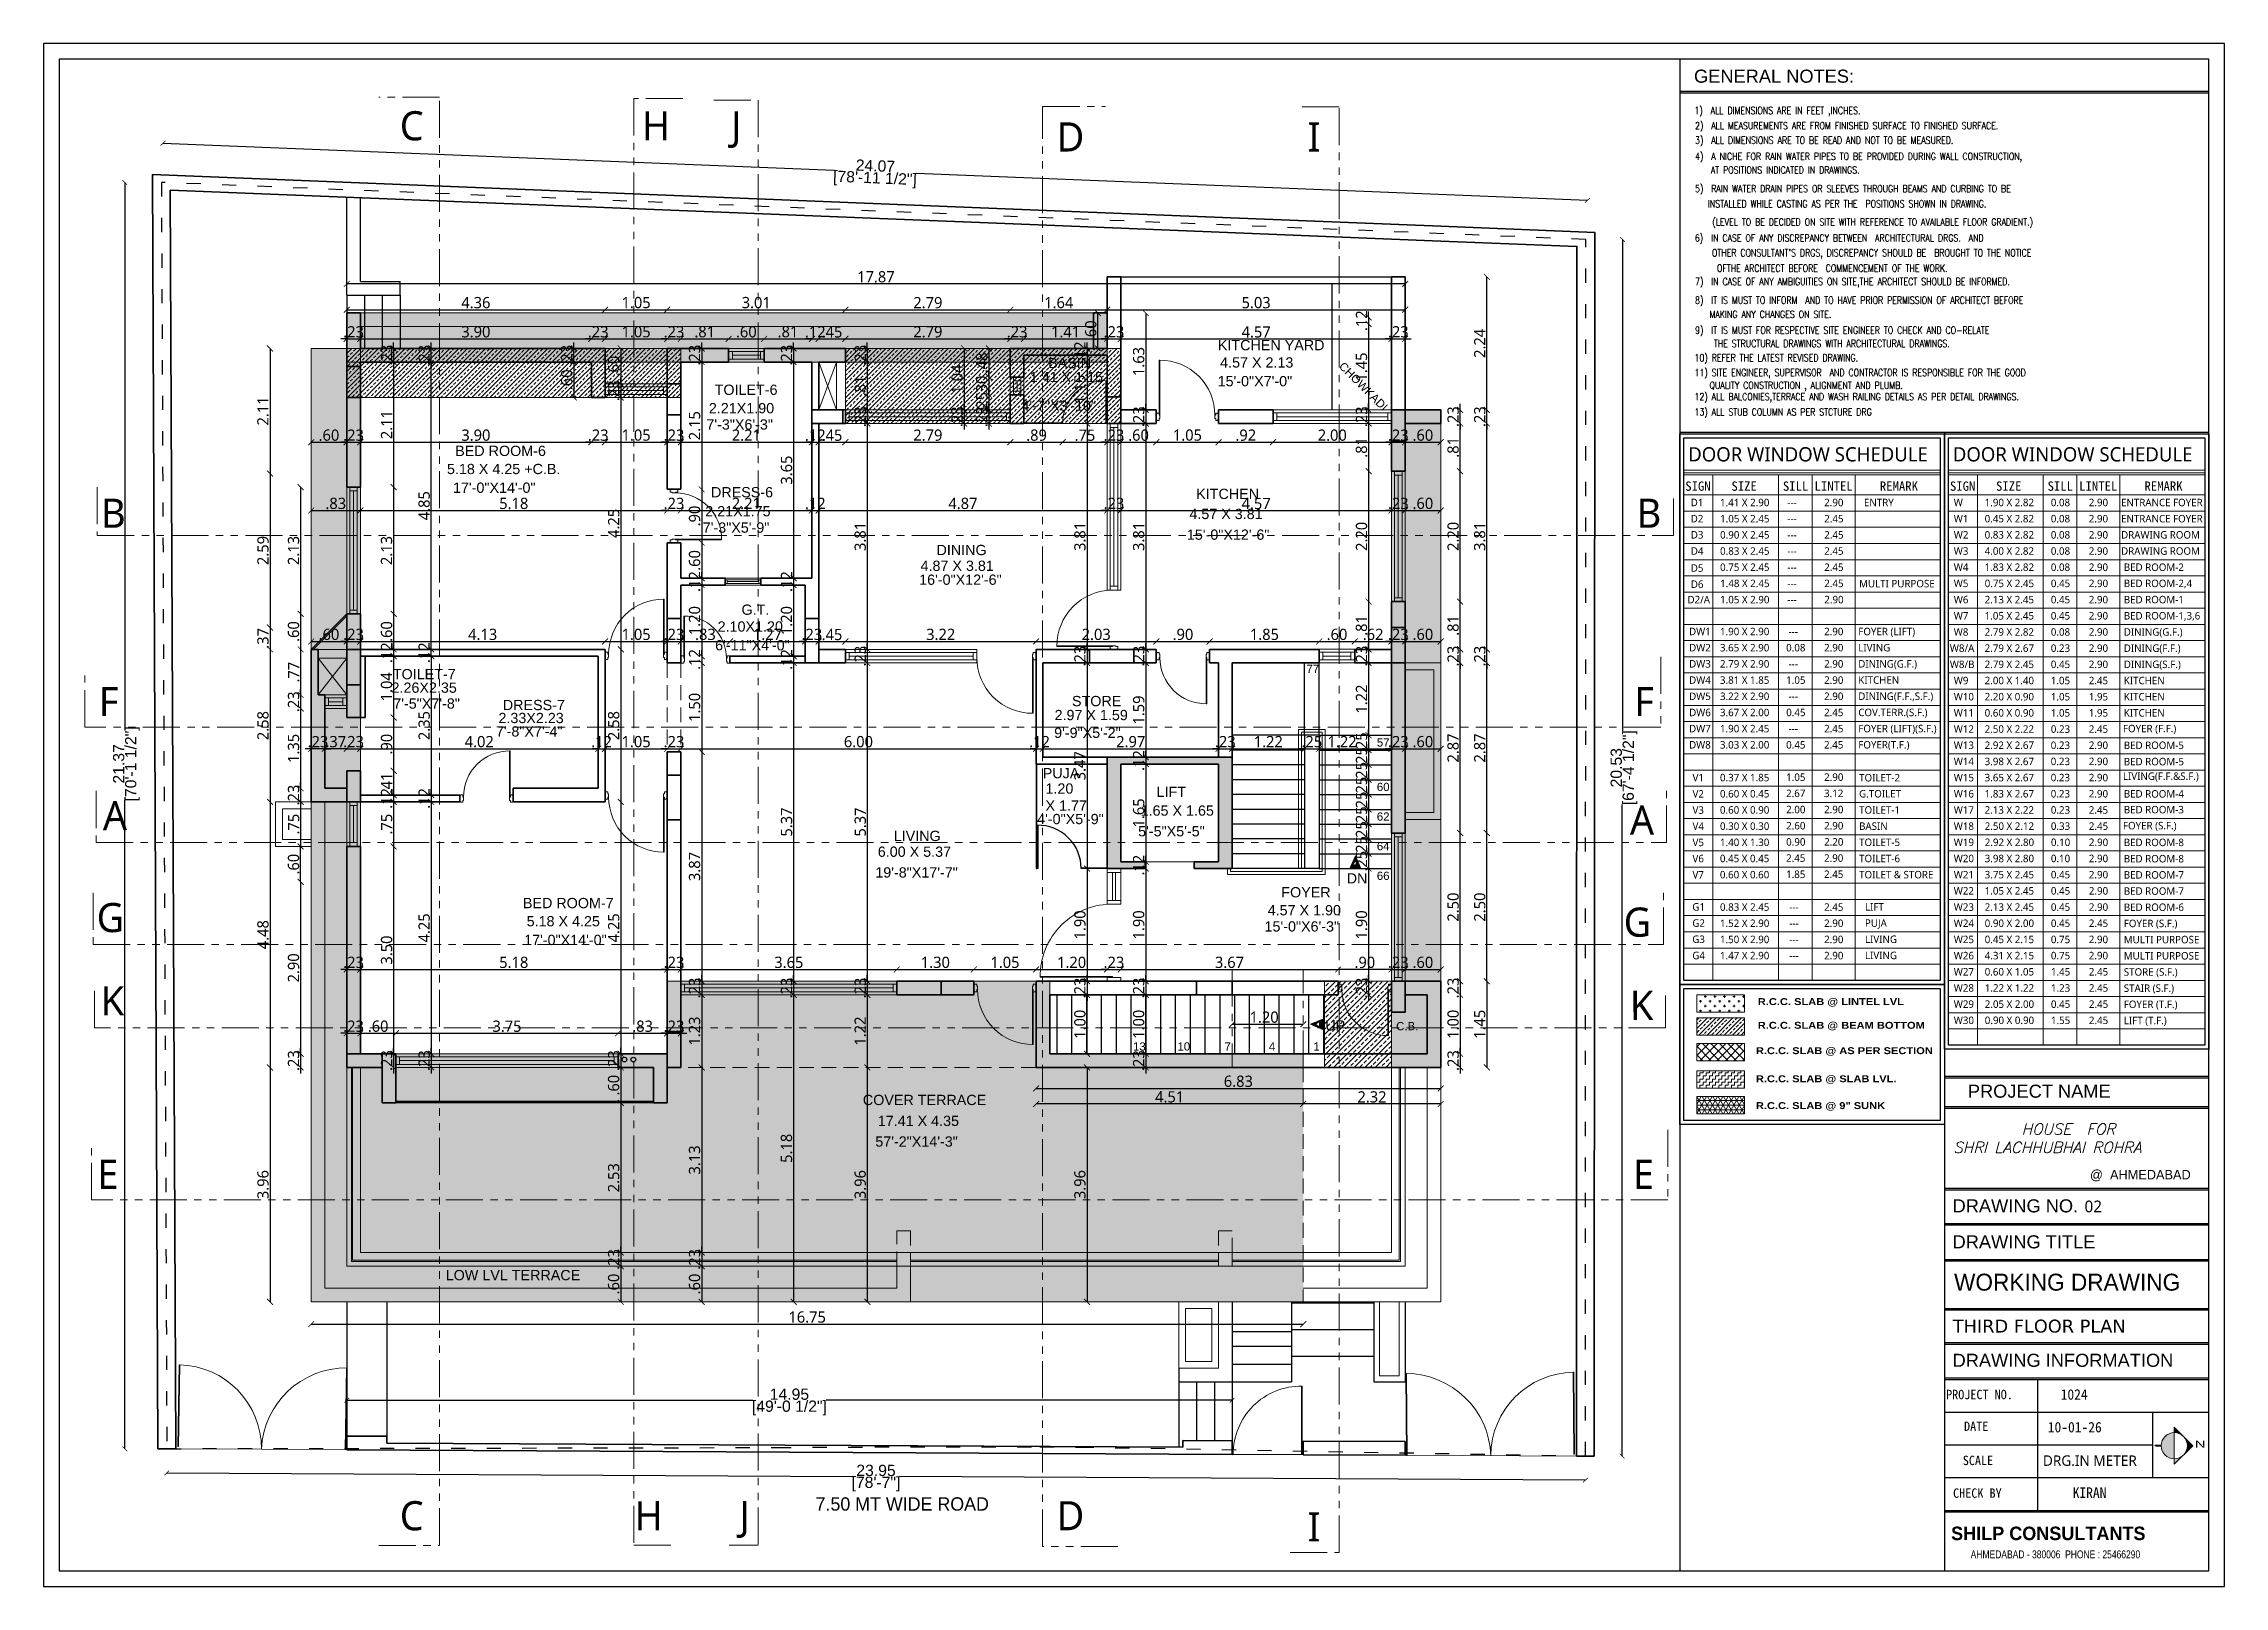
# Model space of a CAD drawing. Extents: x 2450 to 2649, y -7 to 131.
# Drawn here: x 2450.07 to 2486.88, y 22.33 to 48.36 of the extents above; entities that cross this region are included whole.
import ezdxf

# ---------------------------------------------------------------- set-up
doc = ezdxf.new("R2010")
doc.units = 0
doc.header["$MEASUREMENT"] = 0
doc.header["$PDMODE"] = 34
for name, pattern in [('ACAD_ISO03W100', [30, 12, -18]), ('HIDDEN', [0.375, 0.25, -0.125]), ('PHANTOM2', [1.25, 0.625, -0.125, 0.125, -0.125, 0.125, -0.125])]:
    doc.linetypes.add(name, pattern=pattern)
for name, color, linetype, lineweight in [('A-SHEET-TEXT-SCHEDULE', 7, 'Continuous', 13), ('COLUMN', 5, 'Continuous', 35), ('D-W SCHEDULE', 7, 'Continuous', 15), ('DOOR-WINDOW', 35, 'Continuous', 13), ('DROP', 35, 'Continuous', 13), ('H-3', 185, 'Continuous', 0), ('M.S.JALI', 200, 'Continuous', 30), ('NORTH', 1, 'Continuous', 15), ('PIPE', 240, 'Continuous', 30), ('PLOT', 230, 'Continuous', 35), ('SECTION LINE', 3, 'PHANTOM2', 5), ('stair', 154, 'Continuous', 25), ('TABLE', 25, 'Continuous', 20), ('terrace-02', 63, 'Continuous', 18), ('terrace-1', 181, 'Continuous', 18), ('TEXT', 7, 'Continuous', 13), ('TEXT(ROOM)', 240, 'Continuous', 15), ('TEXT(TITAL)', 213, 'Continuous', 5), ('TEXT-1', 7, 'Continuous', 9), ('TITLE-2', 143, 'Continuous', 9), ('WALL', 30, 'Continuous', 35), ('WINDOW-LINE', 25, 'Continuous', 9)]:
    doc.layers.add(name, color=color, linetype=linetype, lineweight=lineweight)
doc.layers.add('BAS LINE', color=130, linetype='Continuous')
for name, color, linetype, lineweight, true_color in [('COLUMN FILLING', 7, 'Continuous', 9, 0xc0bba0), ('DIM_1', 7, 'Continuous', 13, 0x000000), ('flower bed', 7, 'Continuous', 20, 0x737373), ('HEATCH BEAM BOTTOM', 7, 'Continuous', 13, 0x92bdc9), ('HEATCH LINTELLVL', 7, 'Continuous', 9, 0xcb95cb), ('heatch-3', 7, 'Continuous', 9, 0xb28a62), ('INTERIOR', 7, 'Continuous', 9, 0x878b6f), ('R.C.C PROJATION', 7, 'HIDDEN', 13, 0xa32900), ('RAILING', 7, 'Continuous', 5, 0x994d00), ('SHEET', 7, 'Continuous', 30, 0x121212), ('terrace-2', 7, 'Continuous', 13, 0x636363), ('WORKING DIM', 7, 'Continuous', 15, 0x292929)]:
    doc.layers.add(name, color=color, linetype=linetype, lineweight=lineweight, true_color=true_color)
doc.layers.add('HATCH-SLAB', color=254, linetype='Continuous', lineweight=5, transparency=0.5)
doc.layers.add('TALLOS', color=7, linetype='Continuous', true_color=0x763432)
doc.styles.add('AR', font='arial.ttf')
doc.styles.add('ARIAL', font='arial.ttf')
doc.styles.add('ARIAL BLACK (SECTION NAME)', font='ariblk.ttf', dxfattribs={"height": 0.5})
doc.styles.add('COMPLEX', font='complex.shx')
doc.styles.add('ROMANS', font='romans.shx', dxfattribs={"width": 0.8})
doc.styles.get("Standard").update_dxf_attribs({"font": 'malgunsl.ttf'})
doc.styles.add('style2', font='arial.ttf')
doc.dimstyles.new('2310', dxfattribs={"dimtxt": 0.19, "dimasz": 0.08, "dimexe": 0.18, "dimexo": 0.0625, "dimgap": 0.005, "dimtad": 0, "dimzin": 0, "dimdsep": 46, "dimtxsty": 'AR', "dimblk": 'ARCHTICK', "dimcen": 0.09, "dimse1": 1, "dimse2": 1, "dimaunit": 1, "dimadec": 4, "dimazin": 0, "dimtfac": 1, "dimtofl": 0, "dimtmove": 0, "dimatfit": 3, "dimfxl": 0.18, "dimtolj": 1, "dimtzin": 0, "dimarcsym": 0})
doc.dimstyles.new('R07', dxfattribs={"dimtxt": 0.19, "dimasz": 0.1, "dimexe": 0.18, "dimexo": 0.0625, "dimgap": 0.02, "dimtad": 1, "dimzin": 4, "dimdsep": 46, "dimtxsty": 'Standard', "dimblk": 'ARCHTICK', "dimcen": 0, "dimse1": 1, "dimse2": 1, "dimclrd": 256, "dimclre": 48, "dimclrt": 256, "dimadec": 0, "dimazin": 0, "dimtm": 1e-09, "dimtfac": 1, "dimtix": 1, "dimtmove": 1, "dimatfit": 3, "dimfxl": 0.18, "dimtolj": 1, "dimtzin": 0, "dimlwe": 15, "dimarcsym": 0})
pattern_1 = [(45, (522.84511, 87.99719), (-0.075121827, 0.075121827), []), (45, (522.92023, 87.99719), (-0.075121827, 0.075121827), [0.0531191533, -0.0265595766])]

msp = doc.modelspace()

# ---------------------------------------------------------------- texts
at = {"layer": 'D-W SCHEDULE', "attachment_point": 1}
for s, width, insert, char_height in [('DOOR WINDOW SCHEDULE', 4.67507, (2477.829, 41.549), 0.24029), ('DOOR WINDOW SCHEDULE', 4.67507, (2482.296, 41.549), 0.24029), ('{\\fGadugi|b0|i0|c0|p34;D1}', 0.32301, (2477.871, 40.679), 0.12612), ('{\\fGadugi|b0|i0|c0|p34;1.41 X 2.90}', 0.88357, (2478.366, 40.679), 0.12612), ('{\\fGadugi|b0|i0|c0|p34;---}', 0.88357, (2479.502, 40.679), 0.12612), ('{\\fGadugi|b0|i0|c0|p34;2.90}', 0.88357, (2480.124, 40.679), 0.12612), ('{\\fGadugi|b0|i0|c0|p34;W}', 0.32301, (2482.312, 40.679), 0.12612), ('{\\fGadugi|b0|i0|c0|p34;1.90 X 2.82}', 0.88357, (2482.833, 40.679), 0.12612), ('{\\fGadugi|b0|i0|c0|p34;0.08}', 0.88357, (2483.95, 40.679), 0.12612), ('{\\fGadugi|b0|i0|c0|p34;2.90}', 0.88357, (2484.591, 40.679), 0.12612), ('{\\fGadugi|b0|i0|c0|p34;D2}', 0.32301, (2477.871, 40.406), 0.12612), ('{\\fGadugi|b0|i0|c0|p34;D3}', 0.32301, (2477.872, 40.133), 0.12612), ('{\\fGadugi|b0|i0|c0|p34;0.90 X 2.45}', 0.88357, (2478.367, 40.133), 0.12612), ('{\\fGadugi|b0|i0|c0|p34;1.05 X 2.45}', 0.88357, (2478.367, 40.406), 0.12612), ('{\\fGadugi|b0|i0|c0|p34;---}', 0.88357, (2479.503, 40.406), 0.12612), ('{\\fGadugi|b0|i0|c0|p34;2.45}', 0.88357, (2480.125, 40.406), 0.12612), ('{\\fGadugi|b0|i0|c0|p34;2.45}', 0.88357, (2480.125, 40.133), 0.12612), ('{\\fGadugi|b0|i0|c0|p34;W1}', 0.32301, (2482.312, 40.406), 0.12612), ('{\\fGadugi|b0|i0|c0|p34;W2}', 0.32301, (2482.312, 40.133), 0.12612), ('{\\fGadugi|b0|i0|c0|p34;0.45 X 2.82}', 0.88357, (2482.833, 40.406), 0.12612), ('{\\fGadugi|b0|i0|c0|p34;0.83 X 2.82}', 0.88357, (2482.833, 40.133), 0.12612), ('{\\fGadugi|b0|i0|c0|p34;0.08}', 0.88357, (2483.95, 40.406), 0.12612), ('{\\fGadugi|b0|i0|c0|p34;0.08}', 0.88357, (2483.95, 40.133), 0.12612), ('{\\fGadugi|b0|i0|c0|p34;2.90}', 0.88357, (2484.591, 40.406), 0.12612), ('{\\fGadugi|b0|i0|c0|p34;2.90}', 0.88357, (2484.591, 40.133), 0.12612), ('{\\fGadugi|b0|i0|c0|p34;D4}', 0.32301, (2477.872, 39.86), 0.12612), ('{\\fGadugi|b0|i0|c0|p34;0.83 X 2.45}', 0.88357, (2478.367, 39.86), 0.12612), ('{\\fGadugi|b0|i0|c0|p34;---}', 0.88357, (2479.503, 40.133), 0.12612), ('{\\fGadugi|b0|i0|c0|p34;---}', 0.88357, (2479.503, 39.86), 0.12612), ('{\\fGadugi|b0|i0|c0|p34;2.45}', 0.88357, (2480.125, 39.86), 0.12612), ('{\\fGadugi|b0|i0|c0|p34;W3}', 0.32301, (2482.312, 39.86), 0.12612), ('{\\fGadugi|b0|i0|c0|p34;4.00 X 2.82}', 0.88357, (2482.833, 39.86), 0.12612), ('{\\fGadugi|b0|i0|c0|p34;0.08}', 0.88357, (2483.95, 39.86), 0.12612), ('{\\fGadugi|b0|i0|c0|p34;2.90}', 0.88357, (2484.591, 39.86), 0.12612), ('{\\fGadugi|b0|i0|c0|p34;D5}', 0.32301, (2477.872, 39.573), 0.12612), ('{\\fGadugi|b0|i0|c0|p34;0.75 X 2.45}', 0.88357, (2478.367, 39.587), 0.12612), ('{\\fGadugi|b0|i0|c0|p34;---}', 0.88357, (2479.503, 39.587), 0.12612), ('{\\fGadugi|b0|i0|c0|p34;2.45}', 0.88357, (2480.125, 39.587), 0.12612), ('{\\fGadugi|b0|i0|c0|p34;W4}', 0.32301, (2482.312, 39.587), 0.12612), ('{\\fGadugi|b0|i0|c0|p34;1.83 X 2.82}', 0.88357, (2482.833, 39.587), 0.12612), ('{\\fGadugi|b0|i0|c0|p34;0.08}', 0.88357, (2483.95, 39.587), 0.12612), ('{\\fGadugi|b0|i0|c0|p34;2.90}', 0.88357, (2484.591, 39.587), 0.12612), ('{\\fGadugi|b0|i0|c0|p34;D2/A}', 0.32301, (2477.817, 39.04), 0.12612), ('{\\fGadugi|b0|i0|c0|p34;D6}', 0.32301, (2477.873, 39.3), 0.12612), ('{\\fGadugi|b0|i0|c0|p34;1.48 X 2.45}', 0.88357, (2478.368, 39.314), 0.12612), ('{\\fGadugi|b0|i0|c0|p34;1.05 X 2.90}', 0.88357, (2478.367, 39.04), 0.12612), ('{\\fGadugi|b0|i0|c0|p34;---}', 0.88357, (2479.503, 39.314), 0.12612), ('{\\fGadugi|b0|i0|c0|p34;2.45}', 0.88357, (2480.126, 39.314), 0.12612), ('{\\fGadugi|b0|i0|c0|p34;2.90}', 0.88357, (2480.126, 39.04), 0.12612), ('{\\fGadugi|b0|i0|c0|p34;W5}', 0.32301, (2482.312, 39.314), 0.12612), ('{\\fGadugi|b0|i0|c0|p34;W6}', 0.32301, (2482.312, 39.04), 0.12612), ('{\\fGadugi|b0|i0|c0|p34;2.13 X 2.45}', 0.88357, (2482.833, 39.04), 0.12612), ('{\\fGadugi|b0|i0|c0|p34;0.75 X 2.45}', 0.88357, (2482.834, 39.314), 0.12612), ('{\\fGadugi|b0|i0|c0|p34;0.45}', 0.88357, (2483.95, 39.04), 0.12612), ('{\\fGadugi|b0|i0|c0|p34;0.45}', 0.88357, (2483.951, 39.314), 0.12612), ('{\\fGadugi|b0|i0|c0|p34;2.90}', 0.88357, (2484.591, 39.04), 0.12612), ('{\\fGadugi|b0|i0|c0|p34;2.90}', 0.88357, (2484.592, 39.314), 0.12612), ('{\\fGadugi|b0|i0|c0|p34;---}', 0.88357, (2479.503, 39.04), 0.12612), ('{\\fGadugi|b0|i0|c0|p34;W7}', 0.32301, (2482.312, 38.767), 0.12612), ('{\\fGadugi|b0|i0|c0|p34;1.05 X 2.45}', 0.88357, (2482.833, 38.767), 0.12612), ('{\\fGadugi|b0|i0|c0|p34;0.45}', 0.88357, (2483.95, 38.767), 0.12612), ('{\\fGadugi|b0|i0|c0|p34;2.90}', 0.88357, (2484.591, 38.767), 0.12612), ('{\\fGadugi|b0|i0|c0|p34;DW1}', 0.32301, (2477.843, 38.502), 0.12612), ('{\\fGadugi|b0|i0|c0|p34;1.90 X 2.90}', 0.88357, (2478.365, 38.502), 0.12612), ('{\\fGadugi|b0|i0|c0|p34;---}', 0.88357, (2479.522, 38.502), 0.12612), ('{\\fGadugi|b0|i0|c0|p34;2.90}', 0.88357, (2480.123, 38.502), 0.12612), ('{\\fGadugi|b0|i0|c0|p34;W8}', 0.32301, (2482.312, 38.494), 0.12612), ('{\\fGadugi|b0|i0|c0|p34;2.79 X 2.82}', 0.88357, (2482.833, 38.494), 0.12612), ('{\\fGadugi|b0|i0|c0|p34;0.08}', 0.88357, (2483.95, 38.494), 0.12612), ('{\\fGadugi|b0|i0|c0|p34;2.90}', 0.88357, (2484.591, 38.494), 0.12612), ('{\\fGadugi|b0|i0|c0|p34;DW2}', 0.32301, (2477.844, 38.229), 0.12612), ('{\\fGadugi|b0|i0|c0|p34;DW3}', 0.32301, (2477.844, 37.956), 0.12612), ('{\\fGadugi|b0|i0|c0|p34;3.65 X 2.90}', 0.88357, (2478.365, 38.229), 0.12612), ('{\\fGadugi|b0|i0|c0|p34;2.79 X 2.90}', 0.88357, (2478.365, 37.956), 0.12612), ('{\\fGadugi|b0|i0|c0|p34;0.08}', 0.88357, (2479.482, 38.229), 0.12612), ('{\\fGadugi|b0|i0|c0|p34;2.90}', 0.88357, (2480.123, 38.229), 0.12612), ('{\\fGadugi|b0|i0|c0|p34;2.90}', 0.88357, (2480.123, 37.956), 0.12612), ('{\\fGadugi|b0|i0|c0|p34;W8/A}', 0.32301, (2482.246, 38.221), 0.12612), ('{\\fGadugi|b0|i0|c0|p34;W8/B}', 0.32301, (2482.246, 37.948), 0.12612), ('{\\fGadugi|b0|i0|c0|p34;2.79 X 2.67}', 0.88357, (2482.833, 38.221), 0.12612), ('{\\fGadugi|b0|i0|c0|p34;2.79 X 2.45}', 0.88357, (2482.833, 37.948), 0.12612), ('{\\fGadugi|b0|i0|c0|p34;0.23}', 0.88357, (2483.95, 38.221), 0.12612), ('{\\fGadugi|b0|i0|c0|p34;0.45}', 0.88357, (2483.95, 37.948), 0.12612), ('{\\fGadugi|b0|i0|c0|p34;2.90}', 0.88357, (2484.591, 38.221), 0.12612), ('{\\fGadugi|b0|i0|c0|p34;2.90}', 0.88357, (2484.591, 37.948), 0.12612), ('{\\fGadugi|b0|i0|c0|p34;DW4}', 0.32301, (2477.844, 37.682), 0.12612), ('{\\fGadugi|b0|i0|c0|p34;3.81 X 1.85}', 0.88357, (2478.365, 37.682), 0.12612), ('{\\fGadugi|b0|i0|c0|p34;1.05}', 0.88357, (2479.483, 37.682), 0.12612), ('{\\fGadugi|b0|i0|c0|p34;---}', 0.88357, (2479.523, 37.956), 0.12612), ('{\\fGadugi|b0|i0|c0|p34;2.90}', 0.88357, (2480.123, 37.682), 0.12612), ('{\\fGadugi|b0|i0|c0|p34;W9}', 0.32301, (2482.312, 37.675), 0.12612), ('{\\fGadugi|b0|i0|c0|p34;2.00 X 1.40}', 0.88357, (2482.833, 37.675), 0.12612), ('{\\fGadugi|b0|i0|c0|p34;1.05}', 0.88357, (2483.95, 37.675), 0.12612), ('{\\fGadugi|b0|i0|c0|p34;2.45}', 0.88357, (2484.591, 37.675), 0.12612), ('{\\fGadugi|b0|i0|c0|p34;DW5}', 0.32301, (2477.844, 37.409), 0.12612), ('{\\fGadugi|b0|i0|c0|p34;3.22 X 2.90}', 0.88357, (2478.365, 37.409), 0.12612), ('{\\fGadugi|b0|i0|c0|p34;---}', 0.88357, (2479.523, 37.409), 0.12612), ('{\\fGadugi|b0|i0|c0|p34;2.90}', 0.88357, (2480.123, 37.409), 0.12612), ('{\\fGadugi|b0|i0|c0|p34;W10}', 0.32301, (2482.312, 37.402), 0.12612), ('{\\fGadugi|b0|i0|c0|p34;2.20 X 0.90}', 0.88357, (2482.833, 37.402), 0.12612), ('{\\fGadugi|b0|i0|c0|p34;1.05}', 0.88357, (2483.95, 37.402), 0.12612), ('{\\fGadugi|b0|i0|c0|p34;1.95}', 0.88357, (2484.591, 37.402), 0.12612), ('{\\fGadugi|b0|i0|c0|p34;DW7}', 0.32301, (2477.843, 36.863), 0.12612), ('{\\fGadugi|b0|i0|c0|p34;DW6}', 0.32301, (2477.844, 37.136), 0.12612), ('{\\fGadugi|b0|i0|c0|p34;3.67 X 2.00}', 0.88357, (2478.365, 37.136), 0.12612), ('{\\fGadugi|b0|i0|c0|p34;1.90 X 2.45}', 0.88357, (2478.365, 36.863), 0.12612), ('{\\fGadugi|b0|i0|c0|p34;0.45}', 0.88357, (2479.483, 37.136), 0.12612), ('{\\fGadugi|b0|i0|c0|p34;2.45}', 0.88357, (2480.123, 37.136), 0.12612), ('{\\fGadugi|b0|i0|c0|p34;2.45}', 0.88357, (2480.123, 36.863), 0.12612), ('{\\fGadugi|b0|i0|c0|p34;W11}', 0.32301, (2482.312, 37.129), 0.12612), ('{\\fGadugi|b0|i0|c0|p34;W12}', 0.32301, (2482.312, 36.856), 0.12612), ('{\\fGadugi|b0|i0|c0|p34;2.50 X 2.22}', 0.88357, (2482.833, 36.856), 0.12612), ('{\\fGadugi|b0|i0|c0|p34;0.60 X 0.90}', 0.88357, (2482.833, 37.129), 0.12612), ('{\\fGadugi|b0|i0|c0|p34;0.23}', 0.88357, (2483.95, 36.856), 0.12612), ('{\\fGadugi|b0|i0|c0|p34;1.05}', 0.88357, (2483.95, 37.129), 0.12612), ('{\\fGadugi|b0|i0|c0|p34;2.45}', 0.88357, (2484.591, 36.856), 0.12612), ('{\\fGadugi|b0|i0|c0|p34;1.95}', 0.88357, (2484.591, 37.129), 0.12612), ('{\\fGadugi|b0|i0|c0|p34;DW8}', 0.32301, (2477.843, 36.59), 0.12612), ('{\\fGadugi|b0|i0|c0|p34;3.03 X 2.00}', 0.88357, (2478.365, 36.59), 0.12612), ('{\\fGadugi|b0|i0|c0|p34;0.45}', 0.88357, (2479.482, 36.59), 0.12612), ('{\\fGadugi|b0|i0|c0|p34;---}', 0.88357, (2479.522, 36.863), 0.12612), ('{\\fGadugi|b0|i0|c0|p34;2.45}', 0.88357, (2480.122, 36.59), 0.12612), ('{\\fGadugi|b0|i0|c0|p34;W13}', 0.32301, (2482.312, 36.583), 0.12612), ('{\\fGadugi|b0|i0|c0|p34;2.92 X 2.67}', 0.88357, (2482.833, 36.583), 0.12612), ('{\\fGadugi|b0|i0|c0|p34;0.23}', 0.88357, (2483.949, 36.583), 0.12612), ('{\\fGadugi|b0|i0|c0|p34;2.90}', 0.88357, (2484.591, 36.583), 0.12612), ('{\\fGadugi|b0|i0|c0|p34;W14}', 0.32301, (2482.312, 36.31), 0.12612), ('{\\fGadugi|b0|i0|c0|p34;3.98 X 2.67}', 0.88357, (2482.833, 36.31), 0.12612), ('{\\fGadugi|b0|i0|c0|p34;0.23}', 0.88357, (2483.949, 36.31), 0.12612), ('{\\fGadugi|b0|i0|c0|p34;2.90}', 0.88357, (2484.591, 36.31), 0.12612), ('{\\fGadugi|b0|i0|c0|p34;V1}', 0.32301, (2477.902, 36.035), 0.12612), ('{\\fGadugi|b0|i0|c0|p34;V2}', 0.32301, (2477.902, 35.762), 0.12612), ('{\\fGadugi|b0|i0|c0|p34;0.60 X 0.45}', 0.88357, (2478.365, 35.764), 0.12612), ('{\\fGadugi|b0|i0|c0|p34;0.37 X 1.85}', 0.88357, (2478.365, 36.037), 0.12612), ('{\\fGadugi|b0|i0|c0|p34;2.67}', 0.88357, (2479.481, 35.771), 0.12612), ('{\\fGadugi|b0|i0|c0|p34;1.05}', 0.88357, (2479.482, 36.044), 0.12612), ('{\\fGadugi|b0|i0|c0|p34;3.12}', 0.88357, (2480.122, 35.771), 0.12612), ('{\\fGadugi|b0|i0|c0|p34;2.90}', 0.88357, (2480.123, 36.044), 0.12612), ('{\\fGadugi|b0|i0|c0|p34;W15}', 0.32301, (2482.312, 36.037), 0.12612), ('{\\fGadugi|b0|i0|c0|p34;W16}', 0.32301, (2482.312, 35.764), 0.12612), ('{\\fGadugi|b0|i0|c0|p34;3.65 X 2.67}', 0.88357, (2482.833, 36.037), 0.12612), ('{\\fGadugi|b0|i0|c0|p34;1.83 X 2.67}', 0.88357, (2482.833, 35.764), 0.12612), ('{\\fGadugi|b0|i0|c0|p34;0.23}', 0.88357, (2483.949, 36.037), 0.12612), ('{\\fGadugi|b0|i0|c0|p34;0.23}', 0.88357, (2483.949, 35.764), 0.12612), ('{\\fGadugi|b0|i0|c0|p34;2.90}', 0.88357, (2484.591, 36.037), 0.12612), ('{\\fGadugi|b0|i0|c0|p34;2.90}', 0.88357, (2484.591, 35.764), 0.12612), ('{\\fGadugi|b0|i0|c0|p34;V3}', 0.32301, (2477.902, 35.489), 0.12612), ('{\\fGadugi|b0|i0|c0|p34;0.60 X 0.90}', 0.88357, (2478.365, 35.491), 0.12612), ('{\\fGadugi|b0|i0|c0|p34;2.00}', 0.88357, (2479.482, 35.498), 0.12612), ('{\\fGadugi|b0|i0|c0|p34;2.90}', 0.88357, (2480.123, 35.498), 0.12612), ('{\\fGadugi|b0|i0|c0|p34;W17}', 0.32301, (2482.312, 35.491), 0.12612), ('{\\fGadugi|b0|i0|c0|p34;2.13 X 2.22}', 0.88357, (2482.833, 35.491), 0.12612), ('{\\fGadugi|b0|i0|c0|p34;0.23}', 0.88357, (2483.95, 35.491), 0.12612), ('{\\fGadugi|b0|i0|c0|p34;2.45}', 0.88357, (2484.591, 35.491), 0.12612), ('{\\fGadugi|b0|i0|c0|p34;V4}', 0.32301, (2477.902, 35.216), 0.12612), ('{\\fGadugi|b0|i0|c0|p34;0.30 X 0.30}', 0.88357, (2478.365, 35.218), 0.12612), ('{\\fGadugi|b0|i0|c0|p34;2.60}', 0.88357, (2479.482, 35.225), 0.12612), ('{\\fGadugi|b0|i0|c0|p34;2.90}', 0.88357, (2480.123, 35.225), 0.12612), ('{\\fGadugi|b0|i0|c0|p34;W18}', 0.32301, (2482.312, 35.218), 0.12612), ('{\\fGadugi|b0|i0|c0|p34;2.50 X 2.12}', 0.88357, (2482.834, 35.218), 0.12612), ('{\\fGadugi|b0|i0|c0|p34;0.33}', 0.88357, (2483.951, 35.218), 0.12612), ('{\\fGadugi|b0|i0|c0|p34;2.45}', 0.88357, (2484.592, 35.218), 0.12612), ('{\\fGadugi|b0|i0|c0|p34;V6}', 0.32301, (2477.901, 34.67), 0.12612), ('{\\fGadugi|b0|i0|c0|p34;V5}', 0.32301, (2477.902, 34.943), 0.12612), ('{\\fGadugi|b0|i0|c0|p34;0.45 X 0.45}', 0.88357, (2478.364, 34.672), 0.12612), ('{\\fGadugi|b0|i0|c0|p34;1.40 X 1.30}', 0.88357, (2478.365, 34.945), 0.12612), ('{\\fGadugi|b0|i0|c0|p34;2.45}', 0.88357, (2479.481, 34.679), 0.12612), ('{\\fGadugi|b0|i0|c0|p34;0.90}', 0.88357, (2479.482, 34.952), 0.12612), ('{\\fGadugi|b0|i0|c0|p34;2.90}', 0.88357, (2480.122, 34.679), 0.12612), ('{\\fGadugi|b0|i0|c0|p34;2.20}', 0.88357, (2480.123, 34.952), 0.12612), ('{\\fGadugi|b0|i0|c0|p34;W19}', 0.32301, (2482.312, 34.945), 0.12612), ('{\\fGadugi|b0|i0|c0|p34;W20}', 0.32301, (2482.312, 34.672), 0.12612), ('{\\fGadugi|b0|i0|c0|p34;3.98 X 2.80}', 0.88357, (2482.834, 34.672), 0.12612), ('{\\fGadugi|b0|i0|c0|p34;2.92 X 2.80}', 0.88357, (2482.835, 34.945), 0.12612), ('{\\fGadugi|b0|i0|c0|p34;0.10}', 0.88357, (2483.951, 34.672), 0.12612), ('{\\fGadugi|b0|i0|c0|p34;0.10}', 0.88357, (2483.952, 34.945), 0.12612), ('{\\fGadugi|b0|i0|c0|p34;2.90}', 0.88357, (2484.592, 34.672), 0.12612), ('{\\fGadugi|b0|i0|c0|p34;2.90}', 0.88357, (2484.593, 34.945), 0.12612), ('{\\fGadugi|b0|i0|c0|p34;V7}', 0.32301, (2477.901, 34.397), 0.12612), ('{\\fGadugi|b0|i0|c0|p34;0.60 X 0.60}', 0.88357, (2478.364, 34.399), 0.12612), ('{\\fGadugi|b0|i0|c0|p34;1.85}', 0.88357, (2479.481, 34.406), 0.12612), ('{\\fGadugi|b0|i0|c0|p34;2.45}', 0.88357, (2480.122, 34.406), 0.12612), ('{\\fGadugi|b0|i0|c0|p34;W21}', 0.32301, (2482.312, 34.399), 0.12612), ('{\\fGadugi|b0|i0|c0|p34;3.75 X 2.45}', 0.88357, (2482.834, 34.399), 0.12612), ('{\\fGadugi|b0|i0|c0|p34;0.45}', 0.88357, (2483.951, 34.399), 0.12612), ('{\\fGadugi|b0|i0|c0|p34;2.90}', 0.88357, (2484.592, 34.399), 0.12612), ('{\\fGadugi|b0|i0|c0|p34;W22}', 0.32301, (2482.312, 34.126), 0.12612), ('{\\fGadugi|b0|i0|c0|p34;1.05 X 2.45}', 0.88357, (2482.834, 34.126), 0.12612), ('{\\fGadugi|b0|i0|c0|p34;0.45}', 0.88357, (2483.951, 34.126), 0.12612), ('{\\fGadugi|b0|i0|c0|p34;2.90}', 0.88357, (2484.592, 34.126), 0.12612), ('{\\fGadugi|b0|i0|c0|p34;G1}', 0.32301, (2477.898, 33.855), 0.12612), ('{\\fGadugi|b0|i0|c0|p34;G2}', 0.32301, (2477.898, 33.582), 0.12612), ('{\\fGadugi|b0|i0|c0|p34;0.83 X 2.45}', 0.88357, (2478.365, 33.852), 0.12612), ('{\\fGadugi|b0|i0|c0|p34;1.52 X 2.90}', 0.88357, (2478.365, 33.579), 0.12612), ('{\\fGadugi|b0|i0|c0|p34;---}', 0.88357, (2479.533, 33.852), 0.12612), ('{\\fGadugi|b0|i0|c0|p34;---}', 0.88357, (2479.533, 33.579), 0.12612), ('{\\fGadugi|b0|i0|c0|p34;2.45}', 0.88357, (2480.123, 33.852), 0.12612), ('{\\fGadugi|b0|i0|c0|p34;2.90}', 0.88357, (2480.123, 33.579), 0.12612), ('{\\fGadugi|b0|i0|c0|p34;W23}', 0.32301, (2482.312, 33.852), 0.12612), ('{\\fGadugi|b0|i0|c0|p34;W24}', 0.32301, (2482.312, 33.579), 0.12612), ('{\\fGadugi|b0|i0|c0|p34;2.13 X 2.45}', 0.88357, (2482.834, 33.852), 0.12612), ('{\\fGadugi|b0|i0|c0|p34;0.90 X 2.00}', 0.88357, (2482.834, 33.579), 0.12612), ('{\\fGadugi|b0|i0|c0|p34;0.45}', 0.88357, (2483.951, 33.852), 0.12612), ('{\\fGadugi|b0|i0|c0|p34;0.45}', 0.88357, (2483.951, 33.579), 0.12612), ('{\\fGadugi|b0|i0|c0|p34;2.90}', 0.88357, (2484.592, 33.852), 0.12612), ('{\\fGadugi|b0|i0|c0|p34;2.45}', 0.88357, (2484.592, 33.579), 0.12612), ('{\\fGadugi|b0|i0|c0|p34;G3}', 0.32301, (2477.898, 33.309), 0.12612), ('{\\fGadugi|b0|i0|c0|p34;1.50 X 2.90}', 0.88357, (2478.365, 33.306), 0.12612), ('{\\fGadugi|b0|i0|c0|p34;---}', 0.88357, (2479.533, 33.306), 0.12612), ('{\\fGadugi|b0|i0|c0|p34;2.90}', 0.88357, (2480.123, 33.306), 0.12612), ('{\\fGadugi|b0|i0|c0|p34;W25}', 0.32301, (2482.312, 33.306), 0.12612), ('{\\fGadugi|b0|i0|c0|p34;0.45 X 2.15}', 0.88357, (2482.834, 33.306), 0.12612), ('{\\fGadugi|b0|i0|c0|p34;0.75}', 0.88357, (2483.951, 33.306), 0.12612), ('{\\fGadugi|b0|i0|c0|p34;2.90}', 0.88357, (2484.591, 33.306), 0.12612), ('{\\fGadugi|b0|i0|c0|p34;G4}', 0.32301, (2477.898, 33.035), 0.12612), ('{\\fGadugi|b0|i0|c0|p34;1.47 X 2.90}', 0.88357, (2478.365, 33.033), 0.12612), ('{\\fGadugi|b0|i0|c0|p34;---}', 0.88357, (2479.533, 33.033), 0.12612), ('{\\fGadugi|b0|i0|c0|p34;2.90}', 0.88357, (2480.123, 33.033), 0.12612), ('{\\fGadugi|b0|i0|c0|p34;W26}', 0.32301, (2482.312, 33.033), 0.12612), ('{\\fGadugi|b0|i0|c0|p34;4.31 X 2.15 }', 0.88357, (2482.834, 33.033), 0.12612), ('{\\fGadugi|b0|i0|c0|p34;0.75}', 0.88357, (2483.951, 33.033), 0.12612), ('{\\fGadugi|b0|i0|c0|p34;2.90}', 0.88357, (2484.591, 33.033), 0.12612), ('{\\fGadugi|b0|i0|c0|p34;W27}', 0.32301, (2482.312, 32.76), 0.12612), ('{\\fGadugi|b0|i0|c0|p34;W28}', 0.32301, (2482.312, 32.487), 0.12612), ('{\\fGadugi|b0|i0|c0|p34;0.60 X 1.05}', 0.88357, (2482.834, 32.76), 0.12612), ('{\\fGadugi|b0|i0|c0|p34;1.22 X 1.22}', 0.88357, (2482.835, 32.487), 0.12612), ('{\\fGadugi|b0|i0|c0|p34;1.45}', 0.88357, (2483.952, 32.76), 0.12612), ('{\\fGadugi|b0|i0|c0|p34;1.23}', 0.88357, (2483.952, 32.487), 0.12612), ('{\\fGadugi|b0|i0|c0|p34;2.45}', 0.88357, (2484.592, 32.76), 0.12612), ('{\\fGadugi|b0|i0|c0|p34;2.45}', 0.88357, (2484.593, 32.487), 0.12612), ('{\\fGadugi|b0|i0|c0|p34;W29}', 0.32301, (2482.312, 32.214), 0.12612), ('{\\fGadugi|b0|i0|c0|p34;2.05 X 2.00}', 0.88357, (2482.835, 32.214), 0.12612), ('{\\fGadugi|b0|i0|c0|p34;0.45}', 0.88357, (2483.952, 32.214), 0.12612), ('{\\fGadugi|b0|i0|c0|p34;2.45}', 0.88357, (2484.593, 32.214), 0.12612), ('{\\fGadugi|b0|i0|c0|p34;W30}', 0.32301, (2482.312, 31.941), 0.12612), ('{\\fGadugi|b0|i0|c0|p34;0.90 X 0.90}', 0.88357, (2482.835, 31.941), 0.12612), ('{\\fGadugi|b0|i0|c0|p34;1.55}', 0.88357, (2483.952, 31.941), 0.12612), ('{\\fGadugi|b0|i0|c0|p34;2.45}', 0.88357, (2484.593, 31.941), 0.12612)]:
    msp.add_mtext_dynamic_manual_height_columns(s, width=width, gutter_width=1.092, heights=[0], dxfattribs=dict(at, insert=insert, char_height=char_height))
at = {"layer": 'D-W SCHEDULE', "color": 114, "true_color": 0x139b48, "char_height": 0.15765, "attachment_point": 1}
for s, insert in [('{\\fSimSun|b1|i0|c0|p2;SIGN}', (2477.779, 40.971)), ('{\\fSimSun|b1|i0|c0|p2;SIZE}', (2478.558, 40.971)), ('{\\fSimSun|b1|i0|c0|p2;SILL}', (2479.427, 40.971)), ('{\\fSimSun|b1|i0|c0|p2;LINTEL}', (2479.962, 40.971)), ('{\\fSimSun|b1|i0|c0|p2;REMARK}', (2481.064, 40.971)), ('{\\fSimSun|b1|i0|c0|p2;SIGN}', (2482.247, 40.971)), ('{\\fSimSun|b1|i0|c0|p2;SIZE}', (2483.025, 40.971)), ('{\\fSimSun|b1|i0|c0|p2;SILL}', (2483.895, 40.971)), ('{\\fSimSun|b1|i0|c0|p2;LINTEL}', (2484.429, 40.971)), ('{\\fSimSun|b1|i0|c0|p2;REMARK}', (2485.531, 40.971))]:
    msp.add_mtext_dynamic_manual_height_columns(s, width=0.88357, gutter_width=1.092, heights=[0], dxfattribs=dict(at, insert=insert))
at = {"layer": 'D-W SCHEDULE', "color": 165, "true_color": 0x5e67af, "char_height": 0.12612, "attachment_point": 1}
for s, insert in [('{\\fGadugi|b0|i0|c0|p34;ENTRY}', (2480.796, 40.679)), ('{\\fGadugi|b0|i0|c0|p34;ENTRANCE FOYER}', (2485.136, 40.679)), ('{\\fGadugi|b0|i0|c0|p34;ENTRANCE FOYER}', (2485.136, 40.406)), ('{\\fGadugi|b0|i0|c0|p34;DRAWING ROOM}', (2485.136, 40.133)), ('{\\fGadugi|b0|i0|c0|p34;DRAWING ROOM}', (2485.136, 39.86)), ('{\\fGadugi|b0|i0|c0|p34;BED ROOM-2}', (2485.182, 39.587)), ('{\\fGadugi|b0|i0|c0|p34;MULTI PURPOSE}', (2480.714, 39.31)), ('{\\fGadugi|b0|i0|c0|p34;BED ROOM-2,4}', (2485.182, 39.314)), ('{\\fGadugi|b0|i0|c0|p34;BED ROOM-1}', (2485.182, 39.04)), ('{\\fGadugi|b0|i0|c0|p34;BED ROOM-1,3,6}', (2485.182, 38.767)), ('{\\fGadugi|b0|i0|c0|p34;FOYER (LIFT)}', (2480.7, 38.502)), ('{\\fGadugi|b0|i0|c0|p34;DINING(G.F.)}', (2485.182, 38.494)), ('{\\fGadugi|b0|i0|c0|p34;LIVING}', (2480.7, 38.229)), ('{\\fGadugi|b0|i0|c0|p34;DINING(G.F.)}', (2480.7, 37.956)), ('{\\fGadugi|b0|i0|c0|p34;DINING(F.F.)}', (2485.182, 38.221)), ('{\\fGadugi|b0|i0|c0|p34;DINING(S.F.)}', (2485.182, 37.948)), ('{\\fGadugi|b0|i0|c0|p34;KITCHEN}', (2480.7, 37.683)), ('{\\fGadugi|b0|i0|c0|p34;KITCHEN}', (2485.182, 37.675)), ('{\\fGadugi|b0|i0|c0|p34;DINING(F.F.,S.F.)}', (2480.7, 37.41)), ('{\\fGadugi|b0|i0|c0|p34;KITCHEN}', (2485.182, 37.402)), ('{\\fGadugi|b0|i0|c0|p34;COV.TERR.(S.F.)}', (2480.7, 37.137)), ('{\\fGadugi|b0|i0|c0|p34;FOYER (LIFT)(S.F.)}', (2480.7, 36.864)), ('{\\fGadugi|b0|i0|c0|p34;FOYER (F.F.)}', (2485.168, 36.864)), ('{\\fGadugi|b0|i0|c0|p34;KITCHEN}', (2485.182, 37.129)), ('{\\fGadugi|b0|i0|c0|p34;FOYER(T.F.)}', (2480.7, 36.591)), ('{\\fGadugi|b0|i0|c0|p34;BED ROOM-5}', (2485.182, 36.582)), ('{\\fGadugi|b0|i0|c0|p34;BED ROOM-5}', (2485.182, 36.307)), ('{\\fGadugi|b0|i0|c0|p34;TOILET-2}', (2480.714, 36.034)), ('{\\fGadugi|b0|i0|c0|p34;G.TOILET}', (2480.714, 35.764)), ('{\\fGadugi|b0|i0|c0|p34;LIVING(F.F.&S.F.)}', (2485.167, 36.061)), ('{\\fGadugi|b0|i0|c0|p34;BED ROOM-4}', (2485.182, 35.762)), ('{\\fGadugi|b0|i0|c0|p34;TOILET-1}', (2480.714, 35.491)), ('{\\fGadugi|b0|i0|c0|p34;BED ROOM-3}', (2485.182, 35.496)), ('{\\fGadugi|b0|i0|c0|p34;BASIN}', (2480.714, 35.218)), ('{\\fGadugi|b0|i0|c0|p34;FOYER (S.F.)}', (2485.168, 35.226)), ('{\\fGadugi|b0|i0|c0|p34;TOILET-5}', (2480.714, 34.945)), ('{\\fGadugi|b0|i0|c0|p34;TOILET-6}', (2480.714, 34.672)), ('{\\fGadugi|b0|i0|c0|p34;BED ROOM-8}', (2485.182, 34.943)), ('{\\fGadugi|b0|i0|c0|p34;BED ROOM-8}', (2485.182, 34.668)), ('{\\fGadugi|b0|i0|c0|p34;TOILET & STORE}', (2480.714, 34.399)), ('{\\fGadugi|b0|i0|c0|p34;BED ROOM-7}', (2485.182, 34.395)), ('{\\fGadugi|b0|i0|c0|p34;BED ROOM-7}', (2485.182, 34.122)), ('{\\fGadugi|b0|i0|c0|p34;LIFT}', (2480.813, 33.855)), ('{\\fGadugi|b0|i0|c0|p34;PUJA}', (2480.813, 33.582)), ('{\\fGadugi|b0|i0|c0|p34;BED ROOM-6}', (2485.182, 33.849)), ('{\\fGadugi|b0|i0|c0|p34;FOYER (S.F.)}', (2485.182, 33.576)), ('{\\fGadugi|b0|i0|c0|p34;LIVING}', (2480.813, 33.309)), ('{\\fGadugi|b0|i0|c0|p34;MULTI PURPOSE}', (2485.182, 33.303)), ('{\\fGadugi|b0|i0|c0|p34;LIVING}', (2480.813, 33.036)), ('{\\fGadugi|b0|i0|c0|p34;MULTI PURPOSE}', (2485.182, 33.03)), ('{\\fGadugi|b0|i0|c0|p34;STORE (S.F.)}', (2485.182, 32.757)), ('{\\fGadugi|b0|i0|c0|p34;STAIR (S.F.)}', (2485.182, 32.484)), ('{\\fGadugi|b0|i0|c0|p34;FOYER (T.F.)}', (2485.182, 32.211)), ('{\\fGadugi|b0|i0|c0|p34;LIFT (T.F.)}', (2485.182, 31.938))]:
    msp.add_mtext_dynamic_manual_height_columns(s, width=1.57872, gutter_width=1.092, heights=[0], dxfattribs=dict(at, insert=insert))
at = {"layer": 'DIM_1', "color": 32, "true_color": 0xcd6928, "insert": (2461.019, 23.829), "char_height": 0.22504, "width": 7.0786, "attachment_point": 1, "style": 'ARIAL'}
msp.add_mtext('\\A1;\\pi2.07866;{\\fLeelawadee UI|b0|i0|c0|p34;7.50 MT WIDE ROAD}', dxfattribs=at)
at = {"layer": 'SECTION LINE', "color": 5, "char_height": 0.4914, "width": 0.73718, "attachment_point": 3, "rotation": 0.0594, "style": 'COMPLEX'}
for s, insert in [('{\\fSegoe UI Light|b0|i0|c0|p34;C}', (2456.482, 47.219)), ('{\\fSegoe UI Light|b0|i0|c0|p34;H}', (2460.64, 47.219)), ('{\\fSegoe UI Light|b0|i0|c0|p34;J}', (2461.846, 47.219)), ('{\\fSegoe UI Light|b0|i0|c0|p34;D}', (2467.634, 47.03)), ('{\\fSegoe UI Light|b0|i0|c0|p34;I}', (2471.62, 47.03)), ('{\\fSegoe UI Light|b0|i0|c0|p34;B}', (2451.451, 40.682)), ('{\\fSegoe UI Light|b0|i0|c0|p34;B}', (2477.374, 40.682)), ('{\\fSegoe UI Light|b0|i0|c0|p34;F}', (2451.329, 37.503)), ('{\\fSegoe UI Light|b0|i0|c0|p34;F}', (2477.25, 37.503)), ('{\\fSegoe UI Light|b0|i0|c0|p34;A}', (2451.475, 35.578)), ('{\\fSegoe UI Light|b0|i0|c0|p34;A}', (2477.253, 35.501)), ('{\\fSegoe UI Light|b0|i0|c0|p34;G}', (2451.426, 33.858)), ('{\\fSegoe UI Light|b0|i0|c0|p34;G}', (2477.204, 33.781)), ('{\\fSegoe UI Light|b0|i0|c0|p34;K}', (2451.426, 32.453)), ('{\\fSegoe UI Light|b0|i0|c0|p34;K}', (2477.239, 32.376)), ('{\\fSegoe UI Light|b0|i0|c0|p34;E}', (2451.329, 29.524)), ('{\\fSegoe UI Light|b0|i0|c0|p34;E}', (2477.25, 29.524)), ('{\\fSegoe UI Light|b0|i0|c0|p34;C}', (2456.482, 23.764)), ('{\\fSegoe UI Light|b0|i0|c0|p34;H}', (2460.516, 23.764)), ('{\\fSegoe UI Light|b0|i0|c0|p34;J}', (2461.989, 23.764)), ('{\\fSegoe UI Light|b0|i0|c0|p34;D}', (2467.634, 23.764)), ('{\\fSegoe UI Light|b0|i0|c0|p34;I}', (2471.62, 23.575))]:
    msp.add_mtext(s, dxfattribs=dict(at, insert=insert))
at = {"layer": 'TEXT', "style": 'ARIAL', "width": 1.534186}
msp.add_text('N ', height=0.118, dxfattribs=at).set_placement((2486.381, 24.666))
at = {"layer": 'TEXT(ROOM)', "ltscale": 20, "char_height": 0.11694, "width": 3.76705, "attachment_point": 1, "style": 'ARIAL BLACK (SECTION NAME)'}
for s, insert in [('R.C.C. SLAB @ LINTEL LVL', (2479.003, 32.252)), ('R.C.C. SLAB @ BEAM BOTTOM', (2479.003, 31.852)), ('R.C.C. SLAB @ AS PER SECTION', (2478.971, 31.424)), ('R.C.C. SLAB @ SLAB LVL.', (2478.971, 30.95)), ('R.C.C. SLAB @ 9" SUNK', (2478.971, 30.497))]:
    msp.add_mtext(s, dxfattribs=dict(at, insert=insert))
at = {"layer": 'TEXT(TITAL)', "color": 251, "true_color": 0x636466}
msp.add_text('DRG.IN METER', height=0.17622, dxfattribs=at).set_placement((2483.817, 24.36))
at = {"layer": 'TEXT(TITAL)', "ltscale": 5, "char_height": 0.22027, "attachment_point": 1}
for s, width, insert in [('{\\fArial|b0|i0|c0|p34;GENERAL NOTES:}', 4.68103, (2477.927, 47.92)), ('{\\fArial|b0|i0|c0|p34;PROJECT NAME}', 4.68103, (2482.55, 30.792)), ('{\\fArial|b0|i0|c0|p34;DRAWING NO.}', 4.68103, (2482.292, 28.857)), ('{\\fArial|b0|i0|c0|p34;DRAWING TITLE}', 4.68103, (2482.292, 28.25)), ('{\\fArial|b0|i0|c0|p34;DRAWING INFORMATION}', 7.15296, (2482.292, 26.251))]:
    msp.add_mtext_dynamic_manual_height_columns(s, width=width, gutter_width=1.092, heights=[0], dxfattribs=dict(at, insert=insert))
at = {"layer": 'TEXT(TITAL)', "color": 30, "ltscale": 5, "true_color": 0xf8991e, "attachment_point": 1}
for s, width, insert, char_height in [('02', 0.53392, (2484.519, 28.836), 0.1982), ('{\\fMicrosoft Himalaya|b0|i0|c0|p2;WORKING DRAWING }', 4.68103, (2482.317, 27.602), 0.28547)]:
    msp.add_mtext_dynamic_manual_height_columns(s, width=width, gutter_width=1.092, heights=[0], dxfattribs=dict(at, insert=insert, char_height=char_height))
at = {"layer": 'TEXT(TITAL)', "color": 215, "ltscale": 5, "true_color": 0xa953a0, "insert": (2482.296, 26.827), "char_height": 0.21807, "attachment_point": 1}
msp.add_mtext_dynamic_manual_height_columns('{\\fVerdana|b0|i0|c0|p34;\\C240;\\c2367469;THIRD FLOOR PLAN}', width=4.68103, gutter_width=1.092, heights=[0], dxfattribs=at)
at = {"layer": 'TEXT(TITAL)', "color": 165, "ltscale": 5, "true_color": 0x5e67af, "char_height": 0.15859, "attachment_point": 1}
for s, width, insert in [('{\\fDotumChe|b0|i0|c0|p49;PROJECT NO.}', 2.13752, (2482.182, 25.643)), ('{\\fDotumChe|b0|i0|c0|p49;DATE}', 1.13254, (2482.485, 25.108)), ('{\\fDotumChe|b0|i0|c0|p49;SCALE}', 1.13254, (2482.464, 24.531)), ('{\\fDotumChe|b0|i0|c0|p49;CHECK BY}', 2.13752, (2482.3, 23.979))]:
    msp.add_mtext_dynamic_manual_height_columns(s, width=width, gutter_width=1.092, heights=[0], dxfattribs=dict(at, insert=insert))
at = {"layer": 'TEXT(TITAL)', "color": 251, "ltscale": 5, "true_color": 0x636466, "char_height": 0.17622, "attachment_point": 1}
for s, width, heights, insert in [('{\\fDotumChe|b0|i0|c0|p49;1024}', 2.13752, [0], (2484.117, 25.653)), ('{\\fDotumChe|b0|i0|c0|p49;10-01-26}', 2.20169, [0.117], (2483.899, 25.101)), ('{\\fDotumChe|b0|i0|c0|p49;KIRAN}', 2.13752, [0], (2484.319, 23.996))]:
    msp.add_mtext_dynamic_manual_height_columns(s, width=width, gutter_width=1.092, heights=heights, dxfattribs=dict(at, insert=insert))
at = {"layer": 'TEXT(TITAL)', "color": 146, "ltscale": 5, "true_color": 0x105689, "insert": (2482.267, 23.334), "char_height": 0.22766, "attachment_point": 1}
msp.add_mtext_dynamic_manual_height_columns('{\\fCopperplate Gothic Bold|b0|i0|c0|p34;SHILP CONSULTANTS}', width=8.78304, gutter_width=1.085, heights=[0], dxfattribs=at)
at = {"layer": 'TEXT(TITAL)', "ltscale": 5, "insert": (2482.597, 22.933), "char_height": 0.13407, "width": 6.18706, "attachment_point": 1, "style": 'ROMANS'}
msp.add_mtext('{\\fMV Boli|b0|i0|c0|p2;AHMEDABAD - 380006  PHONE : 25466290}', dxfattribs=at)
at = {"layer": 'TEXT-1', "color": 18, "ltscale": 10, "true_color": 0x000000, "style": 'ARIAL'}
for s, insert, char_height, width, attachment_point in [('\\A1;KITCHEN YARD', (2469.889, 43.358), 0.17311, 1.99819, 1), ('\\A1;1.41 X 1.15', (2466.713, 42.82), 0.17311, 1.99819, 1), ('\\A1;BASIN', (2467.023, 43.056), 0.1731, 1.99819, 1), ('\\A1;4.57 X 2.13', (2469.927, 43.066), 0.17311, 1.99819, 1), ('\\A1;TOILET-6', (2461.394, 42.605), 0.17311, 1.71819, 1), ('\\A1;2.21X1.90', (2461.296, 42.294), 0.17311, 1.98819, 1), ('\\A1;5.18 X 4.25 +C.B.', (2456.875, 41.268), 0.17311, 1.98226, 1), ('\\A1;BED ROOM-6', (2457.014, 41.574), 0.17311, 1.81305, 1), ('\\A1;DRESS-6', (2461.332, 40.876), 0.17311, 1.71819, 1), ('\\A1;2.21X1.75', (2461.235, 40.555), 0.17311, 1.98819, 1), ('\\A1;4.57 X 3.81', (2469.408, 40.509), 0.17311, 1.99819, 1), ('\\A1;KITCHEN ', (2469.523, 40.848), 0.17311, 1.99819, 1), ('\\A1;DINING', (2465.139, 39.901), 0.1731, 1.99819, 1), ('\\A1;4.87 X 3.81', (2464.87, 39.635), 0.17311, 1.99819, 1), ('\\A1;G.T.', (2461.847, 38.894), 0.1731, 1.67819, 1), ('\\A1;2.10X1.20', (2461.444, 38.61), 0.17311, 1.93819, 1), ('\\A1;2.26X2.35', (2455.939, 37.578), 0.17311, 2.14319, 1), ('\\A1;TOILET-7', (2455.961, 37.806), 0.17311, 1.87319, 1), ('\\A1;DRESS-7', (2457.818, 37.285), 0.17311, 1.75819, 1), ('\\A1;STORE', (2467.426, 37.352), 0.1731, 1.99819, 1), ('\\A1;2.33X2.23', (2457.744, 37.066), 0.17311, 2.02819, 1), ('\\A1;2.97 X 1.59', (2467.132, 37.116), 0.17311, 1.99819, 1), ('\\A1;PUJA', (2466.933, 36.135), 0.1731, 1.99819, 1), ('\\A1;1.20 \\PX 1.77', (2466.979, 35.876), 0.1731, 1.99819, 1), ('\\A1;LIFT', (2468.854, 35.82), 0.1731, 1.99819, 1), ('\\A1;1.65 X 1.65', (2468.585, 35.504), 0.17311, 1.99819, 1), ('\\A1;LIVING', (2464.417, 35.076), 0.1731, 1.99819, 1), ('\\A1;6.00 X 5.37', (2464.148, 34.81), 0.17311, 1.99819, 1), ('\\A1;DN', (2472.064, 34.36), 0.1731, 1.17521, 1), ('\\A1;BED ROOM-7', (2458.157, 33.943), 0.17311, 1.81305, 1), ('\\A1;FOYER', (2470.96, 34.126), 0.1731, 1.99819, 1), ('\\A1;5.18 X 4.25', (2458.22, 33.637), 0.17311, 1.30819, 1), ('\\A1;4.57 X 1.90', (2470.73, 33.822), 0.17311, 1.99819, 1), ('\\A1;UP', (2472.038, 31.879), 0.1731, 1.17521, 3), ('\\A1;C.B.', (2473.274, 31.849), 0.1385, 0.94016, 3), ('\\A1;COVER TERRACE', (2463.896, 30.621), 0.17311, 3.14031, 1), ('\\A1;17.41 X 4.35', (2464.148, 30.268), 0.17311, 1.99819, 1), ('\\A1;LOW LVL TERRACE', (2456.854, 27.665), 0.17311, 3.3806, 1)]:
    msp.add_mtext(s, dxfattribs=dict(at, insert=insert, char_height=char_height, width=width, attachment_point=attachment_point))
at = {"layer": 'TEXT-1', "color": 146, "ltscale": 10, "true_color": 0x105689, "char_height": 0.17311, "attachment_point": 1, "style": 'ARIAL'}
for s, insert, width in [('\\A1;15\'-0"X7\'-0"', (2469.885, 42.75), 1.99819), ('\\A1;4\'-7"X3\'-10"', (2466.574, 42.336), 1.99819), ('\\A1;7\'-3"X6\'-3"', (2461.254, 42.019), 1.98819), ('\\A1;17\'-0"X14\'-0"', (2456.977, 40.952), 1.30819), ('\\A1;7\'-3"X5\'-9"', (2461.193, 40.279), 1.98819), ('\\A1;15\'-0"X12\'-6"', (2469.366, 40.16), 1.99819), ('\\A1;16\'-0"X12\'-6"', (2464.846, 39.4), 1.99819), ('\\A1;6\'-11"X4\'-0"', (2461.402, 38.294), 1.93819), ('\\A1;7\'-5"X7\'-8"', (2455.969, 37.31), 2.14319), ('\\A1;7\'-8"X7\'-4"', (2457.702, 36.84), 2.02819), ('\\A1;9\'-9"X5\'-2"', (2467.125, 36.817), 1.99819), ('\\A1;4\'-0"X5\'-9"', (2466.838, 35.361), 1.99819), ('\\A1;5\'-5"X5\'-5"', (2468.543, 35.155), 1.99819), ('\\A1;19\'-8"X17\'-7"', (2464.106, 34.46), 1.99819), ('\\A1;15\'-0"X6\'-3"', (2470.677, 33.549), 1.99819), ('\\A1;17\'-0"X14\'-0"', (2458.178, 33.321), 1.30819), ('\\A1;57\'-2"X14\'-3"', (2464.106, 29.919), 1.99819)]:
    msp.add_mtext(s, dxfattribs=dict(at, insert=insert, width=width))
at = {"layer": 'TEXT-1', "color": 18, "ltscale": 10, "true_color": 0x000000, "insert": (2472.019, 43), "char_height": 0.13849, "width": 1.59856, "attachment_point": 1, "rotation": 315, "style": 'ARIAL'}
msp.add_mtext('\\A1;CHOWKADI', dxfattribs=at)
at = {"layer": 'TEXT-1', "color": 11, "ltscale": 10, "true_color": 0xf27172, "char_height": 0.1385, "width": 0.08004, "attachment_point": 1, "style": 'ARIAL'}
for s, insert in [('\\A1;77', (2471.384, 37.88)), ('\\A1;57', (2472.572, 36.636)), ('\\A1;60', (2472.572, 35.886)), ('\\A1;62', (2472.572, 35.386)), ('\\A1;64', (2472.572, 34.886)), ('\\A1;66', (2472.572, 34.386)), ('\\A1;13', (2468.456, 31.506)), ('\\A1;10', (2469.206, 31.506)), ('\\A1;7', (2470, 31.506)), ('\\A1;4', (2470.75, 31.506)), ('\\A1;1', (2471.5, 31.506))]:
    msp.add_mtext(s, dxfattribs=dict(at, insert=insert))
at = {"layer": 'TITLE-2', "color": 18, "ltscale": 5, "true_color": 0x000000, "attachment_point": 1, "style": 'style2'}
for s, insert, char_height, width in [('\\pi3.49699;{\\Fitalic|c0;  HOUSE  FOR \\P\\pi2.59747;SHRI LACHHUBHAI ROHRA}', (2479.707, 30.136), 0.18611, 9.34247), ('\\pi3.08265;{\\fVijaya|b0|i0|c0|p34;@  AHMEDABAD}', (2481.529, 29.354), 0.1608, 8.0719)]:
    msp.add_mtext(s, dxfattribs=dict(at, insert=insert, char_height=char_height, width=width))

# ---------------------------------------------------------------- blocks, each defined once
blk = doc.blocks.new('*U1789')
at = {"layer": 'DOOR-WINDOW'}
for points in [[(2075.814, -39.825), (2075.714, -39.825), (2075.714, -39.814), (2075.701, -39.814), (2075.701, -39.777), (2075.732, -39.777), (2075.732, -39.764), (2075.789, -39.764), (2075.789, -39.777), (2075.826, -39.777), (2075.826, -39.814), (2075.814, -39.814)], [(2076.728, -39.776), (2075.79, -39.776), (2075.79, -39.764), (2076.728, -39.764), (2076.728, -39.776)]]:
    blk.add_lwpolyline(points, close=True, dxfattribs=at)
blk.add_arc((2075.789, -39.764), 0.939, 359.6333, 90, dxfattribs=at)
at = {"layer": 'WINDOW-LINE'}
for p, q in [((2075.649, -36.605), (2075.649, -38.825)), ((2075.879, -36.605), (2075.879, -38.825))]:
    blk.add_line(p, q, dxfattribs=at)
at = {"layer": 'WINDOW-LINE', "color": 35, "true_color": 0x9d754d}
for p, q in [((2075.7, -36.669), (2075.7, -38.761)), ((2075.828, -36.669), (2075.828, -38.761))]:
    blk.add_line(p, q, dxfattribs=at)
at = {"layer": 'WINDOW-LINE', "color": 4, "true_color": 0x24ffff}
blk.add_line((2075.764, -36.669), (2075.764, -38.761), dxfattribs=at)
at = {"layer": 'WINDOW-LINE'}
for points in [[(2075.649, -36.605), (2075.879, -36.605), (2075.879, -36.605), (2075.649, -36.605)], [(2075.649, -38.825), (2075.879, -38.825), (2075.879, -38.825), (2075.649, -38.825)]]:
    blk.add_lwpolyline(points, close=True, dxfattribs=at)
at = {"layer": 'WINDOW-LINE', "color": 35, "true_color": 0x9d754d}
for points in [[(2075.7, -36.605), (2075.828, -36.605), (2075.828, -36.669), (2075.7, -36.669)], [(2075.7, -38.825), (2075.828, -38.825), (2075.828, -38.761), (2075.7, -38.761)]]:
    blk.add_lwpolyline(points, close=True, dxfattribs=at)
blk = doc.blocks.new('*U47')
at = {"layer": 'WINDOW-LINE'}
for p, q in [((175536.9, -38873.5), (175536.9, -38730.7)), ((175545.9, -38873.5), (175545.9, -38730.7))]:
    blk.add_line(p, q, dxfattribs=at)
at = {"layer": 'WINDOW-LINE', "color": 35, "true_color": 0x9d754d}
for p, q in [((175538.9, -38871), (175538.9, -38733.2)), ((175543.9, -38871), (175543.9, -38733.2))]:
    blk.add_line(p, q, dxfattribs=at)
at = {"layer": 'WINDOW-LINE', "color": 4, "true_color": 0x24ffff}
blk.add_line((175541.4, -38871), (175541.4, -38733.2), dxfattribs=at)
at = {"layer": 'WINDOW-LINE'}
for points in [[(175536.9, -38730.7), (175545.9, -38730.7), (175545.9, -38730.7), (175536.9, -38730.7)], [(175536.9, -38873.5), (175545.9, -38873.5), (175545.9, -38873.5), (175536.9, -38873.5)]]:
    blk.add_lwpolyline(points, close=True, dxfattribs=at)
at = {"layer": 'WINDOW-LINE', "color": 35, "true_color": 0x9d754d}
for points in [[(175538.9, -38730.7), (175543.9, -38730.7), (175543.9, -38733.2), (175538.9, -38733.2)], [(175538.9, -38873.5), (175543.9, -38873.5), (175543.9, -38871), (175538.9, -38871)]]:
    blk.add_lwpolyline(points, close=True, dxfattribs=at)
blk = doc.blocks.new('*U33')
at = {"layer": 'WINDOW-LINE'}
for p, q in [((175536.9, -38738.6), (175536.9, -38724.1)), ((175545.9, -38738.6), (175545.9, -38724.1))]:
    blk.add_line(p, q, dxfattribs=at)
at = {"layer": 'WINDOW-LINE', "color": 35, "true_color": 0x9d754d}
for p, q in [((175538.9, -38736.1), (175538.9, -38726.6)), ((175543.9, -38736.1), (175543.9, -38726.6))]:
    blk.add_line(p, q, dxfattribs=at)
at = {"layer": 'WINDOW-LINE', "color": 4, "true_color": 0x24ffff}
blk.add_line((175541.4, -38736.1), (175541.4, -38726.6), dxfattribs=at)
at = {"layer": 'WINDOW-LINE'}
for points in [[(175536.9, -38724.1), (175545.9, -38724.1), (175545.9, -38724.1), (175536.9, -38724.1)], [(175536.9, -38738.6), (175545.9, -38738.6), (175545.9, -38738.6), (175536.9, -38738.6)]]:
    blk.add_lwpolyline(points, close=True, dxfattribs=at)
at = {"layer": 'WINDOW-LINE', "color": 35, "true_color": 0x9d754d}
for points in [[(175538.9, -38724.1), (175543.9, -38724.1), (175543.9, -38726.6), (175538.9, -38726.6)], [(175538.9, -38738.6), (175543.9, -38738.6), (175543.9, -38736.1), (175538.9, -38736.1)]]:
    blk.add_lwpolyline(points, close=True, dxfattribs=at)
blk = doc.blocks.new('*U31')
at = {"layer": 'WINDOW-LINE'}
for p, q in [((175536.9, -38809), (175536.9, -38762.1)), ((175545.9, -38809), (175545.9, -38762.1))]:
    blk.add_line(p, q, dxfattribs=at)
at = {"layer": 'WINDOW-LINE', "color": 35, "true_color": 0x9d754d}
for p, q in [((175538.9, -38806.5), (175538.9, -38764.6)), ((175543.9, -38806.5), (175543.9, -38764.6))]:
    blk.add_line(p, q, dxfattribs=at)
at = {"layer": 'WINDOW-LINE', "color": 4, "true_color": 0x24ffff}
blk.add_line((175541.4, -38806.5), (175541.4, -38764.6), dxfattribs=at)
at = {"layer": 'WINDOW-LINE'}
for points in [[(175536.9, -38762.1), (175545.9, -38762.1), (175545.9, -38762.1), (175536.9, -38762.1)], [(175536.9, -38809), (175545.9, -38809), (175545.9, -38809), (175536.9, -38809)]]:
    blk.add_lwpolyline(points, close=True, dxfattribs=at)
at = {"layer": 'WINDOW-LINE', "color": 35, "true_color": 0x9d754d}
for points in [[(175538.9, -38762.1), (175543.9, -38762.1), (175543.9, -38764.6), (175538.9, -38764.6)], [(175538.9, -38809), (175543.9, -38809), (175543.9, -38806.5), (175538.9, -38806.5)]]:
    blk.add_lwpolyline(points, close=True, dxfattribs=at)
blk = doc.blocks.new('*U41')
at = {"layer": 'WINDOW-LINE'}
for p, q in [((175536.9, -38802), (175536.9, -38704.1)), ((175545.9, -38802), (175545.9, -38704.1))]:
    blk.add_line(p, q, dxfattribs=at)
at = {"layer": 'WINDOW-LINE', "color": 35, "true_color": 0x9d754d}
for p, q in [((175538.9, -38799.5), (175538.9, -38706.6)), ((175543.9, -38799.5), (175543.9, -38706.6))]:
    blk.add_line(p, q, dxfattribs=at)
at = {"layer": 'WINDOW-LINE', "color": 4, "true_color": 0x24ffff}
blk.add_line((175541.4, -38799.5), (175541.4, -38706.6), dxfattribs=at)
at = {"layer": 'WINDOW-LINE'}
for points in [[(175536.9, -38704.1), (175545.9, -38704.1), (175545.9, -38704.1), (175536.9, -38704.1)], [(175536.9, -38802), (175545.9, -38802), (175545.9, -38802), (175536.9, -38802)]]:
    blk.add_lwpolyline(points, close=True, dxfattribs=at)
at = {"layer": 'WINDOW-LINE', "color": 35, "true_color": 0x9d754d}
for points in [[(175538.9, -38704.1), (175543.9, -38704.1), (175543.9, -38706.6), (175538.9, -38706.6)], [(175538.9, -38802), (175543.9, -38802), (175543.9, -38799.5), (175538.9, -38799.5)]]:
    blk.add_lwpolyline(points, close=True, dxfattribs=at)
blk = doc.blocks.new('*U73')
at = {"layer": 'WINDOW-LINE'}
for p, q in [((175536.9, -38838.7), (175536.9, -38692)), ((175545.9, -38838.7), (175545.9, -38692))]:
    blk.add_line(p, q, dxfattribs=at)
at = {"layer": 'WINDOW-LINE', "color": 35, "true_color": 0x9d754d}
for p, q in [((175538.9, -38836.2), (175538.9, -38694.5)), ((175543.9, -38836.2), (175543.9, -38694.5))]:
    blk.add_line(p, q, dxfattribs=at)
at = {"layer": 'WINDOW-LINE', "color": 4, "true_color": 0x24ffff}
blk.add_line((175541.4, -38836.2), (175541.4, -38694.5), dxfattribs=at)
at = {"layer": 'WINDOW-LINE'}
for points in [[(175536.9, -38692), (175545.9, -38692), (175545.9, -38692), (175536.9, -38692)], [(175536.9, -38838.7), (175545.9, -38838.7), (175545.9, -38838.7), (175536.9, -38838.7)]]:
    blk.add_lwpolyline(points, close=True, dxfattribs=at)
at = {"layer": 'WINDOW-LINE', "color": 35, "true_color": 0x9d754d}
for points in [[(175538.9, -38692), (175543.9, -38692), (175543.9, -38694.5), (175538.9, -38694.5)], [(175538.9, -38838.7), (175543.9, -38838.7), (175543.9, -38836.2), (175538.9, -38836.2)]]:
    blk.add_lwpolyline(points, close=True, dxfattribs=at)
blk = doc.blocks.new('*U24')
at = {"layer": 'WINDOW-LINE'}
for p, q in [((175536.9, -38809), (175536.9, -38700)), ((175545.9, -38809), (175545.9, -38700))]:
    blk.add_line(p, q, dxfattribs=at)
at = {"layer": 'WINDOW-LINE', "color": 35, "true_color": 0x9d754d}
for p, q in [((175538.9, -38806.5), (175538.9, -38702.5)), ((175543.9, -38806.5), (175543.9, -38702.5))]:
    blk.add_line(p, q, dxfattribs=at)
at = {"layer": 'WINDOW-LINE', "color": 4, "true_color": 0x24ffff}
blk.add_line((175541.4, -38806.5), (175541.4, -38702.5), dxfattribs=at)
at = {"layer": 'WINDOW-LINE'}
for points in [[(175536.9, -38700), (175545.9, -38700), (175545.9, -38700), (175536.9, -38700)], [(175536.9, -38809), (175545.9, -38809), (175545.9, -38809), (175536.9, -38809)]]:
    blk.add_lwpolyline(points, close=True, dxfattribs=at)
at = {"layer": 'WINDOW-LINE', "color": 35, "true_color": 0x9d754d}
for points in [[(175538.9, -38700), (175543.9, -38700), (175543.9, -38702.5), (175538.9, -38702.5)], [(175538.9, -38809), (175543.9, -38809), (175543.9, -38806.5), (175538.9, -38806.5)]]:
    blk.add_lwpolyline(points, close=True, dxfattribs=at)
blk = doc.blocks.new('*U36')
at = {"layer": 'WINDOW-LINE'}
for p, q in [((175536.9, -38810.4), (175536.9, -38726.8)), ((175545.9, -38810.4), (175545.9, -38726.8))]:
    blk.add_line(p, q, dxfattribs=at)
at = {"layer": 'WINDOW-LINE', "color": 35, "true_color": 0x9d754d}
for p, q in [((175538.9, -38807.9), (175538.9, -38729.3)), ((175543.9, -38807.9), (175543.9, -38729.3))]:
    blk.add_line(p, q, dxfattribs=at)
at = {"layer": 'WINDOW-LINE', "color": 4, "true_color": 0x24ffff}
blk.add_line((175541.4, -38807.9), (175541.4, -38729.3), dxfattribs=at)
at = {"layer": 'WINDOW-LINE'}
for points in [[(175536.9, -38726.8), (175545.9, -38726.8), (175545.9, -38726.8), (175536.9, -38726.8)], [(175536.9, -38810.4), (175545.9, -38810.4), (175545.9, -38810.4), (175536.9, -38810.4)]]:
    blk.add_lwpolyline(points, close=True, dxfattribs=at)
at = {"layer": 'WINDOW-LINE', "color": 35, "true_color": 0x9d754d}
for points in [[(175538.9, -38726.8), (175543.9, -38726.8), (175543.9, -38729.3), (175538.9, -38729.3)], [(175538.9, -38810.4), (175543.9, -38810.4), (175543.9, -38807.9), (175538.9, -38807.9)]]:
    blk.add_lwpolyline(points, close=True, dxfattribs=at)
blk = doc.blocks.new('*U43')
at = {"layer": 'DOOR-WINDOW'}
for points in [[(2075.814, -39.825), (2075.714, -39.825), (2075.714, -39.814), (2075.701, -39.814), (2075.701, -39.777), (2075.732, -39.777), (2075.732, -39.764), (2075.789, -39.764), (2075.789, -39.777), (2075.826, -39.777), (2075.826, -39.814), (2075.814, -39.814)], [(2076.728, -39.776), (2075.79, -39.776), (2075.79, -39.764), (2076.728, -39.764), (2076.728, -39.776)]]:
    blk.add_lwpolyline(points, close=True, dxfattribs=at)
blk.add_arc((2075.789, -39.764), 0.939, 359.6333, 90, dxfattribs=at)
at = {"layer": 'WINDOW-LINE'}
for p, q in [((2075.649, -36.015), (2075.649, -38.825)), ((2075.879, -36.015), (2075.879, -38.825))]:
    blk.add_line(p, q, dxfattribs=at)
at = {"layer": 'WINDOW-LINE', "color": 35, "true_color": 0x9d754d}
for p, q in [((2075.7, -36.079), (2075.7, -38.761)), ((2075.828, -36.079), (2075.828, -38.761))]:
    blk.add_line(p, q, dxfattribs=at)
at = {"layer": 'WINDOW-LINE', "color": 4, "true_color": 0x24ffff}
blk.add_line((2075.764, -36.079), (2075.764, -38.761), dxfattribs=at)
at = {"layer": 'WINDOW-LINE'}
for points in [[(2075.649, -36.015), (2075.879, -36.015), (2075.879, -36.015), (2075.649, -36.015)], [(2075.649, -38.825), (2075.879, -38.825), (2075.879, -38.825), (2075.649, -38.825)]]:
    blk.add_lwpolyline(points, close=True, dxfattribs=at)
at = {"layer": 'WINDOW-LINE', "color": 35, "true_color": 0x9d754d}
for points in [[(2075.7, -36.015), (2075.828, -36.015), (2075.828, -36.079), (2075.7, -36.079)], [(2075.7, -38.825), (2075.828, -38.825), (2075.828, -38.761), (2075.7, -38.761)]]:
    blk.add_lwpolyline(points, close=True, dxfattribs=at)
blk = doc.blocks.new('*U25')
at = {"layer": 'WINDOW-LINE'}
for p, q in [((175536.9, -38809), (175536.9, -38767.9)), ((175545.9, -38809), (175545.9, -38767.9))]:
    blk.add_line(p, q, dxfattribs=at)
at = {"layer": 'WINDOW-LINE', "color": 35, "true_color": 0x9d754d}
for p, q in [((175538.9, -38806.5), (175538.9, -38770.4)), ((175543.9, -38806.5), (175543.9, -38770.4))]:
    blk.add_line(p, q, dxfattribs=at)
at = {"layer": 'WINDOW-LINE', "color": 4, "true_color": 0x24ffff}
blk.add_line((175541.4, -38806.5), (175541.4, -38770.4), dxfattribs=at)
at = {"layer": 'WINDOW-LINE'}
for points in [[(175536.9, -38767.9), (175545.9, -38767.9), (175545.9, -38767.9), (175536.9, -38767.9)], [(175536.9, -38809), (175545.9, -38809), (175545.9, -38809), (175536.9, -38809)]]:
    blk.add_lwpolyline(points, close=True, dxfattribs=at)
at = {"layer": 'WINDOW-LINE', "color": 35, "true_color": 0x9d754d}
for points in [[(175538.9, -38767.9), (175543.9, -38767.9), (175543.9, -38770.4), (175538.9, -38770.4)], [(175538.9, -38809), (175543.9, -38809), (175543.9, -38806.5), (175538.9, -38806.5)]]:
    blk.add_lwpolyline(points, close=True, dxfattribs=at)
blk = doc.blocks.new('*U15')
at = {"layer": 'DOOR-WINDOW'}
for points in [[(0.049, 0.954), (0.049, 0.026), (0.06, 0.026), (0.06, 0.954), (0.049, 0.954)], [(0, 0.05), (0, -0.05), (0.01, -0.05), (0.01, -0.063), (0.048, -0.063), (0.048, -0.031), (0.06, -0.031), (0.06, 0.025), (0.048, 0.025), (0.048, 0.062), (0.01, 0.062), (0.01, 0.05)], [(1.05, 0.05), (1.05, -0.05), (1.04, -0.05), (1.04, -0.063), (1.002, -0.063), (1.002, -0.031), (0.99, -0.031), (0.99, 0.025), (1.002, 0.025), (1.002, 0.062), (1.04, 0.062), (1.04, 0.05)]]:
    blk.add_lwpolyline(points, close=True, dxfattribs=at)
blk.add_arc((0.06, 0.025), 0.929, 360, 90.3667, dxfattribs=at)
blk = doc.blocks.new('*U11')
at = {"layer": 'DOOR-WINDOW'}
for points in [[(0.049, 0.734), (0.049, 0.026), (0.06, 0.026), (0.06, 0.734), (0.049, 0.734)], [(0, 0.05), (0, -0.05), (0.01, -0.05), (0.01, -0.063), (0.048, -0.063), (0.048, -0.031), (0.06, -0.031), (0.06, 0.025), (0.048, 0.025), (0.048, 0.062), (0.01, 0.062), (0.01, 0.05)], [(0.83, 0.05), (0.83, -0.05), (0.82, -0.05), (0.82, -0.063), (0.782, -0.063), (0.782, -0.031), (0.77, -0.031), (0.77, 0.025), (0.782, 0.025), (0.782, 0.062), (0.82, 0.062), (0.82, 0.05)]]:
    blk.add_lwpolyline(points, close=True, dxfattribs=at)
blk.add_arc((0.06, 0.025), 0.709, 360, 90.3667, dxfattribs=at)
blk = doc.blocks.new('*U14')
at = {"layer": 'DOOR-WINDOW'}
for points in [[(0.049, 0.804), (0.049, 0.026), (0.06, 0.026), (0.06, 0.804), (0.049, 0.804)], [(0, 0.05), (0, -0.05), (0.01, -0.05), (0.01, -0.063), (0.048, -0.063), (0.048, -0.031), (0.06, -0.031), (0.06, 0.025), (0.048, 0.025), (0.048, 0.062), (0.01, 0.062), (0.01, 0.05)], [(0.9, 0.05), (0.9, -0.05), (0.89, -0.05), (0.89, -0.063), (0.852, -0.063), (0.852, -0.031), (0.84, -0.031), (0.84, 0.025), (0.852, 0.025), (0.852, 0.062), (0.89, 0.062), (0.89, 0.05)]]:
    blk.add_lwpolyline(points, close=True, dxfattribs=at)
blk.add_arc((0.06, 0.025), 0.779, 360, 90.3667, dxfattribs=at)
blk = doc.blocks.new('*U29')
at = {"layer": 'WINDOW-LINE'}
for p, q in [((175536.9, -38809), (175536.9, -38785.5)), ((175545.9, -38809), (175545.9, -38785.5))]:
    blk.add_line(p, q, dxfattribs=at)
at = {"layer": 'WINDOW-LINE', "color": 35, "true_color": 0x9d754d}
for p, q in [((175538.9, -38806.5), (175538.9, -38788)), ((175543.9, -38806.5), (175543.9, -38788))]:
    blk.add_line(p, q, dxfattribs=at)
at = {"layer": 'WINDOW-LINE', "color": 4, "true_color": 0x24ffff}
blk.add_line((175541.4, -38806.5), (175541.4, -38788), dxfattribs=at)
at = {"layer": 'WINDOW-LINE'}
for points in [[(175536.9, -38785.5), (175545.9, -38785.5), (175545.9, -38785.5), (175536.9, -38785.5)], [(175536.9, -38809), (175545.9, -38809), (175545.9, -38809), (175536.9, -38809)]]:
    blk.add_lwpolyline(points, close=True, dxfattribs=at)
at = {"layer": 'WINDOW-LINE', "color": 35, "true_color": 0x9d754d}
for points in [[(175538.9, -38785.5), (175543.9, -38785.5), (175543.9, -38788), (175538.9, -38788)], [(175538.9, -38809), (175543.9, -38809), (175543.9, -38806.5), (175538.9, -38806.5)]]:
    blk.add_lwpolyline(points, close=True, dxfattribs=at)
blk = doc.blocks.new('_ArchTick')
at = {"color": 0, "linetype": 'ByBlock', "const_width": 0.15}
blk.add_lwpolyline([(-0.5, -0.5), (0.5, 0.5)], dxfattribs=at)
blk = doc.blocks.new('*D3019')
at = {"layer": 'DEFPOINTS', "color": 0, "transparency": 16777216}
for p in [(2470.13, 25.466), (2455.183, 25.065), (2470.13, 24.988)]:
    blk.add_point(p, dxfattribs=at)
at = {"layer": 'DIM_1', "color": 0, "lineweight": -2, "transparency": 16777216}
for p, q in [((2455.183, 25.466), (2462.036, 25.466)), ((2470.13, 25.466), (2463.277, 25.466))]:
    blk.add_line(p, q, dxfattribs=at)
at = {"layer": 'DIM_1', "color": 0, "lineweight": -2, "transparency": 16777216, "xscale": 0.08, "yscale": 0.08, "zscale": 0.08, "rotation": 180}
blk.add_blockref('_ArchTick', (2455.183, 25.466), dxfattribs=at)
at = {"layer": 'DIM_1', "color": 0, "lineweight": -2, "transparency": 16777216, "xscale": 0.08, "yscale": 0.08, "zscale": 0.08}
blk.add_blockref('_ArchTick', (2470.13, 25.466), dxfattribs=at)
at = {"layer": 'DIM_1', "color": 0, "transparency": 16777216, "char_height": 0.19, "attachment_point": 5, "style": 'AR'}
for s, insert in [('\\A1;[49\'-0 1/2"]', (2462.656, 25.338)), ('\\A1;14.95', (2462.656, 25.568))]:
    blk.add_mtext(s, dxfattribs=dict(at, insert=insert))
blk = doc.blocks.new('*D3020')
at = {"layer": 'DEFPOINTS', "color": 0, "transparency": 16777216}
for p in [(2451.437, 46.017), (2452.055, 46.017), (2452.146, 24.648)]:
    blk.add_point(p, dxfattribs=at)
at = {"layer": 'DIM_1', "color": 0, "lineweight": -2, "transparency": 16777216}
for p, q in [((2451.437, 46.017), (2451.437, 36.826)), ((2451.437, 24.648), (2451.437, 35.585))]:
    blk.add_line(p, q, dxfattribs=at)
at = {"layer": 'DIM_1', "color": 0, "lineweight": -2, "transparency": 16777216, "xscale": 0.08, "yscale": 0.08, "zscale": 0.08}
for p, rotation in [((2451.437, 46.017), 90), ((2451.437, 24.648), 270)]:
    blk.add_blockref('_ArchTick', p, dxfattribs=dict(at, rotation=rotation))
at = {"layer": 'DIM_1', "color": 0, "transparency": 16777216, "char_height": 0.19, "attachment_point": 5, "rotation": 90, "style": 'AR'}
for s, insert in [('\\A1;[70\'-1 1/2"]', (2451.565, 36.205)), ('\\A1;21.37', (2451.335, 36.205))]:
    blk.add_mtext(s, dxfattribs=dict(at, insert=insert))
blk = doc.blocks.new('*D3021')
at = {"layer": 'DEFPOINTS', "color": 0, "transparency": 16777216}
for p in [(2452.055, 46.017), (2476.127, 45.714), (2476.101, 45.055)]:
    blk.add_point(p, dxfattribs=at)
at = {"layer": 'DIM_1', "color": 0, "lineweight": -2, "transparency": 16777216}
for p, q in [((2452.081, 46.677), (2463.411, 46.223)), ((2476.127, 45.714), (2464.798, 46.167))]:
    blk.add_line(p, q, dxfattribs=at)
at = {"layer": 'DIM_1', "color": 0, "lineweight": -2, "transparency": 16777216, "xscale": 0.08, "yscale": 0.08, "zscale": 0.08}
for p, rotation in [((2452.081, 46.677), 177.707262996254), ((2476.127, 45.714), 357.7072629962539)]:
    blk.add_blockref('_ArchTick', p, dxfattribs=dict(at, rotation=rotation))
at = {"layer": 'DIM_1', "color": 0, "transparency": 16777216, "char_height": 0.19, "attachment_point": 5, "rotation": 357.7073, "style": 'AR'}
for s, insert in [('\\A1;24.07', (2464.108, 46.297)), ('\\A1;[78\'-11 1/2"]', (2464.099, 46.067))]:
    blk.add_mtext(s, dxfattribs=dict(at, insert=insert))
blk = doc.blocks.new('*D3022')
at = {"layer": 'DEFPOINTS', "color": 0, "transparency": 16777216}
for p in [(2476.101, 45.055), (2476.094, 24.525), (2476.713, 24.525)]:
    blk.add_point(p, dxfattribs=at)
at = {"layer": 'DIM_1', "color": 0, "lineweight": -2, "transparency": 16777216}
for p, q in [((2476.72, 45.054), (2476.717, 36.761)), ((2476.713, 24.525), (2476.716, 35.519))]:
    blk.add_line(p, q, dxfattribs=at)
at = {"layer": 'DIM_1', "color": 0, "lineweight": -2, "transparency": 16777216, "xscale": 0.08, "yscale": 0.08, "zscale": 0.08}
for p, rotation in [((2476.72, 45.054), 89.98135342843399), ((2476.713, 24.525), 269.981353428434)]:
    blk.add_blockref('_ArchTick', p, dxfattribs=dict(at, rotation=rotation))
at = {"layer": 'DIM_1', "color": 0, "transparency": 16777216, "char_height": 0.19, "attachment_point": 5, "rotation": 89.9814, "style": 'AR'}
for s, insert in [('\\A1;20.53', (2476.615, 36.14)), ('\\A1;[67\'-4 1/2"]', (2476.845, 36.14))]:
    blk.add_mtext(s, dxfattribs=dict(at, insert=insert))
blk = doc.blocks.new('*D3023')
at = {"layer": 'DEFPOINTS', "color": 0, "transparency": 16777216}
for p in [(2452.146, 24.649), (2476.094, 24.525), (2452.144, 24.242)]:
    blk.add_point(p, dxfattribs=at)
at = {"layer": 'DIM_1', "color": 0, "lineweight": -2, "transparency": 16777216}
for p, q in [((2452.144, 24.242), (2463.719, 24.182)), ((2476.092, 24.118), (2464.517, 24.178))]:
    blk.add_line(p, q, dxfattribs=at)
at = {"layer": 'DIM_1', "color": 0, "lineweight": -2, "transparency": 16777216, "xscale": 0.08, "yscale": 0.08, "zscale": 0.08}
for p, rotation in [((2452.144, 24.242), 179.7026659752107), ((2476.092, 24.118), 359.7026659752107)]:
    blk.add_blockref('_ArchTick', p, dxfattribs=dict(at, rotation=rotation))
at = {"layer": 'DIM_1', "color": 0, "transparency": 16777216, "char_height": 0.19, "attachment_point": 5, "rotation": 359.7027, "style": 'AR'}
for s, insert in [('\\A1;23.95', (2464.118, 24.282)), ('\\A1;[78\'-7"]', (2464.117, 24.053))]:
    blk.add_mtext(s, dxfattribs=dict(at, insert=insert))
blk = doc.blocks.new('EEDFGHBT')
at = {"layer": 'TEXT(ROOM)', "true_color": 0xc7c8ca}
h = blk.add_hatch(color=9, dxfattribs=at)
h.dxf.hatch_style = 1
h.paths.add_polyline_path([(891.36, 423.215), (891.312, 423.149), (891.408, 423.149)], flags=16)
h.paths.add_polyline_path([(891.36, 423.299), (891.268, 423.083), (891.451, 423.083)])
at = {"layer": 'TEXT(ROOM)', "flags": 128}
for points in [[(891.36, 423.299), (891.268, 423.083), (891.451, 423.083)], [(891.36, 423.215), (891.312, 423.149), (891.408, 423.149)]]:
    blk.add_lwpolyline(points, close=True, dxfattribs=at)
blk = doc.blocks.new('*U26')
at = {"layer": 'WINDOW-LINE'}
for p, q in [((175536.9, -38809), (175536.9, -38730.7)), ((175545.9, -38809), (175545.9, -38730.7))]:
    blk.add_line(p, q, dxfattribs=at)
at = {"layer": 'WINDOW-LINE', "color": 35, "true_color": 0x9d754d}
for p, q in [((175538.9, -38806.5), (175538.9, -38733.2)), ((175543.9, -38806.5), (175543.9, -38733.2))]:
    blk.add_line(p, q, dxfattribs=at)
at = {"layer": 'WINDOW-LINE', "color": 4, "true_color": 0x24ffff}
blk.add_line((175541.4, -38806.5), (175541.4, -38733.2), dxfattribs=at)
at = {"layer": 'WINDOW-LINE'}
for points in [[(175536.9, -38730.7), (175545.9, -38730.7), (175545.9, -38730.7), (175536.9, -38730.7)], [(175536.9, -38809), (175545.9, -38809), (175545.9, -38809), (175536.9, -38809)]]:
    blk.add_lwpolyline(points, close=True, dxfattribs=at)
at = {"layer": 'WINDOW-LINE', "color": 35, "true_color": 0x9d754d}
for points in [[(175538.9, -38730.7), (175543.9, -38730.7), (175543.9, -38733.2), (175538.9, -38733.2)], [(175538.9, -38809), (175543.9, -38809), (175543.9, -38806.5), (175538.9, -38806.5)]]:
    blk.add_lwpolyline(points, close=True, dxfattribs=at)
blk = doc.blocks.new('*U38')
at = {"layer": 'WINDOW-LINE'}
for p, q in [((175536.9, -38812.9), (175536.9, -38726.8)), ((175545.9, -38812.9), (175545.9, -38726.8))]:
    blk.add_line(p, q, dxfattribs=at)
at = {"layer": 'WINDOW-LINE', "color": 35, "true_color": 0x9d754d}
for p, q in [((175538.9, -38810.4), (175538.9, -38729.3)), ((175543.9, -38810.4), (175543.9, -38729.3))]:
    blk.add_line(p, q, dxfattribs=at)
at = {"layer": 'WINDOW-LINE', "color": 4, "true_color": 0x24ffff}
blk.add_line((175541.4, -38810.4), (175541.4, -38729.3), dxfattribs=at)
at = {"layer": 'WINDOW-LINE'}
for points in [[(175536.9, -38726.8), (175545.9, -38726.8), (175545.9, -38726.8), (175536.9, -38726.8)], [(175536.9, -38812.9), (175545.9, -38812.9), (175545.9, -38812.9), (175536.9, -38812.9)]]:
    blk.add_lwpolyline(points, close=True, dxfattribs=at)
at = {"layer": 'WINDOW-LINE', "color": 35, "true_color": 0x9d754d}
for points in [[(175538.9, -38726.8), (175543.9, -38726.8), (175543.9, -38729.3), (175538.9, -38729.3)], [(175538.9, -38812.9), (175543.9, -38812.9), (175543.9, -38810.4), (175538.9, -38810.4)]]:
    blk.add_lwpolyline(points, close=True, dxfattribs=at)
blk = doc.blocks.new('*U49')
at = {"layer": 'WINDOW-LINE'}
for p, q in [((175536.9, -38711.8), (175536.9, -38700)), ((175545.9, -38711.8), (175545.9, -38700))]:
    blk.add_line(p, q, dxfattribs=at)
at = {"layer": 'WINDOW-LINE', "color": 35, "true_color": 0x9d754d}
for p, q in [((175538.9, -38709.3), (175538.9, -38702.5)), ((175543.9, -38709.3), (175543.9, -38702.5))]:
    blk.add_line(p, q, dxfattribs=at)
at = {"layer": 'WINDOW-LINE', "color": 4, "true_color": 0x24ffff}
blk.add_line((175541.4, -38709.3), (175541.4, -38702.5), dxfattribs=at)
at = {"layer": 'WINDOW-LINE'}
for points in [[(175536.9, -38700), (175545.9, -38700), (175545.9, -38700), (175536.9, -38700)], [(175536.9, -38711.8), (175545.9, -38711.8), (175545.9, -38711.8), (175536.9, -38711.8)]]:
    blk.add_lwpolyline(points, close=True, dxfattribs=at)
at = {"layer": 'WINDOW-LINE', "color": 35, "true_color": 0x9d754d}
for points in [[(175538.9, -38700), (175543.9, -38700), (175543.9, -38702.5), (175538.9, -38702.5)], [(175538.9, -38711.8), (175543.9, -38711.8), (175543.9, -38709.3), (175538.9, -38709.3)]]:
    blk.add_lwpolyline(points, close=True, dxfattribs=at)
blk = doc.blocks.new('*U76')
at = {"layer": 'WINDOW-LINE'}
for p, q in [((175536.9, -38729.4), (175536.9, -38700)), ((175545.9, -38729.4), (175545.9, -38700))]:
    blk.add_line(p, q, dxfattribs=at)
at = {"layer": 'WINDOW-LINE', "color": 35, "true_color": 0x9d754d}
for p, q in [((175538.9, -38726.9), (175538.9, -38702.5)), ((175543.9, -38726.9), (175543.9, -38702.5))]:
    blk.add_line(p, q, dxfattribs=at)
at = {"layer": 'WINDOW-LINE', "color": 4, "true_color": 0x24ffff}
blk.add_line((175541.4, -38726.9), (175541.4, -38702.5), dxfattribs=at)
at = {"layer": 'WINDOW-LINE'}
for points in [[(175536.9, -38700), (175545.9, -38700), (175545.9, -38700), (175536.9, -38700)], [(175536.9, -38729.4), (175545.9, -38729.4), (175545.9, -38729.4), (175536.9, -38729.4)]]:
    blk.add_lwpolyline(points, close=True, dxfattribs=at)
at = {"layer": 'WINDOW-LINE', "color": 35, "true_color": 0x9d754d}
for points in [[(175538.9, -38700), (175543.9, -38700), (175543.9, -38702.5), (175538.9, -38702.5)], [(175538.9, -38729.4), (175543.9, -38729.4), (175543.9, -38726.9), (175538.9, -38726.9)]]:
    blk.add_lwpolyline(points, close=True, dxfattribs=at)
blk = doc.blocks.new('*D3024')
at = {"layer": 'DEFPOINTS', "color": 0, "transparency": 16777216}
for p in [(2460.593, 37.908), (2460.823, 37.908), (2460.823, 36.46)]:
    blk.add_point(p, dxfattribs=at)
at = {"layer": 'WORKING DIM', "lineweight": -2, "transparency": 16777216}
for p, q in [((2460.593, 36.46), (2460.493, 36.46)), ((2460.593, 36.46), (2460.823, 36.46)), ((2460.823, 36.46), (2460.923, 36.46))]:
    blk.add_line(p, q, dxfattribs=at)
at = {"layer": 'WORKING DIM', "lineweight": -2, "transparency": 16777216, "xscale": 0.1, "yscale": 0.1, "zscale": 0.1}
blk.add_blockref('_ArchTick', (2460.593, 36.46), dxfattribs=at)
at = {"layer": 'WORKING DIM', "lineweight": -2, "transparency": 16777216, "xscale": 0.1, "yscale": 0.1, "zscale": 0.1, "rotation": 180}
blk.add_blockref('_ArchTick', (2460.823, 36.46), dxfattribs=at)
at = {"layer": 'WORKING DIM', "transparency": 16777216, "insert": (2460.708, 36.579), "char_height": 0.19, "attachment_point": 5}
blk.add_mtext('\\A1;.23', dxfattribs=at)
blk = doc.blocks.new('*D3025')
at = {"layer": 'DEFPOINTS', "color": 0, "transparency": 16777216}
for p in [(2455.183, 43.216), (2455.413, 43.377), (2455.413, 42.986)]:
    blk.add_point(p, dxfattribs=at)
at = {"layer": 'WORKING DIM', "lineweight": -2, "transparency": 16777216}
for p, q in [((2455.183, 43.377), (2455.083, 43.377)), ((2455.183, 43.377), (2455.413, 43.377)), ((2455.413, 43.377), (2455.513, 43.377))]:
    blk.add_line(p, q, dxfattribs=at)
at = {"layer": 'WORKING DIM', "lineweight": -2, "transparency": 16777216, "xscale": 0.1, "yscale": 0.1, "zscale": 0.1}
blk.add_blockref('_ArchTick', (2455.183, 43.377), dxfattribs=at)
at = {"layer": 'WORKING DIM', "lineweight": -2, "transparency": 16777216, "xscale": 0.1, "yscale": 0.1, "zscale": 0.1, "rotation": 180}
blk.add_blockref('_ArchTick', (2455.413, 43.377), dxfattribs=at)
at = {"layer": 'WORKING DIM', "transparency": 16777216, "insert": (2455.298, 43.495), "char_height": 0.19, "attachment_point": 5}
blk.add_mtext('\\A1;.23', dxfattribs=at)
blk = doc.blocks.new('*D3026')
at = {"layer": 'DEFPOINTS', "color": 0, "transparency": 16777216}
for p in [(2459.313, 43.377), (2455.413, 42.986), (2459.313, 42.986)]:
    blk.add_point(p, dxfattribs=at)
at = {"layer": 'WORKING DIM', "lineweight": -2, "transparency": 16777216}
blk.add_line((2455.413, 43.377), (2459.313, 43.377), dxfattribs=at)
at = {"layer": 'WORKING DIM', "lineweight": -2, "transparency": 16777216, "xscale": 0.1, "yscale": 0.1, "zscale": 0.1, "rotation": 180}
blk.add_blockref('_ArchTick', (2455.413, 43.377), dxfattribs=at)
at = {"layer": 'WORKING DIM', "lineweight": -2, "transparency": 16777216, "xscale": 0.1, "yscale": 0.1, "zscale": 0.1}
blk.add_blockref('_ArchTick', (2459.313, 43.377), dxfattribs=at)
at = {"layer": 'WORKING DIM', "transparency": 16777216, "insert": (2457.363, 43.495), "char_height": 0.19, "attachment_point": 5}
blk.add_mtext('\\A1;3.90', dxfattribs=at)
blk = doc.blocks.new('*D3027')
at = {"layer": 'DEFPOINTS', "color": 0, "transparency": 16777216}
for p in [(2459.543, 43.377), (2459.313, 42.986), (2459.543, 42.986)]:
    blk.add_point(p, dxfattribs=at)
at = {"layer": 'WORKING DIM', "lineweight": -2, "transparency": 16777216}
for p, q in [((2459.313, 43.377), (2459.213, 43.377)), ((2459.313, 43.377), (2459.543, 43.377)), ((2459.543, 43.377), (2459.643, 43.377))]:
    blk.add_line(p, q, dxfattribs=at)
at = {"layer": 'WORKING DIM', "lineweight": -2, "transparency": 16777216, "xscale": 0.1, "yscale": 0.1, "zscale": 0.1}
blk.add_blockref('_ArchTick', (2459.313, 43.377), dxfattribs=at)
at = {"layer": 'WORKING DIM', "lineweight": -2, "transparency": 16777216, "xscale": 0.1, "yscale": 0.1, "zscale": 0.1, "rotation": 180}
blk.add_blockref('_ArchTick', (2459.543, 43.377), dxfattribs=at)
at = {"layer": 'WORKING DIM', "transparency": 16777216, "insert": (2459.428, 43.495), "char_height": 0.19, "attachment_point": 5}
blk.add_mtext('\\A1;.23', dxfattribs=at)
blk = doc.blocks.new('*D3028')
at = {"layer": 'DEFPOINTS', "color": 0, "transparency": 16777216}
for p in [(2460.593, 43.377), (2459.543, 42.986), (2460.593, 42.986)]:
    blk.add_point(p, dxfattribs=at)
at = {"layer": 'WORKING DIM', "lineweight": -2, "transparency": 16777216}
blk.add_line((2459.543, 43.377), (2460.593, 43.377), dxfattribs=at)
at = {"layer": 'WORKING DIM', "lineweight": -2, "transparency": 16777216, "xscale": 0.1, "yscale": 0.1, "zscale": 0.1, "rotation": 180}
blk.add_blockref('_ArchTick', (2459.543, 43.377), dxfattribs=at)
at = {"layer": 'WORKING DIM', "lineweight": -2, "transparency": 16777216, "xscale": 0.1, "yscale": 0.1, "zscale": 0.1}
blk.add_blockref('_ArchTick', (2460.593, 43.377), dxfattribs=at)
at = {"layer": 'WORKING DIM', "transparency": 16777216, "insert": (2460.068, 43.496), "char_height": 0.19, "attachment_point": 5}
blk.add_mtext('\\A1;1.05', dxfattribs=at)
blk = doc.blocks.new('*D3029')
at = {"layer": 'DEFPOINTS', "color": 0, "transparency": 16777216}
for p in [(2460.823, 43.377), (2460.593, 42.986), (2460.823, 42.986)]:
    blk.add_point(p, dxfattribs=at)
at = {"layer": 'WORKING DIM', "lineweight": -2, "transparency": 16777216}
for p, q in [((2460.593, 43.377), (2460.493, 43.377)), ((2460.593, 43.377), (2460.823, 43.377)), ((2460.823, 43.377), (2460.923, 43.377))]:
    blk.add_line(p, q, dxfattribs=at)
at = {"layer": 'WORKING DIM', "lineweight": -2, "transparency": 16777216, "xscale": 0.1, "yscale": 0.1, "zscale": 0.1}
blk.add_blockref('_ArchTick', (2460.593, 43.377), dxfattribs=at)
at = {"layer": 'WORKING DIM', "lineweight": -2, "transparency": 16777216, "xscale": 0.1, "yscale": 0.1, "zscale": 0.1, "rotation": 180}
blk.add_blockref('_ArchTick', (2460.823, 43.377), dxfattribs=at)
at = {"layer": 'WORKING DIM', "transparency": 16777216, "insert": (2460.708, 43.495), "char_height": 0.19, "attachment_point": 5}
blk.add_mtext('\\A1;.23', dxfattribs=at)
blk = doc.blocks.new('*D3030')
at = {"layer": 'DEFPOINTS', "color": 0, "transparency": 16777216}
for p in [(2461.629, 43.377), (2460.823, 42.986), (2461.629, 42.986)]:
    blk.add_point(p, dxfattribs=at)
at = {"layer": 'WORKING DIM', "lineweight": -2, "transparency": 16777216}
blk.add_line((2460.823, 43.377), (2461.629, 43.377), dxfattribs=at)
at = {"layer": 'WORKING DIM', "lineweight": -2, "transparency": 16777216, "xscale": 0.1, "yscale": 0.1, "zscale": 0.1, "rotation": 180}
blk.add_blockref('_ArchTick', (2460.823, 43.377), dxfattribs=at)
at = {"layer": 'WORKING DIM', "lineweight": -2, "transparency": 16777216, "xscale": 0.1, "yscale": 0.1, "zscale": 0.1}
blk.add_blockref('_ArchTick', (2461.629, 43.377), dxfattribs=at)
at = {"layer": 'WORKING DIM', "transparency": 16777216, "insert": (2461.226, 43.496), "char_height": 0.19, "attachment_point": 5}
blk.add_mtext('\\A1;.81', dxfattribs=at)
blk = doc.blocks.new('*D3031')
at = {"layer": 'DEFPOINTS', "color": 0, "transparency": 16777216}
for p in [(2462.229, 43.377), (2461.629, 42.986), (2462.229, 42.986)]:
    blk.add_point(p, dxfattribs=at)
at = {"layer": 'WORKING DIM', "lineweight": -2, "transparency": 16777216}
blk.add_line((2461.629, 43.377), (2462.229, 43.377), dxfattribs=at)
at = {"layer": 'WORKING DIM', "lineweight": -2, "transparency": 16777216, "xscale": 0.1, "yscale": 0.1, "zscale": 0.1, "rotation": 180}
blk.add_blockref('_ArchTick', (2461.629, 43.377), dxfattribs=at)
at = {"layer": 'WORKING DIM', "lineweight": -2, "transparency": 16777216, "xscale": 0.1, "yscale": 0.1, "zscale": 0.1}
blk.add_blockref('_ArchTick', (2462.229, 43.377), dxfattribs=at)
at = {"layer": 'WORKING DIM', "transparency": 16777216, "insert": (2461.929, 43.495), "char_height": 0.19, "attachment_point": 5}
blk.add_mtext('\\A1;.60', dxfattribs=at)
blk = doc.blocks.new('*D3032')
at = {"layer": 'DEFPOINTS', "color": 0, "transparency": 16777216}
for p in [(2463.035, 43.377), (2462.229, 42.986), (2463.035, 42.986)]:
    blk.add_point(p, dxfattribs=at)
at = {"layer": 'WORKING DIM', "lineweight": -2, "transparency": 16777216}
blk.add_line((2462.229, 43.377), (2463.035, 43.377), dxfattribs=at)
at = {"layer": 'WORKING DIM', "lineweight": -2, "transparency": 16777216, "xscale": 0.1, "yscale": 0.1, "zscale": 0.1, "rotation": 180}
blk.add_blockref('_ArchTick', (2462.229, 43.377), dxfattribs=at)
at = {"layer": 'WORKING DIM', "lineweight": -2, "transparency": 16777216, "xscale": 0.1, "yscale": 0.1, "zscale": 0.1}
blk.add_blockref('_ArchTick', (2463.035, 43.377), dxfattribs=at)
at = {"layer": 'WORKING DIM', "transparency": 16777216, "insert": (2462.632, 43.496), "char_height": 0.19, "attachment_point": 5}
blk.add_mtext('\\A1;.81', dxfattribs=at)
blk = doc.blocks.new('*D3033')
at = {"layer": 'DEFPOINTS', "color": 0, "transparency": 16777216}
for p in [(2463.15, 43.377), (2463.035, 42.986), (2463.15, 42.986)]:
    blk.add_point(p, dxfattribs=at)
at = {"layer": 'WORKING DIM', "lineweight": -2, "transparency": 16777216}
for p, q in [((2463.035, 43.377), (2462.935, 43.377)), ((2463.035, 43.377), (2463.15, 43.377)), ((2463.15, 43.377), (2463.25, 43.377))]:
    blk.add_line(p, q, dxfattribs=at)
at = {"layer": 'WORKING DIM', "lineweight": -2, "transparency": 16777216, "xscale": 0.1, "yscale": 0.1, "zscale": 0.1}
blk.add_blockref('_ArchTick', (2463.035, 43.377), dxfattribs=at)
at = {"layer": 'WORKING DIM', "lineweight": -2, "transparency": 16777216, "xscale": 0.1, "yscale": 0.1, "zscale": 0.1, "rotation": 180}
blk.add_blockref('_ArchTick', (2463.15, 43.377), dxfattribs=at)
at = {"layer": 'WORKING DIM', "transparency": 16777216, "insert": (2463.093, 43.495), "char_height": 0.19, "attachment_point": 5}
blk.add_mtext('\\A1;.12', dxfattribs=at)
blk = doc.blocks.new('*D3034')
at = {"layer": 'DEFPOINTS', "color": 0, "transparency": 16777216}
for p in [(2463.6, 43.377), (2463.15, 42.986), (2463.6, 42.986)]:
    blk.add_point(p, dxfattribs=at)
at = {"layer": 'WORKING DIM', "lineweight": -2, "transparency": 16777216}
blk.add_line((2463.15, 43.377), (2463.6, 43.377), dxfattribs=at)
at = {"layer": 'WORKING DIM', "lineweight": -2, "transparency": 16777216, "xscale": 0.1, "yscale": 0.1, "zscale": 0.1, "rotation": 180}
blk.add_blockref('_ArchTick', (2463.15, 43.377), dxfattribs=at)
at = {"layer": 'WORKING DIM', "lineweight": -2, "transparency": 16777216, "xscale": 0.1, "yscale": 0.1, "zscale": 0.1}
blk.add_blockref('_ArchTick', (2463.6, 43.377), dxfattribs=at)
at = {"layer": 'WORKING DIM', "transparency": 16777216, "insert": (2463.375, 43.493), "char_height": 0.19, "attachment_point": 5}
blk.add_mtext('\\A1;.45', dxfattribs=at)
blk = doc.blocks.new('*D3035')
at = {"layer": 'DEFPOINTS', "color": 0, "transparency": 16777216}
for p in [(2466.385, 43.377), (2466.385, 43.216), (2463.6, 42.986)]:
    blk.add_point(p, dxfattribs=at)
at = {"layer": 'WORKING DIM', "lineweight": -2, "transparency": 16777216}
blk.add_line((2463.6, 43.377), (2466.385, 43.377), dxfattribs=at)
at = {"layer": 'WORKING DIM', "lineweight": -2, "transparency": 16777216, "xscale": 0.1, "yscale": 0.1, "zscale": 0.1, "rotation": 180}
blk.add_blockref('_ArchTick', (2463.6, 43.377), dxfattribs=at)
at = {"layer": 'WORKING DIM', "lineweight": -2, "transparency": 16777216, "xscale": 0.1, "yscale": 0.1, "zscale": 0.1}
blk.add_blockref('_ArchTick', (2466.385, 43.377), dxfattribs=at)
at = {"layer": 'WORKING DIM', "transparency": 16777216, "insert": (2464.993, 43.495), "char_height": 0.19, "attachment_point": 5}
blk.add_mtext('\\A1;2.79', dxfattribs=at)
blk = doc.blocks.new('*D3036')
at = {"layer": 'DEFPOINTS', "color": 0, "transparency": 16777216}
for p in [(2466.385, 43.216), (2466.615, 43.377), (2466.615, 43.101)]:
    blk.add_point(p, dxfattribs=at)
at = {"layer": 'WORKING DIM', "lineweight": -2, "transparency": 16777216}
for p, q in [((2466.385, 43.377), (2466.285, 43.377)), ((2466.385, 43.377), (2466.615, 43.377)), ((2466.615, 43.377), (2466.715, 43.377))]:
    blk.add_line(p, q, dxfattribs=at)
at = {"layer": 'WORKING DIM', "lineweight": -2, "transparency": 16777216, "xscale": 0.1, "yscale": 0.1, "zscale": 0.1}
blk.add_blockref('_ArchTick', (2466.385, 43.377), dxfattribs=at)
at = {"layer": 'WORKING DIM', "lineweight": -2, "transparency": 16777216, "xscale": 0.1, "yscale": 0.1, "zscale": 0.1, "rotation": 180}
blk.add_blockref('_ArchTick', (2466.615, 43.377), dxfattribs=at)
at = {"layer": 'WORKING DIM', "transparency": 16777216, "insert": (2466.5, 43.495), "char_height": 0.19, "attachment_point": 5}
blk.add_mtext('\\A1;.23', dxfattribs=at)
blk = doc.blocks.new('*D3037')
at = {"layer": 'DEFPOINTS', "color": 0, "transparency": 16777216}
for p in [(2466.615, 43.101), (2468.02, 43.377), (2468.02, 43.101)]:
    blk.add_point(p, dxfattribs=at)
at = {"layer": 'WORKING DIM', "lineweight": -2, "transparency": 16777216}
blk.add_line((2466.615, 43.377), (2468.02, 43.377), dxfattribs=at)
at = {"layer": 'WORKING DIM', "lineweight": -2, "transparency": 16777216, "xscale": 0.1, "yscale": 0.1, "zscale": 0.1, "rotation": 180}
blk.add_blockref('_ArchTick', (2466.615, 43.377), dxfattribs=at)
at = {"layer": 'WORKING DIM', "lineweight": -2, "transparency": 16777216, "xscale": 0.1, "yscale": 0.1, "zscale": 0.1}
blk.add_blockref('_ArchTick', (2468.02, 43.377), dxfattribs=at)
at = {"layer": 'WORKING DIM', "transparency": 16777216, "insert": (2467.318, 43.495), "char_height": 0.19, "attachment_point": 5}
blk.add_mtext('\\A1;1.41', dxfattribs=at)
blk = doc.blocks.new('*D3038')
at = {"layer": 'DEFPOINTS', "color": 0, "transparency": 16777216}
for p in [(2468.02, 43.101), (2468.25, 43.377), (2468.25, 43.101)]:
    blk.add_point(p, dxfattribs=at)
at = {"layer": 'WORKING DIM', "lineweight": -2, "transparency": 16777216}
for p, q in [((2468.02, 43.377), (2467.92, 43.377)), ((2468.02, 43.377), (2468.25, 43.377)), ((2468.25, 43.377), (2468.35, 43.377))]:
    blk.add_line(p, q, dxfattribs=at)
at = {"layer": 'WORKING DIM', "lineweight": -2, "transparency": 16777216, "xscale": 0.1, "yscale": 0.1, "zscale": 0.1}
blk.add_blockref('_ArchTick', (2468.02, 43.377), dxfattribs=at)
at = {"layer": 'WORKING DIM', "lineweight": -2, "transparency": 16777216, "xscale": 0.1, "yscale": 0.1, "zscale": 0.1, "rotation": 180}
blk.add_blockref('_ArchTick', (2468.25, 43.377), dxfattribs=at)
at = {"layer": 'WORKING DIM', "transparency": 16777216, "insert": (2468.135, 43.495), "char_height": 0.19, "attachment_point": 5}
blk.add_mtext('\\A1;.23', dxfattribs=at)
blk = doc.blocks.new('*D3039')
at = {"layer": 'DEFPOINTS', "color": 0, "transparency": 16777216}
for p in [(2468.25, 43.101), (2472.82, 43.377), (2472.82, 43.101)]:
    blk.add_point(p, dxfattribs=at)
at = {"layer": 'WORKING DIM', "lineweight": -2, "transparency": 16777216}
blk.add_line((2468.25, 43.377), (2472.82, 43.377), dxfattribs=at)
at = {"layer": 'WORKING DIM', "lineweight": -2, "transparency": 16777216, "xscale": 0.1, "yscale": 0.1, "zscale": 0.1, "rotation": 180}
blk.add_blockref('_ArchTick', (2468.25, 43.377), dxfattribs=at)
at = {"layer": 'WORKING DIM', "lineweight": -2, "transparency": 16777216, "xscale": 0.1, "yscale": 0.1, "zscale": 0.1}
blk.add_blockref('_ArchTick', (2472.82, 43.377), dxfattribs=at)
at = {"layer": 'WORKING DIM', "transparency": 16777216, "insert": (2470.535, 43.493), "char_height": 0.19, "attachment_point": 5}
blk.add_mtext('\\A1;4.57', dxfattribs=at)
blk = doc.blocks.new('*D3040')
at = {"layer": 'DEFPOINTS', "color": 0, "transparency": 16777216}
for p in [(2472.82, 43.101), (2473.05, 43.377), (2473.05, 43.101)]:
    blk.add_point(p, dxfattribs=at)
at = {"layer": 'WORKING DIM', "lineweight": -2, "transparency": 16777216}
for p, q in [((2472.82, 43.377), (2472.72, 43.377)), ((2472.82, 43.377), (2473.05, 43.377)), ((2473.05, 43.377), (2473.15, 43.377))]:
    blk.add_line(p, q, dxfattribs=at)
at = {"layer": 'WORKING DIM', "lineweight": -2, "transparency": 16777216, "xscale": 0.1, "yscale": 0.1, "zscale": 0.1}
blk.add_blockref('_ArchTick', (2472.82, 43.377), dxfattribs=at)
at = {"layer": 'WORKING DIM', "lineweight": -2, "transparency": 16777216, "xscale": 0.1, "yscale": 0.1, "zscale": 0.1, "rotation": 180}
blk.add_blockref('_ArchTick', (2473.05, 43.377), dxfattribs=at)
at = {"layer": 'WORKING DIM', "transparency": 16777216, "insert": (2472.935, 43.495), "char_height": 0.19, "attachment_point": 5}
blk.add_mtext('\\A1;.23', dxfattribs=at)
blk = doc.blocks.new('*D3041')
at = {"layer": 'DEFPOINTS', "color": 0, "transparency": 16777216}
for p in [(2459.543, 43.869), (2455.183, 43.335), (2459.543, 43.335)]:
    blk.add_point(p, dxfattribs=at)
at = {"layer": 'WORKING DIM', "lineweight": -2, "transparency": 16777216}
blk.add_line((2455.183, 43.869), (2459.543, 43.869), dxfattribs=at)
at = {"layer": 'WORKING DIM', "lineweight": -2, "transparency": 16777216, "xscale": 0.1, "yscale": 0.1, "zscale": 0.1, "rotation": 180}
blk.add_blockref('_ArchTick', (2455.183, 43.869), dxfattribs=at)
at = {"layer": 'WORKING DIM', "lineweight": -2, "transparency": 16777216, "xscale": 0.1, "yscale": 0.1, "zscale": 0.1}
blk.add_blockref('_ArchTick', (2459.543, 43.869), dxfattribs=at)
at = {"layer": 'WORKING DIM', "transparency": 16777216, "insert": (2457.363, 43.987), "char_height": 0.19, "attachment_point": 5}
blk.add_mtext('\\A1;4.36', dxfattribs=at)
blk = doc.blocks.new('*D3042')
at = {"layer": 'DEFPOINTS', "color": 0, "transparency": 16777216}
for p in [(2460.593, 43.869), (2459.543, 43.335), (2460.593, 43.335)]:
    blk.add_point(p, dxfattribs=at)
at = {"layer": 'WORKING DIM', "lineweight": -2, "transparency": 16777216}
blk.add_line((2459.543, 43.869), (2460.593, 43.869), dxfattribs=at)
at = {"layer": 'WORKING DIM', "lineweight": -2, "transparency": 16777216, "xscale": 0.1, "yscale": 0.1, "zscale": 0.1, "rotation": 180}
blk.add_blockref('_ArchTick', (2459.543, 43.869), dxfattribs=at)
at = {"layer": 'WORKING DIM', "lineweight": -2, "transparency": 16777216, "xscale": 0.1, "yscale": 0.1, "zscale": 0.1}
blk.add_blockref('_ArchTick', (2460.593, 43.869), dxfattribs=at)
at = {"layer": 'WORKING DIM', "transparency": 16777216, "insert": (2460.068, 43.988), "char_height": 0.19, "attachment_point": 5}
blk.add_mtext('\\A1;1.05', dxfattribs=at)
blk = doc.blocks.new('*D3043')
at = {"layer": 'DEFPOINTS', "color": 0, "transparency": 16777216}
for p in [(2463.6, 43.869), (2460.593, 43.335), (2463.6, 43.335)]:
    blk.add_point(p, dxfattribs=at)
at = {"layer": 'WORKING DIM', "lineweight": -2, "transparency": 16777216}
blk.add_line((2460.593, 43.869), (2463.6, 43.869), dxfattribs=at)
at = {"layer": 'WORKING DIM', "lineweight": -2, "transparency": 16777216, "xscale": 0.1, "yscale": 0.1, "zscale": 0.1, "rotation": 180}
blk.add_blockref('_ArchTick', (2460.593, 43.869), dxfattribs=at)
at = {"layer": 'WORKING DIM', "lineweight": -2, "transparency": 16777216, "xscale": 0.1, "yscale": 0.1, "zscale": 0.1}
blk.add_blockref('_ArchTick', (2463.6, 43.869), dxfattribs=at)
at = {"layer": 'WORKING DIM', "transparency": 16777216, "insert": (2462.096, 43.988), "char_height": 0.19, "attachment_point": 5}
blk.add_mtext('\\A1;3.01', dxfattribs=at)
blk = doc.blocks.new('*D3044')
at = {"layer": 'DEFPOINTS', "color": 0, "transparency": 16777216}
for p in [(2466.385, 43.869), (2463.6, 43.335), (2466.385, 43.335)]:
    blk.add_point(p, dxfattribs=at)
at = {"layer": 'WORKING DIM', "lineweight": -2, "transparency": 16777216}
blk.add_line((2463.6, 43.869), (2466.385, 43.869), dxfattribs=at)
at = {"layer": 'WORKING DIM', "lineweight": -2, "transparency": 16777216, "xscale": 0.1, "yscale": 0.1, "zscale": 0.1, "rotation": 180}
blk.add_blockref('_ArchTick', (2463.6, 43.869), dxfattribs=at)
at = {"layer": 'WORKING DIM', "lineweight": -2, "transparency": 16777216, "xscale": 0.1, "yscale": 0.1, "zscale": 0.1}
blk.add_blockref('_ArchTick', (2466.385, 43.869), dxfattribs=at)
at = {"layer": 'WORKING DIM', "transparency": 16777216, "insert": (2464.993, 43.987), "char_height": 0.19, "attachment_point": 5}
blk.add_mtext('\\A1;2.79', dxfattribs=at)
blk = doc.blocks.new('*D3045')
at = {"layer": 'DEFPOINTS', "color": 0, "transparency": 16777216}
for p in [(2468.02, 43.869), (2466.385, 43.335), (2468.02, 43.335)]:
    blk.add_point(p, dxfattribs=at)
at = {"layer": 'WORKING DIM', "lineweight": -2, "transparency": 16777216}
blk.add_line((2466.385, 43.869), (2468.02, 43.869), dxfattribs=at)
at = {"layer": 'WORKING DIM', "lineweight": -2, "transparency": 16777216, "xscale": 0.1, "yscale": 0.1, "zscale": 0.1, "rotation": 180}
blk.add_blockref('_ArchTick', (2466.385, 43.869), dxfattribs=at)
at = {"layer": 'WORKING DIM', "lineweight": -2, "transparency": 16777216, "xscale": 0.1, "yscale": 0.1, "zscale": 0.1}
blk.add_blockref('_ArchTick', (2468.02, 43.869), dxfattribs=at)
at = {"layer": 'WORKING DIM', "transparency": 16777216, "insert": (2467.203, 43.988), "char_height": 0.19, "attachment_point": 5}
blk.add_mtext('\\A1;1.64', dxfattribs=at)
blk = doc.blocks.new('*D3046')
at = {"layer": 'DEFPOINTS', "color": 0, "transparency": 16777216}
for p in [(2473.05, 43.869), (2468.02, 43.335), (2473.05, 43.22)]:
    blk.add_point(p, dxfattribs=at)
at = {"layer": 'WORKING DIM', "lineweight": -2, "transparency": 16777216}
blk.add_line((2468.02, 43.869), (2473.05, 43.869), dxfattribs=at)
at = {"layer": 'WORKING DIM', "lineweight": -2, "transparency": 16777216, "xscale": 0.1, "yscale": 0.1, "zscale": 0.1, "rotation": 180}
blk.add_blockref('_ArchTick', (2468.02, 43.869), dxfattribs=at)
at = {"layer": 'WORKING DIM', "lineweight": -2, "transparency": 16777216, "xscale": 0.1, "yscale": 0.1, "zscale": 0.1}
blk.add_blockref('_ArchTick', (2473.05, 43.869), dxfattribs=at)
at = {"layer": 'WORKING DIM', "transparency": 16777216, "insert": (2470.535, 43.987), "char_height": 0.19, "attachment_point": 5}
blk.add_mtext('\\A1;5.03', dxfattribs=at)
blk = doc.blocks.new('*D3047')
at = {"layer": 'DEFPOINTS', "color": 0, "transparency": 16777216}
for p in [(2455.183, 40.873), (2454.405, 38.738), (2455.183, 38.738)]:
    blk.add_point(p, dxfattribs=at)
at = {"layer": 'WORKING DIM', "lineweight": -2, "transparency": 16777216}
blk.add_line((2454.405, 40.873), (2454.405, 38.738), dxfattribs=at)
at = {"layer": 'WORKING DIM', "lineweight": -2, "transparency": 16777216, "xscale": 0.1, "yscale": 0.1, "zscale": 0.1}
for p, rotation in [((2454.405, 40.873), 90), ((2454.405, 38.738), 270)]:
    blk.add_blockref('_ArchTick', p, dxfattribs=dict(at, rotation=rotation))
at = {"layer": 'WORKING DIM', "transparency": 16777216, "insert": (2454.286, 39.806), "char_height": 0.19, "attachment_point": 5, "rotation": 90}
blk.add_mtext('\\A1;2.13', dxfattribs=at)
blk = doc.blocks.new('*D3048')
at = {"layer": 'DEFPOINTS', "color": 0, "transparency": 16777216}
for p in [(2455.183, 38.738), (2454.405, 38.138), (2455.183, 38.138)]:
    blk.add_point(p, dxfattribs=at)
at = {"layer": 'WORKING DIM', "lineweight": -2, "transparency": 16777216}
blk.add_line((2454.405, 38.738), (2454.405, 38.138), dxfattribs=at)
at = {"layer": 'WORKING DIM', "lineweight": -2, "transparency": 16777216, "xscale": 0.1, "yscale": 0.1, "zscale": 0.1}
for p, rotation in [((2454.405, 38.738), 90), ((2454.405, 38.138), 270)]:
    blk.add_blockref('_ArchTick', p, dxfattribs=dict(at, rotation=rotation))
at = {"layer": 'WORKING DIM', "transparency": 16777216, "insert": (2454.286, 38.438), "char_height": 0.19, "attachment_point": 5, "rotation": 90}
blk.add_mtext('\\A1;.60', dxfattribs=at)
blk = doc.blocks.new('*D3049')
at = {"layer": 'DEFPOINTS', "color": 0, "transparency": 16777216}
for p in [(2455.183, 38.138), (2454.405, 37.368), (2454.755, 37.368)]:
    blk.add_point(p, dxfattribs=at)
at = {"layer": 'WORKING DIM', "lineweight": -2, "transparency": 16777216}
blk.add_line((2454.405, 38.138), (2454.405, 37.368), dxfattribs=at)
at = {"layer": 'WORKING DIM', "lineweight": -2, "transparency": 16777216, "xscale": 0.1, "yscale": 0.1, "zscale": 0.1}
for p, rotation in [((2454.405, 38.138), 90), ((2454.405, 37.368), 270)]:
    blk.add_blockref('_ArchTick', p, dxfattribs=dict(at, rotation=rotation))
at = {"layer": 'WORKING DIM', "transparency": 16777216, "insert": (2454.288, 37.753), "char_height": 0.19, "attachment_point": 5, "rotation": 90}
blk.add_mtext('\\A1;.77', dxfattribs=at)
blk = doc.blocks.new('*D3050')
at = {"layer": 'DEFPOINTS', "color": 0, "transparency": 16777216}
for p in [(2454.755, 37.368), (2454.405, 37.138), (2454.813, 37.138)]:
    blk.add_point(p, dxfattribs=at)
at = {"layer": 'WORKING DIM', "lineweight": -2, "transparency": 16777216}
for p, q in [((2454.405, 37.368), (2454.405, 37.468)), ((2454.405, 37.368), (2454.405, 37.138)), ((2454.405, 37.138), (2454.405, 37.038))]:
    blk.add_line(p, q, dxfattribs=at)
at = {"layer": 'WORKING DIM', "lineweight": -2, "transparency": 16777216, "xscale": 0.1, "yscale": 0.1, "zscale": 0.1}
for p, rotation in [((2454.405, 37.368), 270), ((2454.405, 37.138), 90)]:
    blk.add_blockref('_ArchTick', p, dxfattribs=dict(at, rotation=rotation))
at = {"layer": 'WORKING DIM', "transparency": 16777216, "insert": (2454.286, 37.253), "char_height": 0.19, "attachment_point": 5, "rotation": 90}
blk.add_mtext('\\A1;.23', dxfattribs=at)
blk = doc.blocks.new('*D3051')
at = {"layer": 'DEFPOINTS', "color": 0, "transparency": 16777216}
for p in [(2454.813, 37.138), (2454.405, 35.793), (2454.813, 35.793)]:
    blk.add_point(p, dxfattribs=at)
at = {"layer": 'WORKING DIM', "lineweight": -2, "transparency": 16777216}
blk.add_line((2454.405, 37.138), (2454.405, 35.793), dxfattribs=at)
at = {"layer": 'WORKING DIM', "lineweight": -2, "transparency": 16777216, "xscale": 0.1, "yscale": 0.1, "zscale": 0.1}
for p, rotation in [((2454.405, 37.138), 90), ((2454.405, 35.793), 270)]:
    blk.add_blockref('_ArchTick', p, dxfattribs=dict(at, rotation=rotation))
at = {"layer": 'WORKING DIM', "transparency": 16777216, "insert": (2454.286, 36.466), "char_height": 0.19, "attachment_point": 5, "rotation": 90}
blk.add_mtext('\\A1;1.35', dxfattribs=at)
blk = doc.blocks.new('*D3052')
at = {"layer": 'DEFPOINTS', "color": 0, "transparency": 16777216}
for p in [(2454.813, 35.793), (2454.405, 35.563), (2454.813, 35.563)]:
    blk.add_point(p, dxfattribs=at)
at = {"layer": 'WORKING DIM', "lineweight": -2, "transparency": 16777216}
for p, q in [((2454.405, 35.793), (2454.405, 35.893)), ((2454.405, 35.793), (2454.405, 35.563)), ((2454.405, 35.563), (2454.405, 35.463))]:
    blk.add_line(p, q, dxfattribs=at)
at = {"layer": 'WORKING DIM', "lineweight": -2, "transparency": 16777216, "xscale": 0.1, "yscale": 0.1, "zscale": 0.1}
for p, rotation in [((2454.405, 35.793), 270), ((2454.405, 35.563), 90)]:
    blk.add_blockref('_ArchTick', p, dxfattribs=dict(at, rotation=rotation))
at = {"layer": 'WORKING DIM', "transparency": 16777216, "insert": (2454.286, 35.678), "char_height": 0.19, "attachment_point": 5, "rotation": 90}
blk.add_mtext('\\A1;.23', dxfattribs=at)
blk = doc.blocks.new('*D3053')
at = {"layer": 'DEFPOINTS', "color": 0, "transparency": 16777216}
for p in [(2454.813, 35.563), (2454.405, 34.813), (2455.183, 34.813)]:
    blk.add_point(p, dxfattribs=at)
at = {"layer": 'WORKING DIM', "lineweight": -2, "transparency": 16777216}
blk.add_line((2454.405, 35.563), (2454.405, 34.813), dxfattribs=at)
at = {"layer": 'WORKING DIM', "lineweight": -2, "transparency": 16777216, "xscale": 0.1, "yscale": 0.1, "zscale": 0.1}
for p, rotation in [((2454.405, 35.563), 90), ((2454.405, 34.813), 270)]:
    blk.add_blockref('_ArchTick', p, dxfattribs=dict(at, rotation=rotation))
at = {"layer": 'WORKING DIM', "transparency": 16777216, "insert": (2454.288, 35.188), "char_height": 0.19, "attachment_point": 5, "rotation": 90}
blk.add_mtext('\\A1;.75', dxfattribs=at)
blk = doc.blocks.new('*D3054')
at = {"layer": 'DEFPOINTS', "color": 0, "transparency": 16777216}
for p in [(2455.183, 34.213), (2454.405, 31.313), (2455.183, 31.313)]:
    blk.add_point(p, dxfattribs=at)
at = {"layer": 'WORKING DIM', "lineweight": -2, "transparency": 16777216}
blk.add_line((2454.405, 34.213), (2454.405, 31.313), dxfattribs=at)
at = {"layer": 'WORKING DIM', "lineweight": -2, "transparency": 16777216, "xscale": 0.1, "yscale": 0.1, "zscale": 0.1}
for p, rotation in [((2454.405, 34.213), 90), ((2454.405, 31.313), 270)]:
    blk.add_blockref('_ArchTick', p, dxfattribs=dict(at, rotation=rotation))
at = {"layer": 'WORKING DIM', "transparency": 16777216, "insert": (2454.286, 32.763), "char_height": 0.19, "attachment_point": 5, "rotation": 90}
blk.add_mtext('\\A1;2.90', dxfattribs=at)
blk = doc.blocks.new('*D3055')
at = {"layer": 'DEFPOINTS', "color": 0, "transparency": 16777216}
for p in [(2455.183, 31.313), (2454.405, 31.083), (2455.183, 31.083)]:
    blk.add_point(p, dxfattribs=at)
at = {"layer": 'WORKING DIM', "lineweight": -2, "transparency": 16777216}
for p, q in [((2454.405, 31.313), (2454.405, 31.413)), ((2454.405, 31.313), (2454.405, 31.083)), ((2454.405, 31.083), (2454.405, 30.983))]:
    blk.add_line(p, q, dxfattribs=at)
at = {"layer": 'WORKING DIM', "lineweight": -2, "transparency": 16777216, "xscale": 0.1, "yscale": 0.1, "zscale": 0.1}
for p, rotation in [((2454.405, 31.313), 270), ((2454.405, 31.083), 90)]:
    blk.add_blockref('_ArchTick', p, dxfattribs=dict(at, rotation=rotation))
at = {"layer": 'WORKING DIM', "transparency": 16777216, "insert": (2454.286, 31.198), "char_height": 0.19, "attachment_point": 5, "rotation": 90}
blk.add_mtext('\\A1;.23', dxfattribs=at)
blk = doc.blocks.new('*D3056')
at = {"layer": 'DEFPOINTS', "color": 0, "transparency": 16777216}
for p in [(2455.183, 43.216), (2453.888, 41.103), (2455.183, 41.103)]:
    blk.add_point(p, dxfattribs=at)
at = {"layer": 'WORKING DIM', "lineweight": -2, "transparency": 16777216}
blk.add_line((2453.888, 43.216), (2453.888, 41.103), dxfattribs=at)
at = {"layer": 'WORKING DIM', "lineweight": -2, "transparency": 16777216, "xscale": 0.1, "yscale": 0.1, "zscale": 0.1}
for p, rotation in [((2453.888, 43.216), 90), ((2453.888, 41.103), 270)]:
    blk.add_blockref('_ArchTick', p, dxfattribs=dict(at, rotation=rotation))
at = {"layer": 'WORKING DIM', "transparency": 16777216, "insert": (2453.769, 42.16), "char_height": 0.19, "attachment_point": 5, "rotation": 90}
blk.add_mtext('\\A1;2.11', dxfattribs=at)
blk = doc.blocks.new('*D3057')
at = {"layer": 'DEFPOINTS', "color": 0, "transparency": 16777216}
for p in [(2455.183, 41.103), (2453.888, 38.508), (2454.998, 38.508)]:
    blk.add_point(p, dxfattribs=at)
at = {"layer": 'WORKING DIM', "lineweight": -2, "transparency": 16777216}
blk.add_line((2453.888, 41.103), (2453.888, 38.508), dxfattribs=at)
at = {"layer": 'WORKING DIM', "lineweight": -2, "transparency": 16777216, "xscale": 0.1, "yscale": 0.1, "zscale": 0.1}
for p, rotation in [((2453.888, 41.103), 90), ((2453.888, 38.508), 270)]:
    blk.add_blockref('_ArchTick', p, dxfattribs=dict(at, rotation=rotation))
at = {"layer": 'WORKING DIM', "transparency": 16777216, "insert": (2453.77, 39.806), "char_height": 0.19, "attachment_point": 5, "rotation": 90}
blk.add_mtext('\\A1;2.59', dxfattribs=at)
blk = doc.blocks.new('*D3058')
at = {"layer": 'DEFPOINTS', "color": 0, "transparency": 16777216}
for p in [(2454.998, 38.508), (2453.888, 38.138), (2454.94, 38.138)]:
    blk.add_point(p, dxfattribs=at)
at = {"layer": 'WORKING DIM', "lineweight": -2, "transparency": 16777216}
blk.add_line((2453.888, 38.508), (2453.888, 38.138), dxfattribs=at)
at = {"layer": 'WORKING DIM', "lineweight": -2, "transparency": 16777216, "xscale": 0.1, "yscale": 0.1, "zscale": 0.1}
for p, rotation in [((2453.888, 38.508), 90), ((2453.888, 38.138), 270)]:
    blk.add_blockref('_ArchTick', p, dxfattribs=dict(at, rotation=rotation))
at = {"layer": 'WORKING DIM', "transparency": 16777216, "insert": (2453.77, 38.323), "char_height": 0.19, "attachment_point": 5, "rotation": 90}
blk.add_mtext('\\A1;.37', dxfattribs=at)
blk = doc.blocks.new('*D3059')
at = {"layer": 'DEFPOINTS', "color": 0, "transparency": 16777216}
for p in [(2454.94, 38.138), (2453.888, 35.563), (2454.94, 35.563)]:
    blk.add_point(p, dxfattribs=at)
at = {"layer": 'WORKING DIM', "lineweight": -2, "transparency": 16777216}
blk.add_line((2453.888, 38.138), (2453.888, 35.563), dxfattribs=at)
at = {"layer": 'WORKING DIM', "lineweight": -2, "transparency": 16777216, "xscale": 0.1, "yscale": 0.1, "zscale": 0.1}
for p, rotation in [((2453.888, 38.138), 90), ((2453.888, 35.563), 270)]:
    blk.add_blockref('_ArchTick', p, dxfattribs=dict(at, rotation=rotation))
at = {"layer": 'WORKING DIM', "transparency": 16777216, "insert": (2453.77, 36.851), "char_height": 0.19, "attachment_point": 5, "rotation": 90}
blk.add_mtext('\\A1;2.58', dxfattribs=at)
blk = doc.blocks.new('*D3060')
at = {"layer": 'DEFPOINTS', "color": 0, "transparency": 16777216}
for p in [(2454.94, 35.563), (2453.888, 31.083), (2455.483, 31.083)]:
    blk.add_point(p, dxfattribs=at)
at = {"layer": 'WORKING DIM', "lineweight": -2, "transparency": 16777216}
blk.add_line((2453.888, 35.563), (2453.888, 31.083), dxfattribs=at)
at = {"layer": 'WORKING DIM', "lineweight": -2, "transparency": 16777216, "xscale": 0.1, "yscale": 0.1, "zscale": 0.1}
for p, rotation in [((2453.888, 35.563), 90), ((2453.888, 31.083), 270)]:
    blk.add_blockref('_ArchTick', p, dxfattribs=dict(at, rotation=rotation))
at = {"layer": 'WORKING DIM', "transparency": 16777216, "insert": (2453.77, 33.323), "char_height": 0.19, "attachment_point": 5, "rotation": 90}
blk.add_mtext('\\A1;4.48', dxfattribs=at)
blk = doc.blocks.new('*D3061')
at = {"layer": 'DEFPOINTS', "color": 0, "transparency": 16777216}
for p in [(2473.235, 35.038), (2473.979, 35.038), (2472.935, 32.538)]:
    blk.add_point(p, dxfattribs=at)
at = {"layer": 'WORKING DIM', "lineweight": -2, "transparency": 16777216}
blk.add_line((2473.979, 32.538), (2473.979, 35.038), dxfattribs=at)
at = {"layer": 'WORKING DIM', "lineweight": -2, "transparency": 16777216, "xscale": 0.1, "yscale": 0.1, "zscale": 0.1}
for p, rotation in [((2473.979, 35.038), 90), ((2473.979, 32.538), 270)]:
    blk.add_blockref('_ArchTick', p, dxfattribs=dict(at, rotation=rotation))
at = {"layer": 'WORKING DIM', "transparency": 16777216, "insert": (2473.861, 33.788), "char_height": 0.19, "attachment_point": 5, "rotation": 90}
blk.add_mtext('\\A1;2.50', dxfattribs=at)
blk = doc.blocks.new('*D3062')
at = {"layer": 'DEFPOINTS', "color": 0, "transparency": 16777216}
for p in [(2473.35, 37.908), (2473.979, 37.908), (2473.05, 35.038)]:
    blk.add_point(p, dxfattribs=at)
at = {"layer": 'WORKING DIM', "lineweight": -2, "transparency": 16777216}
blk.add_line((2473.979, 35.038), (2473.979, 37.908), dxfattribs=at)
at = {"layer": 'WORKING DIM', "lineweight": -2, "transparency": 16777216, "xscale": 0.1, "yscale": 0.1, "zscale": 0.1}
for p, rotation in [((2473.979, 37.908), 90), ((2473.979, 35.038), 270)]:
    blk.add_blockref('_ArchTick', p, dxfattribs=dict(at, rotation=rotation))
at = {"layer": 'WORKING DIM', "transparency": 16777216, "insert": (2473.861, 36.473), "char_height": 0.19, "attachment_point": 5, "rotation": 90}
blk.add_mtext('\\A1;2.87', dxfattribs=at)
blk = doc.blocks.new('*D3063')
at = {"layer": 'DEFPOINTS', "color": 0, "transparency": 16777216}
for p in [(2473.35, 38.138), (2473.979, 38.138), (2473.35, 37.908)]:
    blk.add_point(p, dxfattribs=at)
at = {"layer": 'WORKING DIM', "lineweight": -2, "transparency": 16777216}
for p, q in [((2473.979, 38.138), (2473.979, 38.238)), ((2473.979, 37.908), (2473.979, 38.138)), ((2473.979, 37.908), (2473.979, 37.808))]:
    blk.add_line(p, q, dxfattribs=at)
at = {"layer": 'WORKING DIM', "lineweight": -2, "transparency": 16777216, "xscale": 0.1, "yscale": 0.1, "zscale": 0.1}
for p, rotation in [((2473.979, 38.138), 270), ((2473.979, 37.908), 90)]:
    blk.add_blockref('_ArchTick', p, dxfattribs=dict(at, rotation=rotation))
at = {"layer": 'WORKING DIM', "transparency": 16777216, "insert": (2473.861, 38.023), "char_height": 0.19, "attachment_point": 5, "rotation": 90}
blk.add_mtext('\\A1;.23', dxfattribs=at)
blk = doc.blocks.new('*D3064')
at = {"layer": 'DEFPOINTS', "color": 0, "transparency": 16777216}
for p in [(2473.8, 41.949), (2474.429, 41.949), (2473.8, 38.138)]:
    blk.add_point(p, dxfattribs=at)
at = {"layer": 'WORKING DIM', "lineweight": -2, "transparency": 16777216}
blk.add_line((2474.429, 38.138), (2474.429, 41.949), dxfattribs=at)
at = {"layer": 'WORKING DIM', "lineweight": -2, "transparency": 16777216, "xscale": 0.1, "yscale": 0.1, "zscale": 0.1}
for p, rotation in [((2474.429, 41.949), 90), ((2474.429, 38.138), 270)]:
    blk.add_blockref('_ArchTick', p, dxfattribs=dict(at, rotation=rotation))
at = {"layer": 'WORKING DIM', "transparency": 16777216, "insert": (2474.31, 40.044), "char_height": 0.19, "attachment_point": 5, "rotation": 90}
blk.add_mtext('\\A1;3.81', dxfattribs=at)
blk = doc.blocks.new('*D3065')
at = {"layer": 'DEFPOINTS', "color": 0, "transparency": 16777216}
for p in [(2473.35, 42.179), (2473.979, 42.179), (2473.35, 41.949)]:
    blk.add_point(p, dxfattribs=at)
at = {"layer": 'WORKING DIM', "lineweight": -2, "transparency": 16777216}
for p, q in [((2473.979, 42.179), (2473.979, 42.279)), ((2473.979, 41.949), (2473.979, 42.179)), ((2473.979, 41.949), (2473.979, 41.849))]:
    blk.add_line(p, q, dxfattribs=at)
at = {"layer": 'WORKING DIM', "lineweight": -2, "transparency": 16777216, "xscale": 0.1, "yscale": 0.1, "zscale": 0.1}
for p, rotation in [((2473.979, 42.179), 270), ((2473.979, 41.949), 90)]:
    blk.add_blockref('_ArchTick', p, dxfattribs=dict(at, rotation=rotation))
at = {"layer": 'WORKING DIM', "transparency": 16777216, "insert": (2473.861, 42.064), "char_height": 0.19, "attachment_point": 5, "rotation": 90}
blk.add_mtext('\\A1;.23', dxfattribs=at)
blk = doc.blocks.new('*D3066')
at = {"layer": 'DEFPOINTS', "color": 0, "transparency": 16777216}
for p in [(2473.35, 37.908), (2474.429, 37.908), (2473.05, 35.038)]:
    blk.add_point(p, dxfattribs=at)
at = {"layer": 'WORKING DIM', "lineweight": -2, "transparency": 16777216}
blk.add_line((2474.429, 35.038), (2474.429, 37.908), dxfattribs=at)
at = {"layer": 'WORKING DIM', "lineweight": -2, "transparency": 16777216, "xscale": 0.1, "yscale": 0.1, "zscale": 0.1}
for p, rotation in [((2474.429, 37.908), 90), ((2474.429, 35.038), 270)]:
    blk.add_blockref('_ArchTick', p, dxfattribs=dict(at, rotation=rotation))
at = {"layer": 'WORKING DIM', "transparency": 16777216, "insert": (2474.311, 36.473), "char_height": 0.19, "attachment_point": 5, "rotation": 90}
blk.add_mtext('\\A1;2.87', dxfattribs=at)
blk = doc.blocks.new('*D3067')
at = {"layer": 'DEFPOINTS', "color": 0, "transparency": 16777216}
for p in [(2473.35, 38.138), (2474.429, 38.138), (2473.35, 37.908)]:
    blk.add_point(p, dxfattribs=at)
at = {"layer": 'WORKING DIM', "lineweight": -2, "transparency": 16777216}
for p, q in [((2474.429, 38.138), (2474.429, 38.238)), ((2474.429, 37.908), (2474.429, 38.138)), ((2474.429, 37.908), (2474.429, 37.808))]:
    blk.add_line(p, q, dxfattribs=at)
at = {"layer": 'WORKING DIM', "lineweight": -2, "transparency": 16777216, "xscale": 0.1, "yscale": 0.1, "zscale": 0.1}
for p, rotation in [((2474.429, 38.138), 270), ((2474.429, 37.908), 90)]:
    blk.add_blockref('_ArchTick', p, dxfattribs=dict(at, rotation=rotation))
at = {"layer": 'WORKING DIM', "transparency": 16777216, "insert": (2474.311, 38.023), "char_height": 0.19, "attachment_point": 5, "rotation": 90}
blk.add_mtext('\\A1;.23', dxfattribs=at)
blk = doc.blocks.new('*D3068')
at = {"layer": 'DEFPOINTS', "color": 0, "transparency": 16777216}
for p in [(2472.82, 38.944), (2473.979, 38.944), (2472.9, 38.138)]:
    blk.add_point(p, dxfattribs=at)
at = {"layer": 'WORKING DIM', "lineweight": -2, "transparency": 16777216}
blk.add_line((2473.979, 38.138), (2473.979, 38.944), dxfattribs=at)
at = {"layer": 'WORKING DIM', "lineweight": -2, "transparency": 16777216, "xscale": 0.1, "yscale": 0.1, "zscale": 0.1}
for p, rotation in [((2473.979, 38.944), 90), ((2473.979, 38.138), 270)]:
    blk.add_blockref('_ArchTick', p, dxfattribs=dict(at, rotation=rotation))
at = {"layer": 'WORKING DIM', "transparency": 16777216, "insert": (2473.861, 38.541), "char_height": 0.19, "attachment_point": 5, "rotation": 90}
blk.add_mtext('\\A1;.81', dxfattribs=at)
blk = doc.blocks.new('*D3069')
at = {"layer": 'DEFPOINTS', "color": 0, "transparency": 16777216}
for p in [(2472.485, 41.144), (2473.979, 41.144), (2472.82, 38.944)]:
    blk.add_point(p, dxfattribs=at)
at = {"layer": 'WORKING DIM', "lineweight": -2, "transparency": 16777216}
blk.add_line((2473.979, 38.944), (2473.979, 41.144), dxfattribs=at)
at = {"layer": 'WORKING DIM', "lineweight": -2, "transparency": 16777216, "xscale": 0.1, "yscale": 0.1, "zscale": 0.1}
for p, rotation in [((2473.979, 41.144), 90), ((2473.979, 38.944), 270)]:
    blk.add_blockref('_ArchTick', p, dxfattribs=dict(at, rotation=rotation))
at = {"layer": 'WORKING DIM', "transparency": 16777216, "insert": (2473.861, 40.044), "char_height": 0.19, "attachment_point": 5, "rotation": 90}
blk.add_mtext('\\A1;2.20', dxfattribs=at)
blk = doc.blocks.new('*D3070')
at = {"layer": 'DEFPOINTS', "color": 0, "transparency": 16777216}
for p in [(2473.35, 35.038), (2474.429, 35.038), (2473.05, 32.538)]:
    blk.add_point(p, dxfattribs=at)
at = {"layer": 'WORKING DIM', "lineweight": -2, "transparency": 16777216}
blk.add_line((2474.429, 32.538), (2474.429, 35.038), dxfattribs=at)
at = {"layer": 'WORKING DIM', "lineweight": -2, "transparency": 16777216, "xscale": 0.1, "yscale": 0.1, "zscale": 0.1}
for p, rotation in [((2474.429, 35.038), 90), ((2474.429, 32.538), 270)]:
    blk.add_blockref('_ArchTick', p, dxfattribs=dict(at, rotation=rotation))
at = {"layer": 'WORKING DIM', "transparency": 16777216, "insert": (2474.311, 33.788), "char_height": 0.19, "attachment_point": 5, "rotation": 90}
blk.add_mtext('\\A1;2.50', dxfattribs=at)
blk = doc.blocks.new('*D3071')
at = {"layer": 'DEFPOINTS', "color": 0, "transparency": 16777216}
for p in [(2473.35, 41.949), (2473.979, 41.949), (2473.05, 41.144)]:
    blk.add_point(p, dxfattribs=at)
at = {"layer": 'WORKING DIM', "lineweight": -2, "transparency": 16777216}
blk.add_line((2473.979, 41.144), (2473.979, 41.949), dxfattribs=at)
at = {"layer": 'WORKING DIM', "lineweight": -2, "transparency": 16777216, "xscale": 0.1, "yscale": 0.1, "zscale": 0.1}
for p, rotation in [((2473.979, 41.949), 90), ((2473.979, 41.144), 270)]:
    blk.add_blockref('_ArchTick', p, dxfattribs=dict(at, rotation=rotation))
at = {"layer": 'WORKING DIM', "transparency": 16777216, "insert": (2473.861, 41.546), "char_height": 0.19, "attachment_point": 5, "rotation": 90}
blk.add_mtext('\\A1;.81', dxfattribs=at)
blk = doc.blocks.new('*D3072')
at = {"layer": 'DEFPOINTS', "color": 0, "transparency": 16777216}
for p in [(2473.35, 42.179), (2474.429, 42.179), (2473.35, 41.949)]:
    blk.add_point(p, dxfattribs=at)
at = {"layer": 'WORKING DIM', "lineweight": -2, "transparency": 16777216}
for p, q in [((2474.429, 42.179), (2474.429, 42.279)), ((2474.429, 41.949), (2474.429, 42.179)), ((2474.429, 41.949), (2474.429, 41.849))]:
    blk.add_line(p, q, dxfattribs=at)
at = {"layer": 'WORKING DIM', "lineweight": -2, "transparency": 16777216, "xscale": 0.1, "yscale": 0.1, "zscale": 0.1}
for p, rotation in [((2474.429, 42.179), 270), ((2474.429, 41.949), 90)]:
    blk.add_blockref('_ArchTick', p, dxfattribs=dict(at, rotation=rotation))
at = {"layer": 'WORKING DIM', "transparency": 16777216, "insert": (2474.311, 42.064), "char_height": 0.19, "attachment_point": 5, "rotation": 90}
blk.add_mtext('\\A1;.23', dxfattribs=at)
blk = doc.blocks.new('*D3073')
at = {"layer": 'DEFPOINTS', "color": 0, "transparency": 16777216}
for p in [(2473.05, 44.424), (2474.429, 44.424), (2473.05, 42.179)]:
    blk.add_point(p, dxfattribs=at)
at = {"layer": 'WORKING DIM', "lineweight": -2, "transparency": 16777216}
blk.add_line((2474.429, 42.179), (2474.429, 44.424), dxfattribs=at)
at = {"layer": 'WORKING DIM', "lineweight": -2, "transparency": 16777216, "xscale": 0.1, "yscale": 0.1, "zscale": 0.1}
for p, rotation in [((2474.429, 44.424), 90), ((2474.429, 42.179), 270)]:
    blk.add_blockref('_ArchTick', p, dxfattribs=dict(at, rotation=rotation))
at = {"layer": 'WORKING DIM', "transparency": 16777216, "insert": (2474.311, 43.301), "char_height": 0.19, "attachment_point": 5, "rotation": 90}
blk.add_mtext('\\A1;2.24', dxfattribs=at)
blk = doc.blocks.new('*D3074')
at = {"layer": 'DEFPOINTS', "color": 0, "transparency": 16777216}
for p in [(2455.413, 43.216), (2455.413, 42.986), (2455.975, 42.986)]:
    blk.add_point(p, dxfattribs=at)
at = {"layer": 'WORKING DIM', "lineweight": -2, "transparency": 16777216}
for p, q in [((2455.975, 43.216), (2455.975, 43.316)), ((2455.975, 43.216), (2455.975, 42.986)), ((2455.975, 42.986), (2455.975, 42.886))]:
    blk.add_line(p, q, dxfattribs=at)
at = {"layer": 'WORKING DIM', "lineweight": -2, "transparency": 16777216, "xscale": 0.1, "yscale": 0.1, "zscale": 0.1}
for p, rotation in [((2455.975, 43.216), 270), ((2455.975, 42.986), 90)]:
    blk.add_blockref('_ArchTick', p, dxfattribs=dict(at, rotation=rotation))
at = {"layer": 'WORKING DIM', "transparency": 16777216, "insert": (2455.857, 43.101), "char_height": 0.19, "attachment_point": 5, "rotation": 90}
blk.add_mtext('\\A1;.23', dxfattribs=at)
blk = doc.blocks.new('*D3075')
at = {"layer": 'DEFPOINTS', "color": 0, "transparency": 16777216}
for p in [(2455.413, 42.986), (2455.413, 40.873), (2455.975, 40.873)]:
    blk.add_point(p, dxfattribs=at)
at = {"layer": 'WORKING DIM', "lineweight": -2, "transparency": 16777216}
blk.add_line((2455.975, 42.986), (2455.975, 40.873), dxfattribs=at)
at = {"layer": 'WORKING DIM', "lineweight": -2, "transparency": 16777216, "xscale": 0.1, "yscale": 0.1, "zscale": 0.1}
for p, rotation in [((2455.975, 42.986), 90), ((2455.975, 40.873), 270)]:
    blk.add_blockref('_ArchTick', p, dxfattribs=dict(at, rotation=rotation))
at = {"layer": 'WORKING DIM', "transparency": 16777216, "insert": (2455.857, 41.93), "char_height": 0.19, "attachment_point": 5, "rotation": 90}
blk.add_mtext('\\A1;2.11', dxfattribs=at)
blk = doc.blocks.new('*D3076')
at = {"layer": 'DEFPOINTS', "color": 0, "transparency": 16777216}
for p in [(2455.413, 40.873), (2455.413, 38.738), (2455.975, 38.738)]:
    blk.add_point(p, dxfattribs=at)
at = {"layer": 'WORKING DIM', "lineweight": -2, "transparency": 16777216}
blk.add_line((2455.975, 40.873), (2455.975, 38.738), dxfattribs=at)
at = {"layer": 'WORKING DIM', "lineweight": -2, "transparency": 16777216, "xscale": 0.1, "yscale": 0.1, "zscale": 0.1}
for p, rotation in [((2455.975, 40.873), 90), ((2455.975, 38.738), 270)]:
    blk.add_blockref('_ArchTick', p, dxfattribs=dict(at, rotation=rotation))
at = {"layer": 'WORKING DIM', "transparency": 16777216, "insert": (2455.856, 39.806), "char_height": 0.19, "attachment_point": 5, "rotation": 90}
blk.add_mtext('\\A1;2.13', dxfattribs=at)
blk = doc.blocks.new('*D3077')
at = {"layer": 'DEFPOINTS', "color": 0, "transparency": 16777216}
for p in [(2455.413, 38.738), (2455.413, 38.138), (2455.975, 38.138)]:
    blk.add_point(p, dxfattribs=at)
at = {"layer": 'WORKING DIM', "lineweight": -2, "transparency": 16777216}
blk.add_line((2455.975, 38.738), (2455.975, 38.138), dxfattribs=at)
at = {"layer": 'WORKING DIM', "lineweight": -2, "transparency": 16777216, "xscale": 0.1, "yscale": 0.1, "zscale": 0.1}
for p, rotation in [((2455.975, 38.738), 90), ((2455.975, 38.138), 270)]:
    blk.add_blockref('_ArchTick', p, dxfattribs=dict(at, rotation=rotation))
at = {"layer": 'WORKING DIM', "transparency": 16777216, "insert": (2455.857, 38.438), "char_height": 0.19, "attachment_point": 5, "rotation": 90}
blk.add_mtext('\\A1;.60', dxfattribs=at)
blk = doc.blocks.new('*D3078')
at = {"layer": 'DEFPOINTS', "color": 0, "transparency": 16777216}
for p in [(2455.413, 38.138), (2455.413, 38.023), (2455.975, 38.023)]:
    blk.add_point(p, dxfattribs=at)
at = {"layer": 'WORKING DIM', "lineweight": -2, "transparency": 16777216}
for p, q in [((2455.975, 38.138), (2455.975, 38.238)), ((2455.975, 38.138), (2455.975, 38.023)), ((2455.975, 38.023), (2455.975, 37.923))]:
    blk.add_line(p, q, dxfattribs=at)
at = {"layer": 'WORKING DIM', "lineweight": -2, "transparency": 16777216, "xscale": 0.1, "yscale": 0.1, "zscale": 0.1}
for p, rotation in [((2455.975, 38.138), 270), ((2455.975, 38.023), 90)]:
    blk.add_blockref('_ArchTick', p, dxfattribs=dict(at, rotation=rotation))
at = {"layer": 'WORKING DIM', "transparency": 16777216, "insert": (2455.857, 38.081), "char_height": 0.19, "attachment_point": 5, "rotation": 90}
blk.add_mtext('\\A1;.12', dxfattribs=at)
blk = doc.blocks.new('*D3079')
at = {"layer": 'DEFPOINTS', "color": 0, "transparency": 16777216}
for p in [(2455.413, 38.023), (2455.495, 36.988), (2455.975, 36.988)]:
    blk.add_point(p, dxfattribs=at)
at = {"layer": 'WORKING DIM', "lineweight": -2, "transparency": 16777216}
blk.add_line((2455.975, 38.023), (2455.975, 36.988), dxfattribs=at)
at = {"layer": 'WORKING DIM', "lineweight": -2, "transparency": 16777216, "xscale": 0.1, "yscale": 0.1, "zscale": 0.1}
for p, rotation in [((2455.975, 38.023), 90), ((2455.975, 36.988), 270)]:
    blk.add_blockref('_ArchTick', p, dxfattribs=dict(at, rotation=rotation))
at = {"layer": 'WORKING DIM', "transparency": 16777216, "insert": (2455.856, 37.506), "char_height": 0.19, "attachment_point": 5, "rotation": 90}
blk.add_mtext('\\A1;1.04', dxfattribs=at)
blk = doc.blocks.new('*D3080')
at = {"layer": 'DEFPOINTS', "color": 0, "transparency": 16777216}
for p in [(2455.495, 36.988), (2455.413, 36.088), (2455.975, 36.088)]:
    blk.add_point(p, dxfattribs=at)
at = {"layer": 'WORKING DIM', "lineweight": -2, "transparency": 16777216}
blk.add_line((2455.975, 36.988), (2455.975, 36.088), dxfattribs=at)
at = {"layer": 'WORKING DIM', "lineweight": -2, "transparency": 16777216, "xscale": 0.1, "yscale": 0.1, "zscale": 0.1}
for p, rotation in [((2455.975, 36.988), 90), ((2455.975, 36.088), 270)]:
    blk.add_blockref('_ArchTick', p, dxfattribs=dict(at, rotation=rotation))
at = {"layer": 'WORKING DIM', "transparency": 16777216, "insert": (2455.857, 36.538), "char_height": 0.19, "attachment_point": 5, "rotation": 90}
blk.add_mtext('\\A1;.90', dxfattribs=at)
blk = doc.blocks.new('*D3081')
at = {"layer": 'DEFPOINTS', "color": 0, "transparency": 16777216}
for p in [(2455.413, 36.088), (2455.413, 35.678), (2455.975, 35.678)]:
    blk.add_point(p, dxfattribs=at)
at = {"layer": 'WORKING DIM', "lineweight": -2, "transparency": 16777216}
blk.add_line((2455.975, 36.088), (2455.975, 35.678), dxfattribs=at)
at = {"layer": 'WORKING DIM', "lineweight": -2, "transparency": 16777216, "xscale": 0.1, "yscale": 0.1, "zscale": 0.1}
for p, rotation in [((2455.975, 36.088), 90), ((2455.975, 35.678), 270)]:
    blk.add_blockref('_ArchTick', p, dxfattribs=dict(at, rotation=rotation))
at = {"layer": 'WORKING DIM', "transparency": 16777216, "insert": (2455.857, 35.883), "char_height": 0.19, "attachment_point": 5, "rotation": 90}
blk.add_mtext('\\A1;.41', dxfattribs=at)
blk = doc.blocks.new('*D3082')
at = {"layer": 'DEFPOINTS', "color": 0, "transparency": 16777216}
for p in [(2455.413, 35.678), (2455.413, 35.563), (2455.975, 35.563)]:
    blk.add_point(p, dxfattribs=at)
at = {"layer": 'WORKING DIM', "lineweight": -2, "transparency": 16777216}
for p, q in [((2455.975, 35.678), (2455.975, 35.778)), ((2455.975, 35.678), (2455.975, 35.563)), ((2455.975, 35.563), (2455.975, 35.463))]:
    blk.add_line(p, q, dxfattribs=at)
at = {"layer": 'WORKING DIM', "lineweight": -2, "transparency": 16777216, "xscale": 0.1, "yscale": 0.1, "zscale": 0.1}
for p, rotation in [((2455.975, 35.678), 270), ((2455.975, 35.563), 90)]:
    blk.add_blockref('_ArchTick', p, dxfattribs=dict(at, rotation=rotation))
at = {"layer": 'WORKING DIM', "transparency": 16777216, "insert": (2455.857, 35.621), "char_height": 0.19, "attachment_point": 5, "rotation": 90}
blk.add_mtext('\\A1;.12', dxfattribs=at)
blk = doc.blocks.new('*D3083')
at = {"layer": 'DEFPOINTS', "color": 0, "transparency": 16777216}
for p in [(2455.413, 35.563), (2455.413, 34.813), (2455.975, 34.813)]:
    blk.add_point(p, dxfattribs=at)
at = {"layer": 'WORKING DIM', "lineweight": -2, "transparency": 16777216}
blk.add_line((2455.975, 35.563), (2455.975, 34.813), dxfattribs=at)
at = {"layer": 'WORKING DIM', "lineweight": -2, "transparency": 16777216, "xscale": 0.1, "yscale": 0.1, "zscale": 0.1}
for p, rotation in [((2455.975, 35.563), 90), ((2455.975, 34.813), 270)]:
    blk.add_blockref('_ArchTick', p, dxfattribs=dict(at, rotation=rotation))
at = {"layer": 'WORKING DIM', "transparency": 16777216, "insert": (2455.858, 35.188), "char_height": 0.19, "attachment_point": 5, "rotation": 90}
blk.add_mtext('\\A1;.75', dxfattribs=at)
blk = doc.blocks.new('*D3084')
at = {"layer": 'DEFPOINTS', "color": 0, "transparency": 16777216}
for p in [(2455.413, 34.813), (2455.598, 31.313), (2455.975, 31.313)]:
    blk.add_point(p, dxfattribs=at)
at = {"layer": 'WORKING DIM', "lineweight": -2, "transparency": 16777216}
blk.add_line((2455.975, 34.813), (2455.975, 31.313), dxfattribs=at)
at = {"layer": 'WORKING DIM', "lineweight": -2, "transparency": 16777216, "xscale": 0.1, "yscale": 0.1, "zscale": 0.1}
for p, rotation in [((2455.975, 34.813), 90), ((2455.975, 31.313), 270)]:
    blk.add_blockref('_ArchTick', p, dxfattribs=dict(at, rotation=rotation))
at = {"layer": 'WORKING DIM', "transparency": 16777216, "insert": (2455.857, 33.063), "char_height": 0.19, "attachment_point": 5, "rotation": 90}
blk.add_mtext('\\A1;3.50', dxfattribs=at)
blk = doc.blocks.new('*D3085')
at = {"layer": 'DEFPOINTS', "color": 0, "transparency": 16777216}
for p in [(2455.598, 31.313), (2455.783, 31.083), (2455.975, 31.083)]:
    blk.add_point(p, dxfattribs=at)
at = {"layer": 'WORKING DIM', "lineweight": -2, "transparency": 16777216}
for p, q in [((2455.975, 31.313), (2455.975, 31.413)), ((2455.975, 31.313), (2455.975, 31.083)), ((2455.975, 31.083), (2455.975, 30.983))]:
    blk.add_line(p, q, dxfattribs=at)
at = {"layer": 'WORKING DIM', "lineweight": -2, "transparency": 16777216, "xscale": 0.1, "yscale": 0.1, "zscale": 0.1}
for p, rotation in [((2455.975, 31.313), 270), ((2455.975, 31.083), 90)]:
    blk.add_blockref('_ArchTick', p, dxfattribs=dict(at, rotation=rotation))
at = {"layer": 'WORKING DIM', "transparency": 16777216, "insert": (2455.857, 31.198), "char_height": 0.19, "attachment_point": 5, "rotation": 90}
blk.add_mtext('\\A1;.23', dxfattribs=at)
blk = doc.blocks.new('*D3086')
at = {"layer": 'DEFPOINTS', "color": 0, "transparency": 16777216}
for p in [(2457.42, 38.023), (2456.61, 35.678), (2457.093, 35.678)]:
    blk.add_point(p, dxfattribs=at)
at = {"layer": 'WORKING DIM', "lineweight": -2, "transparency": 16777216}
blk.add_line((2456.61, 38.023), (2456.61, 35.678), dxfattribs=at)
at = {"layer": 'WORKING DIM', "lineweight": -2, "transparency": 16777216, "xscale": 0.1, "yscale": 0.1, "zscale": 0.1}
for p, rotation in [((2456.61, 38.023), 90), ((2456.61, 35.678), 270)]:
    blk.add_blockref('_ArchTick', p, dxfattribs=dict(at, rotation=rotation))
at = {"layer": 'WORKING DIM', "transparency": 16777216, "insert": (2456.491, 36.851), "char_height": 0.19, "attachment_point": 5, "rotation": 90}
blk.add_mtext('\\A1;2.35', dxfattribs=at)
blk = doc.blocks.new('*D3087')
at = {"layer": 'DEFPOINTS', "color": 0, "transparency": 16777216}
for p in [(2456.61, 38.138), (2457.42, 38.138), (2457.42, 38.023)]:
    blk.add_point(p, dxfattribs=at)
at = {"layer": 'WORKING DIM', "lineweight": -2, "transparency": 16777216}
for p, q in [((2456.61, 38.138), (2456.61, 38.238)), ((2456.61, 38.023), (2456.61, 38.138)), ((2456.61, 38.023), (2456.61, 37.923))]:
    blk.add_line(p, q, dxfattribs=at)
at = {"layer": 'WORKING DIM', "lineweight": -2, "transparency": 16777216, "xscale": 0.1, "yscale": 0.1, "zscale": 0.1}
for p, rotation in [((2456.61, 38.138), 270), ((2456.61, 38.023), 90)]:
    blk.add_blockref('_ArchTick', p, dxfattribs=dict(at, rotation=rotation))
at = {"layer": 'WORKING DIM', "transparency": 16777216, "insert": (2456.491, 38.081), "char_height": 0.19, "attachment_point": 5, "rotation": 90}
blk.add_mtext('\\A1;.12', dxfattribs=at)
blk = doc.blocks.new('*D3088')
at = {"layer": 'DEFPOINTS', "color": 0, "transparency": 16777216}
for p in [(2456.61, 42.986), (2457.363, 42.986), (2457.363, 38.138)]:
    blk.add_point(p, dxfattribs=at)
at = {"layer": 'WORKING DIM', "lineweight": -2, "transparency": 16777216}
blk.add_line((2456.61, 38.138), (2456.61, 42.986), dxfattribs=at)
at = {"layer": 'WORKING DIM', "lineweight": -2, "transparency": 16777216, "xscale": 0.1, "yscale": 0.1, "zscale": 0.1}
for p, rotation in [((2456.61, 42.986), 90), ((2456.61, 38.138), 270)]:
    blk.add_blockref('_ArchTick', p, dxfattribs=dict(at, rotation=rotation))
at = {"layer": 'WORKING DIM', "transparency": 16777216, "insert": (2456.491, 40.562), "char_height": 0.19, "attachment_point": 5, "rotation": 90}
blk.add_mtext('\\A1;4.85', dxfattribs=at)
blk = doc.blocks.new('*D3089')
at = {"layer": 'DEFPOINTS', "color": 0, "transparency": 16777216}
for p in [(2456.61, 43.216), (2457.363, 43.216), (2457.363, 42.986)]:
    blk.add_point(p, dxfattribs=at)
at = {"layer": 'WORKING DIM', "lineweight": -2, "transparency": 16777216}
for p, q in [((2456.61, 43.216), (2456.61, 43.316)), ((2456.61, 42.986), (2456.61, 43.216)), ((2456.61, 42.986), (2456.61, 42.886))]:
    blk.add_line(p, q, dxfattribs=at)
at = {"layer": 'WORKING DIM', "lineweight": -2, "transparency": 16777216, "xscale": 0.1, "yscale": 0.1, "zscale": 0.1}
for p, rotation in [((2456.61, 43.216), 270), ((2456.61, 42.986), 90)]:
    blk.add_blockref('_ArchTick', p, dxfattribs=dict(at, rotation=rotation))
at = {"layer": 'WORKING DIM', "transparency": 16777216, "insert": (2456.491, 43.101), "char_height": 0.19, "attachment_point": 5, "rotation": 90}
blk.add_mtext('\\A1;.23', dxfattribs=at)
blk = doc.blocks.new('*D3090')
at = {"layer": 'DEFPOINTS', "color": 0, "transparency": 16777216}
for p in [(2456.253, 35.678), (2456.253, 35.563), (2456.61, 35.563)]:
    blk.add_point(p, dxfattribs=at)
at = {"layer": 'WORKING DIM', "lineweight": -2, "transparency": 16777216}
for p, q in [((2456.61, 35.678), (2456.61, 35.778)), ((2456.61, 35.678), (2456.61, 35.563)), ((2456.61, 35.563), (2456.61, 35.463))]:
    blk.add_line(p, q, dxfattribs=at)
at = {"layer": 'WORKING DIM', "lineweight": -2, "transparency": 16777216, "xscale": 0.1, "yscale": 0.1, "zscale": 0.1}
for p, rotation in [((2456.61, 35.678), 270), ((2456.61, 35.563), 90)]:
    blk.add_blockref('_ArchTick', p, dxfattribs=dict(at, rotation=rotation))
at = {"layer": 'WORKING DIM', "transparency": 16777216, "insert": (2456.491, 35.621), "char_height": 0.19, "attachment_point": 5, "rotation": 90}
blk.add_mtext('\\A1;.12', dxfattribs=at)
blk = doc.blocks.new('*D3091')
at = {"layer": 'DEFPOINTS', "color": 0, "transparency": 16777216}
for p in [(2456.253, 35.563), (2456.253, 31.313), (2456.61, 31.313)]:
    blk.add_point(p, dxfattribs=at)
at = {"layer": 'WORKING DIM', "lineweight": -2, "transparency": 16777216}
blk.add_line((2456.61, 35.563), (2456.61, 31.313), dxfattribs=at)
at = {"layer": 'WORKING DIM', "lineweight": -2, "transparency": 16777216, "xscale": 0.1, "yscale": 0.1, "zscale": 0.1}
for p, rotation in [((2456.61, 35.563), 90), ((2456.61, 31.313), 270)]:
    blk.add_blockref('_ArchTick', p, dxfattribs=dict(at, rotation=rotation))
at = {"layer": 'WORKING DIM', "transparency": 16777216, "insert": (2456.491, 33.438), "char_height": 0.19, "attachment_point": 5, "rotation": 90}
blk.add_mtext('\\A1;4.25', dxfattribs=at)
blk = doc.blocks.new('*D3092')
at = {"layer": 'DEFPOINTS', "color": 0, "transparency": 16777216}
for p in [(2456.013, 31.313), (2456.013, 31.083), (2456.61, 31.083)]:
    blk.add_point(p, dxfattribs=at)
at = {"layer": 'WORKING DIM', "lineweight": -2, "transparency": 16777216}
for p, q in [((2456.61, 31.313), (2456.61, 31.413)), ((2456.61, 31.313), (2456.61, 31.083)), ((2456.61, 31.083), (2456.61, 30.983))]:
    blk.add_line(p, q, dxfattribs=at)
at = {"layer": 'WORKING DIM', "lineweight": -2, "transparency": 16777216, "xscale": 0.1, "yscale": 0.1, "zscale": 0.1}
for p, rotation in [((2456.61, 31.313), 270), ((2456.61, 31.083), 90)]:
    blk.add_blockref('_ArchTick', p, dxfattribs=dict(at, rotation=rotation))
at = {"layer": 'WORKING DIM', "transparency": 16777216, "insert": (2456.491, 31.198), "char_height": 0.19, "attachment_point": 5, "rotation": 90}
blk.add_mtext('\\A1;.23', dxfattribs=at)
blk = doc.blocks.new('*D3093')
at = {"layer": 'DEFPOINTS', "color": 0, "transparency": 16777216}
for p in [(2460.593, 43.216), (2459.809, 42.618), (2460.593, 42.618)]:
    blk.add_point(p, dxfattribs=at)
at = {"layer": 'WORKING DIM', "lineweight": -2, "transparency": 16777216}
blk.add_line((2459.809, 43.216), (2459.809, 42.618), dxfattribs=at)
at = {"layer": 'WORKING DIM', "lineweight": -2, "transparency": 16777216, "xscale": 0.1, "yscale": 0.1, "zscale": 0.1}
for p, rotation in [((2459.809, 43.216), 90), ((2459.809, 42.618), 270)]:
    blk.add_blockref('_ArchTick', p, dxfattribs=dict(at, rotation=rotation))
at = {"layer": 'WORKING DIM', "transparency": 16777216, "insert": (2459.69, 42.917), "char_height": 0.19, "attachment_point": 5, "rotation": 90}
blk.add_mtext('\\A1;.60', dxfattribs=at)
blk = doc.blocks.new('*D3094')
at = {"layer": 'DEFPOINTS', "color": 0, "transparency": 16777216}
for p in [(2459.543, 42.388), (2459.809, 42.388), (2460.593, 42.618)]:
    blk.add_point(p, dxfattribs=at)
at = {"layer": 'WORKING DIM', "lineweight": -2, "transparency": 16777216}
for p, q in [((2459.809, 42.618), (2459.809, 42.718)), ((2459.809, 42.618), (2459.809, 42.388)), ((2459.809, 42.388), (2459.809, 42.288))]:
    blk.add_line(p, q, dxfattribs=at)
at = {"layer": 'WORKING DIM', "lineweight": -2, "transparency": 16777216, "xscale": 0.1, "yscale": 0.1, "zscale": 0.1}
for p, rotation in [((2459.809, 42.618), 270), ((2459.809, 42.388), 90)]:
    blk.add_blockref('_ArchTick', p, dxfattribs=dict(at, rotation=rotation))
at = {"layer": 'WORKING DIM', "transparency": 16777216, "insert": (2459.69, 42.503), "char_height": 0.19, "attachment_point": 5, "rotation": 90}
blk.add_mtext('\\A1;.23', dxfattribs=at)
blk = doc.blocks.new('*D3095')
at = {"layer": 'DEFPOINTS', "color": 0, "transparency": 16777216}
for p in [(2459.543, 42.388), (2459.543, 38.138), (2459.809, 38.138)]:
    blk.add_point(p, dxfattribs=at)
at = {"layer": 'WORKING DIM', "lineweight": -2, "transparency": 16777216}
blk.add_line((2459.809, 42.388), (2459.809, 38.138), dxfattribs=at)
at = {"layer": 'WORKING DIM', "lineweight": -2, "transparency": 16777216, "xscale": 0.1, "yscale": 0.1, "zscale": 0.1}
for p, rotation in [((2459.809, 42.388), 90), ((2459.809, 38.138), 270)]:
    blk.add_blockref('_ArchTick', p, dxfattribs=dict(at, rotation=rotation))
at = {"layer": 'WORKING DIM', "transparency": 16777216, "insert": (2459.691, 40.263), "char_height": 0.19, "attachment_point": 5, "rotation": 90}
blk.add_mtext('\\A1;4.25', dxfattribs=at)
blk = doc.blocks.new('*D3096')
at = {"layer": 'DEFPOINTS', "color": 0, "transparency": 16777216}
for p in [(2459.543, 38.138), (2459.543, 35.563), (2459.809, 35.563)]:
    blk.add_point(p, dxfattribs=at)
at = {"layer": 'WORKING DIM', "lineweight": -2, "transparency": 16777216}
blk.add_line((2459.809, 38.138), (2459.809, 35.563), dxfattribs=at)
at = {"layer": 'WORKING DIM', "lineweight": -2, "transparency": 16777216, "xscale": 0.1, "yscale": 0.1, "zscale": 0.1}
for p, rotation in [((2459.809, 38.138), 90), ((2459.809, 35.563), 270)]:
    blk.add_blockref('_ArchTick', p, dxfattribs=dict(at, rotation=rotation))
at = {"layer": 'WORKING DIM', "transparency": 16777216, "insert": (2459.69, 36.851), "char_height": 0.19, "attachment_point": 5, "rotation": 90}
blk.add_mtext('\\A1;2.58', dxfattribs=at)
blk = doc.blocks.new('*D3097')
at = {"layer": 'DEFPOINTS', "color": 0, "transparency": 16777216}
for p in [(2459.543, 35.563), (2459.543, 31.313), (2459.809, 31.313)]:
    blk.add_point(p, dxfattribs=at)
at = {"layer": 'WORKING DIM', "lineweight": -2, "transparency": 16777216}
blk.add_line((2459.809, 35.563), (2459.809, 31.313), dxfattribs=at)
at = {"layer": 'WORKING DIM', "lineweight": -2, "transparency": 16777216, "xscale": 0.1, "yscale": 0.1, "zscale": 0.1}
for p, rotation in [((2459.809, 35.563), 90), ((2459.809, 31.313), 270)]:
    blk.add_blockref('_ArchTick', p, dxfattribs=dict(at, rotation=rotation))
at = {"layer": 'WORKING DIM', "transparency": 16777216, "insert": (2459.691, 33.438), "char_height": 0.19, "attachment_point": 5, "rotation": 90}
blk.add_mtext('\\A1;4.25', dxfattribs=at)
blk = doc.blocks.new('*D3098')
at = {"layer": 'DEFPOINTS', "color": 0, "transparency": 16777216}
for p in [(2459.543, 31.313), (2459.543, 31.083), (2459.809, 31.083)]:
    blk.add_point(p, dxfattribs=at)
at = {"layer": 'WORKING DIM', "lineweight": -2, "transparency": 16777216}
for p, q in [((2459.809, 31.313), (2459.809, 31.413)), ((2459.809, 31.313), (2459.809, 31.083)), ((2459.809, 31.083), (2459.809, 30.983))]:
    blk.add_line(p, q, dxfattribs=at)
at = {"layer": 'WORKING DIM', "lineweight": -2, "transparency": 16777216, "xscale": 0.1, "yscale": 0.1, "zscale": 0.1}
for p, rotation in [((2459.809, 31.313), 270), ((2459.809, 31.083), 90)]:
    blk.add_blockref('_ArchTick', p, dxfattribs=dict(at, rotation=rotation))
at = {"layer": 'WORKING DIM', "transparency": 16777216, "insert": (2459.69, 31.198), "char_height": 0.19, "attachment_point": 5, "rotation": 90}
blk.add_mtext('\\A1;.23', dxfattribs=at)
blk = doc.blocks.new('*D3099')
at = {"layer": 'DEFPOINTS', "color": 0, "transparency": 16777216}
for p in [(2459.313, 42.986), (2459.017, 42.388), (2459.313, 42.388)]:
    blk.add_point(p, dxfattribs=at)
at = {"layer": 'WORKING DIM', "lineweight": -2, "transparency": 16777216}
blk.add_line((2459.017, 42.986), (2459.017, 42.388), dxfattribs=at)
at = {"layer": 'WORKING DIM', "lineweight": -2, "transparency": 16777216, "xscale": 0.1, "yscale": 0.1, "zscale": 0.1}
for p, rotation in [((2459.017, 42.986), 90), ((2459.017, 42.388), 270)]:
    blk.add_blockref('_ArchTick', p, dxfattribs=dict(at, rotation=rotation))
at = {"layer": 'WORKING DIM', "transparency": 16777216, "insert": (2458.898, 42.687), "char_height": 0.19, "attachment_point": 5, "rotation": 90}
blk.add_mtext('\\A1;.60', dxfattribs=at)
blk = doc.blocks.new('*D3100')
at = {"layer": 'DEFPOINTS', "color": 0, "transparency": 16777216}
for p in [(2459.017, 43.216), (2459.313, 43.216), (2459.313, 42.986)]:
    blk.add_point(p, dxfattribs=at)
at = {"layer": 'WORKING DIM', "lineweight": -2, "transparency": 16777216}
for p, q in [((2459.017, 43.216), (2459.017, 43.316)), ((2459.017, 42.986), (2459.017, 43.216)), ((2459.017, 42.986), (2459.017, 42.886))]:
    blk.add_line(p, q, dxfattribs=at)
at = {"layer": 'WORKING DIM', "lineweight": -2, "transparency": 16777216, "xscale": 0.1, "yscale": 0.1, "zscale": 0.1}
for p, rotation in [((2459.017, 43.216), 270), ((2459.017, 42.986), 90)]:
    blk.add_blockref('_ArchTick', p, dxfattribs=dict(at, rotation=rotation))
at = {"layer": 'WORKING DIM', "transparency": 16777216, "insert": (2458.898, 43.101), "char_height": 0.19, "attachment_point": 5, "rotation": 90}
blk.add_mtext('\\A1;.23', dxfattribs=at)
blk = doc.blocks.new('*D3101')
at = {"layer": 'DEFPOINTS', "color": 0, "transparency": 16777216}
for p in [(2462.732, 43.216), (2462.727, 42.986), (2462.732, 42.986)]:
    blk.add_point(p, dxfattribs=at)
at = {"layer": 'WORKING DIM', "lineweight": -2, "transparency": 16777216}
for p, q in [((2462.727, 43.216), (2462.727, 43.316)), ((2462.727, 43.216), (2462.727, 42.986)), ((2462.727, 42.986), (2462.727, 42.886))]:
    blk.add_line(p, q, dxfattribs=at)
at = {"layer": 'WORKING DIM', "lineweight": -2, "transparency": 16777216, "xscale": 0.1, "yscale": 0.1, "zscale": 0.1}
for p, rotation in [((2462.727, 43.216), 270), ((2462.727, 42.986), 90)]:
    blk.add_blockref('_ArchTick', p, dxfattribs=dict(at, rotation=rotation))
at = {"layer": 'WORKING DIM', "transparency": 16777216, "insert": (2462.609, 43.101), "char_height": 0.19, "attachment_point": 5, "rotation": 90}
blk.add_mtext('\\A1;.23', dxfattribs=at)
blk = doc.blocks.new('*D3102')
at = {"layer": 'DEFPOINTS', "color": 0, "transparency": 16777216}
for p in [(2462.732, 42.986), (2462.727, 39.338), (2462.852, 39.338)]:
    blk.add_point(p, dxfattribs=at)
at = {"layer": 'WORKING DIM', "lineweight": -2, "transparency": 16777216}
blk.add_line((2462.727, 42.986), (2462.727, 39.338), dxfattribs=at)
at = {"layer": 'WORKING DIM', "lineweight": -2, "transparency": 16777216, "xscale": 0.1, "yscale": 0.1, "zscale": 0.1}
for p, rotation in [((2462.727, 42.986), 90), ((2462.727, 39.338), 270)]:
    blk.add_blockref('_ArchTick', p, dxfattribs=dict(at, rotation=rotation))
at = {"layer": 'WORKING DIM', "transparency": 16777216, "insert": (2462.609, 41.162), "char_height": 0.19, "attachment_point": 5, "rotation": 90}
blk.add_mtext('\\A1;3.65', dxfattribs=at)
blk = doc.blocks.new('*D3103')
at = {"layer": 'DEFPOINTS', "color": 0, "transparency": 16777216}
for p in [(2462.727, 39.223), (2462.852, 39.338), (2462.92, 39.223)]:
    blk.add_point(p, dxfattribs=at)
at = {"layer": 'WORKING DIM', "lineweight": -2, "transparency": 16777216}
for p, q in [((2462.727, 39.338), (2462.727, 39.438)), ((2462.727, 39.338), (2462.727, 39.223)), ((2462.727, 39.223), (2462.727, 39.123))]:
    blk.add_line(p, q, dxfattribs=at)
at = {"layer": 'WORKING DIM', "lineweight": -2, "transparency": 16777216, "xscale": 0.1, "yscale": 0.1, "zscale": 0.1}
for p, rotation in [((2462.727, 39.338), 270), ((2462.727, 39.223), 90)]:
    blk.add_blockref('_ArchTick', p, dxfattribs=dict(at, rotation=rotation))
at = {"layer": 'WORKING DIM', "transparency": 16777216, "insert": (2462.609, 39.281), "char_height": 0.19, "attachment_point": 5, "rotation": 90}
blk.add_mtext('\\A1;.12', dxfattribs=at)
blk = doc.blocks.new('*D3104')
at = {"layer": 'DEFPOINTS', "color": 0, "transparency": 16777216}
for p in [(2462.92, 39.223), (2462.727, 38.023), (2462.92, 38.023)]:
    blk.add_point(p, dxfattribs=at)
at = {"layer": 'WORKING DIM', "lineweight": -2, "transparency": 16777216}
blk.add_line((2462.727, 39.223), (2462.727, 38.023), dxfattribs=at)
at = {"layer": 'WORKING DIM', "lineweight": -2, "transparency": 16777216, "xscale": 0.1, "yscale": 0.1, "zscale": 0.1}
for p, rotation in [((2462.727, 39.223), 90), ((2462.727, 38.023), 270)]:
    blk.add_blockref('_ArchTick', p, dxfattribs=dict(at, rotation=rotation))
at = {"layer": 'WORKING DIM', "transparency": 16777216, "insert": (2462.608, 38.623), "char_height": 0.19, "attachment_point": 5, "rotation": 90}
blk.add_mtext('\\A1;1.20', dxfattribs=at)
blk = doc.blocks.new('*D3105')
at = {"layer": 'DEFPOINTS', "color": 0, "transparency": 16777216}
for p in [(2462.92, 38.023), (2462.727, 37.908), (2462.92, 37.908)]:
    blk.add_point(p, dxfattribs=at)
at = {"layer": 'WORKING DIM', "lineweight": -2, "transparency": 16777216}
for p, q in [((2462.727, 38.023), (2462.727, 38.123)), ((2462.727, 38.023), (2462.727, 37.908)), ((2462.727, 37.908), (2462.727, 37.808))]:
    blk.add_line(p, q, dxfattribs=at)
at = {"layer": 'WORKING DIM', "lineweight": -2, "transparency": 16777216, "xscale": 0.1, "yscale": 0.1, "zscale": 0.1}
for p, rotation in [((2462.727, 38.023), 270), ((2462.727, 37.908), 90)]:
    blk.add_blockref('_ArchTick', p, dxfattribs=dict(at, rotation=rotation))
at = {"layer": 'WORKING DIM', "transparency": 16777216, "insert": (2462.609, 37.966), "char_height": 0.19, "attachment_point": 5, "rotation": 90}
blk.add_mtext('\\A1;.12', dxfattribs=at)
blk = doc.blocks.new('*D3106')
at = {"layer": 'DEFPOINTS', "color": 0, "transparency": 16777216}
for p in [(2461.653, 37.908), (2461.653, 32.538), (2462.727, 32.538)]:
    blk.add_point(p, dxfattribs=at)
at = {"layer": 'WORKING DIM', "lineweight": -2, "transparency": 16777216}
blk.add_line((2462.727, 37.908), (2462.727, 32.538), dxfattribs=at)
at = {"layer": 'WORKING DIM', "lineweight": -2, "transparency": 16777216, "xscale": 0.1, "yscale": 0.1, "zscale": 0.1}
for p, rotation in [((2462.727, 37.908), 90), ((2462.727, 32.538), 270)]:
    blk.add_blockref('_ArchTick', p, dxfattribs=dict(at, rotation=rotation))
at = {"layer": 'WORKING DIM', "transparency": 16777216, "insert": (2462.609, 35.223), "char_height": 0.19, "attachment_point": 5, "rotation": 90}
blk.add_mtext('\\A1;5.37', dxfattribs=at)
blk = doc.blocks.new('*D3107')
at = {"layer": 'DEFPOINTS', "color": 0, "transparency": 16777216}
for p in [(2461.653, 32.538), (2460.823, 32.308), (2462.727, 32.308)]:
    blk.add_point(p, dxfattribs=at)
at = {"layer": 'WORKING DIM', "lineweight": -2, "transparency": 16777216}
for p, q in [((2462.727, 32.538), (2462.727, 32.638)), ((2462.727, 32.538), (2462.727, 32.308)), ((2462.727, 32.308), (2462.727, 32.208))]:
    blk.add_line(p, q, dxfattribs=at)
at = {"layer": 'WORKING DIM', "lineweight": -2, "transparency": 16777216, "xscale": 0.1, "yscale": 0.1, "zscale": 0.1}
for p, rotation in [((2462.727, 32.538), 270), ((2462.727, 32.308), 90)]:
    blk.add_blockref('_ArchTick', p, dxfattribs=dict(at, rotation=rotation))
at = {"layer": 'WORKING DIM', "transparency": 16777216, "insert": (2462.609, 32.423), "char_height": 0.19, "attachment_point": 5, "rotation": 90}
blk.add_mtext('\\A1;.23', dxfattribs=at)
blk = doc.blocks.new('*D3108')
at = {"layer": 'DEFPOINTS', "color": 0, "transparency": 16777216}
for p in [(2460.593, 43.216), (2460.823, 42.986), (2461.175, 42.986)]:
    blk.add_point(p, dxfattribs=at)
at = {"layer": 'WORKING DIM', "lineweight": -2, "transparency": 16777216}
for p, q in [((2461.175, 43.216), (2461.175, 43.316)), ((2461.175, 43.216), (2461.175, 42.986)), ((2461.175, 42.986), (2461.175, 42.886))]:
    blk.add_line(p, q, dxfattribs=at)
at = {"layer": 'WORKING DIM', "lineweight": -2, "transparency": 16777216, "xscale": 0.1, "yscale": 0.1, "zscale": 0.1}
for p, rotation in [((2461.175, 43.216), 270), ((2461.175, 42.986), 90)]:
    blk.add_blockref('_ArchTick', p, dxfattribs=dict(at, rotation=rotation))
at = {"layer": 'WORKING DIM', "transparency": 16777216, "insert": (2461.056, 43.101), "char_height": 0.19, "attachment_point": 5, "rotation": 90}
blk.add_mtext('\\A1;.23', dxfattribs=at)
blk = doc.blocks.new('*D3109')
at = {"layer": 'DEFPOINTS', "color": 0, "transparency": 16777216}
for p in [(2460.823, 42.986), (2460.823, 40.838), (2461.175, 40.838)]:
    blk.add_point(p, dxfattribs=at)
at = {"layer": 'WORKING DIM', "lineweight": -2, "transparency": 16777216}
blk.add_line((2461.175, 42.986), (2461.175, 40.838), dxfattribs=at)
at = {"layer": 'WORKING DIM', "lineweight": -2, "transparency": 16777216, "xscale": 0.1, "yscale": 0.1, "zscale": 0.1}
for p, rotation in [((2461.175, 42.986), 90), ((2461.175, 40.838), 270)]:
    blk.add_blockref('_ArchTick', p, dxfattribs=dict(at, rotation=rotation))
at = {"layer": 'WORKING DIM', "transparency": 16777216, "insert": (2461.056, 41.912), "char_height": 0.19, "attachment_point": 5, "rotation": 90}
blk.add_mtext('\\A1;2.15', dxfattribs=at)
blk = doc.blocks.new('*D3110')
at = {"layer": 'DEFPOINTS', "color": 0, "transparency": 16777216}
for p in [(2460.823, 40.838), (2460.823, 39.938), (2461.175, 39.938)]:
    blk.add_point(p, dxfattribs=at)
at = {"layer": 'WORKING DIM', "lineweight": -2, "transparency": 16777216}
blk.add_line((2461.175, 40.838), (2461.175, 39.938), dxfattribs=at)
at = {"layer": 'WORKING DIM', "lineweight": -2, "transparency": 16777216, "xscale": 0.1, "yscale": 0.1, "zscale": 0.1}
for p, rotation in [((2461.175, 40.838), 90), ((2461.175, 39.938), 270)]:
    blk.add_blockref('_ArchTick', p, dxfattribs=dict(at, rotation=rotation))
at = {"layer": 'WORKING DIM', "transparency": 16777216, "insert": (2461.056, 40.388), "char_height": 0.19, "attachment_point": 5, "rotation": 90}
blk.add_mtext('\\A1;.90', dxfattribs=at)
blk = doc.blocks.new('*D3111')
at = {"layer": 'DEFPOINTS', "color": 0, "transparency": 16777216}
for p in [(2460.823, 39.938), (2460.823, 39.338), (2461.175, 39.338)]:
    blk.add_point(p, dxfattribs=at)
at = {"layer": 'WORKING DIM', "lineweight": -2, "transparency": 16777216}
blk.add_line((2461.175, 39.938), (2461.175, 39.338), dxfattribs=at)
at = {"layer": 'WORKING DIM', "lineweight": -2, "transparency": 16777216, "xscale": 0.1, "yscale": 0.1, "zscale": 0.1}
for p, rotation in [((2461.175, 39.938), 90), ((2461.175, 39.338), 270)]:
    blk.add_blockref('_ArchTick', p, dxfattribs=dict(at, rotation=rotation))
at = {"layer": 'WORKING DIM', "transparency": 16777216, "insert": (2461.056, 39.638), "char_height": 0.19, "attachment_point": 5, "rotation": 90}
blk.add_mtext('\\A1;.60', dxfattribs=at)
blk = doc.blocks.new('*D3112')
at = {"layer": 'DEFPOINTS', "color": 0, "transparency": 16777216}
for p in [(2460.823, 39.338), (2460.823, 39.223), (2461.175, 39.223)]:
    blk.add_point(p, dxfattribs=at)
at = {"layer": 'WORKING DIM', "lineweight": -2, "transparency": 16777216}
for p, q in [((2461.175, 39.338), (2461.175, 39.438)), ((2461.175, 39.338), (2461.175, 39.223)), ((2461.175, 39.223), (2461.175, 39.123))]:
    blk.add_line(p, q, dxfattribs=at)
at = {"layer": 'WORKING DIM', "lineweight": -2, "transparency": 16777216, "xscale": 0.1, "yscale": 0.1, "zscale": 0.1}
for p, rotation in [((2461.175, 39.338), 270), ((2461.175, 39.223), 90)]:
    blk.add_blockref('_ArchTick', p, dxfattribs=dict(at, rotation=rotation))
at = {"layer": 'WORKING DIM', "transparency": 16777216, "insert": (2461.056, 39.281), "char_height": 0.19, "attachment_point": 5, "rotation": 90}
blk.add_mtext('\\A1;.12', dxfattribs=at)
blk = doc.blocks.new('*D3113')
at = {"layer": 'DEFPOINTS', "color": 0, "transparency": 16777216}
for p in [(2460.823, 39.223), (2461.175, 38.023), (2461.653, 38.023)]:
    blk.add_point(p, dxfattribs=at)
at = {"layer": 'WORKING DIM', "lineweight": -2, "transparency": 16777216}
blk.add_line((2461.175, 39.223), (2461.175, 38.023), dxfattribs=at)
at = {"layer": 'WORKING DIM', "lineweight": -2, "transparency": 16777216, "xscale": 0.1, "yscale": 0.1, "zscale": 0.1}
for p, rotation in [((2461.175, 39.223), 90), ((2461.175, 38.023), 270)]:
    blk.add_blockref('_ArchTick', p, dxfattribs=dict(at, rotation=rotation))
at = {"layer": 'WORKING DIM', "transparency": 16777216, "insert": (2461.056, 38.623), "char_height": 0.19, "attachment_point": 5, "rotation": 90}
blk.add_mtext('\\A1;1.20', dxfattribs=at)
blk = doc.blocks.new('*D3114')
at = {"layer": 'DEFPOINTS', "color": 0, "transparency": 16777216}
for p in [(2461.653, 38.023), (2461.175, 37.908), (2461.653, 37.908)]:
    blk.add_point(p, dxfattribs=at)
at = {"layer": 'WORKING DIM', "lineweight": -2, "transparency": 16777216}
for p, q in [((2461.175, 38.023), (2461.175, 38.123)), ((2461.175, 38.023), (2461.175, 37.908)), ((2461.175, 37.908), (2461.175, 37.808))]:
    blk.add_line(p, q, dxfattribs=at)
at = {"layer": 'WORKING DIM', "lineweight": -2, "transparency": 16777216, "xscale": 0.1, "yscale": 0.1, "zscale": 0.1}
for p, rotation in [((2461.175, 38.023), 270), ((2461.175, 37.908), 90)]:
    blk.add_blockref('_ArchTick', p, dxfattribs=dict(at, rotation=rotation))
at = {"layer": 'WORKING DIM', "transparency": 16777216, "insert": (2461.056, 37.966), "char_height": 0.19, "attachment_point": 5, "rotation": 90}
blk.add_mtext('\\A1;.12', dxfattribs=at)
blk = doc.blocks.new('*D3115')
at = {"layer": 'DEFPOINTS', "color": 0, "transparency": 16777216}
for p in [(2461.653, 37.908), (2460.823, 36.408), (2461.175, 36.408)]:
    blk.add_point(p, dxfattribs=at)
at = {"layer": 'WORKING DIM', "lineweight": -2, "transparency": 16777216}
blk.add_line((2461.175, 37.908), (2461.175, 36.408), dxfattribs=at)
at = {"layer": 'WORKING DIM', "lineweight": -2, "transparency": 16777216, "xscale": 0.1, "yscale": 0.1, "zscale": 0.1}
for p, rotation in [((2461.175, 37.908), 90), ((2461.175, 36.408), 270)]:
    blk.add_blockref('_ArchTick', p, dxfattribs=dict(at, rotation=rotation))
at = {"layer": 'WORKING DIM', "transparency": 16777216, "insert": (2461.056, 37.158), "char_height": 0.19, "attachment_point": 5, "rotation": 90}
blk.add_mtext('\\A1;1.50', dxfattribs=at)
blk = doc.blocks.new('*D3116')
at = {"layer": 'DEFPOINTS', "color": 0, "transparency": 16777216}
for p in [(2460.823, 36.408), (2460.823, 32.538), (2461.175, 32.538)]:
    blk.add_point(p, dxfattribs=at)
at = {"layer": 'WORKING DIM', "lineweight": -2, "transparency": 16777216}
blk.add_line((2461.175, 36.408), (2461.175, 32.538), dxfattribs=at)
at = {"layer": 'WORKING DIM', "lineweight": -2, "transparency": 16777216, "xscale": 0.1, "yscale": 0.1, "zscale": 0.1}
for p, rotation in [((2461.175, 36.408), 90), ((2461.175, 32.538), 270)]:
    blk.add_blockref('_ArchTick', p, dxfattribs=dict(at, rotation=rotation))
at = {"layer": 'WORKING DIM', "transparency": 16777216, "insert": (2461.056, 34.473), "char_height": 0.19, "attachment_point": 5, "rotation": 90}
blk.add_mtext('\\A1;3.87', dxfattribs=at)
blk = doc.blocks.new('*D3117')
at = {"layer": 'DEFPOINTS', "color": 0, "transparency": 16777216}
for p in [(2460.823, 32.538), (2460.823, 32.308), (2461.175, 32.308)]:
    blk.add_point(p, dxfattribs=at)
at = {"layer": 'WORKING DIM', "lineweight": -2, "transparency": 16777216}
for p, q in [((2461.175, 32.538), (2461.175, 32.638)), ((2461.175, 32.538), (2461.175, 32.308)), ((2461.175, 32.308), (2461.175, 32.208))]:
    blk.add_line(p, q, dxfattribs=at)
at = {"layer": 'WORKING DIM', "lineweight": -2, "transparency": 16777216, "xscale": 0.1, "yscale": 0.1, "zscale": 0.1}
for p, rotation in [((2461.175, 32.538), 270), ((2461.175, 32.308), 90)]:
    blk.add_blockref('_ArchTick', p, dxfattribs=dict(at, rotation=rotation))
at = {"layer": 'WORKING DIM', "transparency": 16777216, "insert": (2461.056, 32.423), "char_height": 0.19, "attachment_point": 5, "rotation": 90}
blk.add_mtext('\\A1;.23', dxfattribs=at)
blk = doc.blocks.new('*D3118')
at = {"layer": 'DEFPOINTS', "color": 0, "transparency": 16777216}
for p in [(2460.823, 32.308), (2460.823, 31.083), (2461.175, 31.083)]:
    blk.add_point(p, dxfattribs=at)
at = {"layer": 'WORKING DIM', "lineweight": -2, "transparency": 16777216}
blk.add_line((2461.175, 32.308), (2461.175, 31.083), dxfattribs=at)
at = {"layer": 'WORKING DIM', "lineweight": -2, "transparency": 16777216, "xscale": 0.1, "yscale": 0.1, "zscale": 0.1}
for p, rotation in [((2461.175, 32.308), 90), ((2461.175, 31.083), 270)]:
    blk.add_blockref('_ArchTick', p, dxfattribs=dict(at, rotation=rotation))
at = {"layer": 'WORKING DIM', "transparency": 16777216, "insert": (2461.056, 31.696), "char_height": 0.19, "attachment_point": 5, "rotation": 90}
blk.add_mtext('\\A1;1.23', dxfattribs=at)
blk = doc.blocks.new('*D3119')
at = {"layer": 'DEFPOINTS', "color": 0, "transparency": 16777216}
for p in [(2463.6, 43.216), (2463.6, 42.986), (2463.971, 42.986)]:
    blk.add_point(p, dxfattribs=at)
at = {"layer": 'WORKING DIM', "lineweight": -2, "transparency": 16777216}
for p, q in [((2463.971, 43.216), (2463.971, 43.316)), ((2463.971, 43.216), (2463.971, 42.986)), ((2463.971, 42.986), (2463.971, 42.886))]:
    blk.add_line(p, q, dxfattribs=at)
at = {"layer": 'WORKING DIM', "lineweight": -2, "transparency": 16777216, "xscale": 0.1, "yscale": 0.1, "zscale": 0.1}
for p, rotation in [((2463.971, 43.216), 270), ((2463.971, 42.986), 90)]:
    blk.add_blockref('_ArchTick', p, dxfattribs=dict(at, rotation=rotation))
at = {"layer": 'WORKING DIM', "transparency": 16777216, "insert": (2463.853, 43.101), "char_height": 0.19, "attachment_point": 5, "rotation": 90}
blk.add_mtext('\\A1;.23', dxfattribs=at)
blk = doc.blocks.new('*D3120')
at = {"layer": 'DEFPOINTS', "color": 0, "transparency": 16777216}
for p in [(2463.6, 42.986), (2463.6, 42.178), (2463.971, 42.178)]:
    blk.add_point(p, dxfattribs=at)
at = {"layer": 'WORKING DIM', "lineweight": -2, "transparency": 16777216}
blk.add_line((2463.971, 42.986), (2463.971, 42.178), dxfattribs=at)
at = {"layer": 'WORKING DIM', "lineweight": -2, "transparency": 16777216, "xscale": 0.1, "yscale": 0.1, "zscale": 0.1}
for p, rotation in [((2463.971, 42.986), 90), ((2463.971, 42.178), 270)]:
    blk.add_blockref('_ArchTick', p, dxfattribs=dict(at, rotation=rotation))
at = {"layer": 'WORKING DIM', "transparency": 16777216, "insert": (2463.852, 42.582), "char_height": 0.19, "attachment_point": 5, "rotation": 90}
blk.add_mtext('\\A1;.81', dxfattribs=at)
blk = doc.blocks.new('*D3121')
at = {"layer": 'DEFPOINTS', "color": 0, "transparency": 16777216}
for p in [(2463.6, 42.178), (2463.6, 41.948), (2463.971, 41.948)]:
    blk.add_point(p, dxfattribs=at)
at = {"layer": 'WORKING DIM', "lineweight": -2, "transparency": 16777216}
for p, q in [((2463.971, 42.178), (2463.971, 42.278)), ((2463.971, 42.178), (2463.971, 41.948)), ((2463.971, 41.948), (2463.971, 41.848))]:
    blk.add_line(p, q, dxfattribs=at)
at = {"layer": 'WORKING DIM', "lineweight": -2, "transparency": 16777216, "xscale": 0.1, "yscale": 0.1, "zscale": 0.1}
for p, rotation in [((2463.971, 42.178), 270), ((2463.971, 41.948), 90)]:
    blk.add_blockref('_ArchTick', p, dxfattribs=dict(at, rotation=rotation))
at = {"layer": 'WORKING DIM', "transparency": 16777216, "insert": (2463.853, 42.063), "char_height": 0.19, "attachment_point": 5, "rotation": 90}
blk.add_mtext('\\A1;.23', dxfattribs=at)
blk = doc.blocks.new('*D3122')
at = {"layer": 'DEFPOINTS', "color": 0, "transparency": 16777216}
for p in [(2463.6, 41.948), (2463.6, 38.138), (2463.971, 38.138)]:
    blk.add_point(p, dxfattribs=at)
at = {"layer": 'WORKING DIM', "lineweight": -2, "transparency": 16777216}
blk.add_line((2463.971, 41.948), (2463.971, 38.138), dxfattribs=at)
at = {"layer": 'WORKING DIM', "lineweight": -2, "transparency": 16777216, "xscale": 0.1, "yscale": 0.1, "zscale": 0.1}
for p, rotation in [((2463.971, 41.948), 90), ((2463.971, 38.138), 270)]:
    blk.add_blockref('_ArchTick', p, dxfattribs=dict(at, rotation=rotation))
at = {"layer": 'WORKING DIM', "transparency": 16777216, "insert": (2463.852, 40.043), "char_height": 0.19, "attachment_point": 5, "rotation": 90}
blk.add_mtext('\\A1;3.81', dxfattribs=at)
blk = doc.blocks.new('*D3123')
at = {"layer": 'DEFPOINTS', "color": 0, "transparency": 16777216}
for p in [(2463.6, 38.138), (2463.6, 37.908), (2463.971, 37.908)]:
    blk.add_point(p, dxfattribs=at)
at = {"layer": 'WORKING DIM', "lineweight": -2, "transparency": 16777216}
for p, q in [((2463.971, 38.138), (2463.971, 38.238)), ((2463.971, 38.138), (2463.971, 37.908)), ((2463.971, 37.908), (2463.971, 37.808))]:
    blk.add_line(p, q, dxfattribs=at)
at = {"layer": 'WORKING DIM', "lineweight": -2, "transparency": 16777216, "xscale": 0.1, "yscale": 0.1, "zscale": 0.1}
for p, rotation in [((2463.971, 38.138), 270), ((2463.971, 37.908), 90)]:
    blk.add_blockref('_ArchTick', p, dxfattribs=dict(at, rotation=rotation))
at = {"layer": 'WORKING DIM', "transparency": 16777216, "insert": (2463.853, 38.023), "char_height": 0.19, "attachment_point": 5, "rotation": 90}
blk.add_mtext('\\A1;.23', dxfattribs=at)
blk = doc.blocks.new('*D3124')
at = {"layer": 'DEFPOINTS', "color": 0, "transparency": 16777216}
for p in [(2463.6, 37.908), (2463.971, 32.538), (2464.47, 32.538)]:
    blk.add_point(p, dxfattribs=at)
at = {"layer": 'WORKING DIM', "lineweight": -2, "transparency": 16777216}
blk.add_line((2463.971, 37.908), (2463.971, 32.538), dxfattribs=at)
at = {"layer": 'WORKING DIM', "lineweight": -2, "transparency": 16777216, "xscale": 0.1, "yscale": 0.1, "zscale": 0.1}
for p, rotation in [((2463.971, 37.908), 90), ((2463.971, 32.538), 270)]:
    blk.add_blockref('_ArchTick', p, dxfattribs=dict(at, rotation=rotation))
at = {"layer": 'WORKING DIM', "transparency": 16777216, "insert": (2463.853, 35.223), "char_height": 0.19, "attachment_point": 5, "rotation": 90}
blk.add_mtext('\\A1;5.37', dxfattribs=at)
blk = doc.blocks.new('*D3125')
at = {"layer": 'DEFPOINTS', "color": 0, "transparency": 16777216}
for p in [(2464.47, 32.538), (2463.971, 32.308), (2464.47, 32.308)]:
    blk.add_point(p, dxfattribs=at)
at = {"layer": 'WORKING DIM', "lineweight": -2, "transparency": 16777216}
for p, q in [((2463.971, 32.538), (2463.971, 32.638)), ((2463.971, 32.538), (2463.971, 32.308)), ((2463.971, 32.308), (2463.971, 32.208))]:
    blk.add_line(p, q, dxfattribs=at)
at = {"layer": 'WORKING DIM', "lineweight": -2, "transparency": 16777216, "xscale": 0.1, "yscale": 0.1, "zscale": 0.1}
for p, rotation in [((2463.971, 32.538), 270), ((2463.971, 32.308), 90)]:
    blk.add_blockref('_ArchTick', p, dxfattribs=dict(at, rotation=rotation))
at = {"layer": 'WORKING DIM', "transparency": 16777216, "insert": (2463.853, 32.423), "char_height": 0.19, "attachment_point": 5, "rotation": 90}
blk.add_mtext('\\A1;.23', dxfattribs=at)
blk = doc.blocks.new('*D3126')
at = {"layer": 'DEFPOINTS', "color": 0, "transparency": 16777216}
for p in [(2466.385, 43.216), (2465.604, 42.178), (2466.385, 42.178)]:
    blk.add_point(p, dxfattribs=at)
at = {"layer": 'WORKING DIM', "lineweight": -2, "transparency": 16777216}
blk.add_line((2465.604, 43.216), (2465.604, 42.178), dxfattribs=at)
at = {"layer": 'WORKING DIM', "lineweight": -2, "transparency": 16777216, "xscale": 0.1, "yscale": 0.1, "zscale": 0.1}
for p, rotation in [((2465.604, 43.216), 90), ((2465.604, 42.178), 270)]:
    blk.add_blockref('_ArchTick', p, dxfattribs=dict(at, rotation=rotation))
at = {"layer": 'WORKING DIM', "transparency": 16777216, "insert": (2465.486, 42.697), "char_height": 0.19, "attachment_point": 5, "rotation": 90}
blk.add_mtext('\\A1;1.04', dxfattribs=at)
blk = doc.blocks.new('*D3127')
at = {"layer": 'DEFPOINTS', "color": 0, "transparency": 16777216}
for p in [(2466.385, 42.178), (2465.604, 41.948), (2466.385, 41.948)]:
    blk.add_point(p, dxfattribs=at)
at = {"layer": 'WORKING DIM', "lineweight": -2, "transparency": 16777216}
for p, q in [((2465.604, 42.178), (2465.604, 42.278)), ((2465.604, 42.178), (2465.604, 41.948)), ((2465.604, 41.948), (2465.604, 41.848))]:
    blk.add_line(p, q, dxfattribs=at)
at = {"layer": 'WORKING DIM', "lineweight": -2, "transparency": 16777216, "xscale": 0.1, "yscale": 0.1, "zscale": 0.1}
for p, rotation in [((2465.604, 42.178), 270), ((2465.604, 41.948), 90)]:
    blk.add_blockref('_ArchTick', p, dxfattribs=dict(at, rotation=rotation))
at = {"layer": 'WORKING DIM', "transparency": 16777216, "insert": (2465.486, 42.063), "char_height": 0.19, "attachment_point": 5, "rotation": 90}
blk.add_mtext('\\A1;.23', dxfattribs=at)
blk = doc.blocks.new('*D3128')
at = {"layer": 'DEFPOINTS', "color": 0, "transparency": 16777216}
for p in [(2467.68, 43.101), (2468.02, 43.216), (2468.02, 43.101)]:
    blk.add_point(p, dxfattribs=at)
at = {"layer": 'WORKING DIM', "lineweight": -2, "transparency": 16777216}
for p, q in [((2467.68, 43.216), (2467.68, 43.316)), ((2467.68, 43.216), (2467.68, 43.101)), ((2467.68, 43.101), (2467.68, 43.001))]:
    blk.add_line(p, q, dxfattribs=at)
at = {"layer": 'WORKING DIM', "lineweight": -2, "transparency": 16777216, "xscale": 0.1, "yscale": 0.1, "zscale": 0.1}
for p, rotation in [((2467.68, 43.216), 270), ((2467.68, 43.101), 90)]:
    blk.add_blockref('_ArchTick', p, dxfattribs=dict(at, rotation=rotation))
at = {"layer": 'WORKING DIM', "transparency": 16777216, "insert": (2467.561, 43.159), "char_height": 0.19, "attachment_point": 5, "rotation": 90}
blk.add_mtext('\\A1;.12', dxfattribs=at)
blk = doc.blocks.new('*D3129')
at = {"layer": 'DEFPOINTS', "color": 0, "transparency": 16777216}
for p in [(2468.02, 43.101), (2466.615, 41.948), (2467.68, 41.948)]:
    blk.add_point(p, dxfattribs=at)
at = {"layer": 'WORKING DIM', "lineweight": -2, "transparency": 16777216}
blk.add_line((2467.68, 43.101), (2467.68, 41.948), dxfattribs=at)
at = {"layer": 'WORKING DIM', "lineweight": -2, "transparency": 16777216, "xscale": 0.1, "yscale": 0.1, "zscale": 0.1}
for p, rotation in [((2467.68, 43.101), 90), ((2467.68, 41.948), 270)]:
    blk.add_blockref('_ArchTick', p, dxfattribs=dict(at, rotation=rotation))
at = {"layer": 'WORKING DIM', "transparency": 16777216, "insert": (2467.561, 42.525), "char_height": 0.19, "attachment_point": 5, "rotation": 90}
blk.add_mtext('\\A1;1.15', dxfattribs=at)
blk = doc.blocks.new('*D3130')
at = {"layer": 'DEFPOINTS', "color": 0, "transparency": 16777216}
for p in [(2466.828, 41.948), (2467.68, 38.138), (2467.72, 38.138)]:
    blk.add_point(p, dxfattribs=at)
at = {"layer": 'WORKING DIM', "lineweight": -2, "transparency": 16777216}
blk.add_line((2467.68, 41.948), (2467.68, 38.138), dxfattribs=at)
at = {"layer": 'WORKING DIM', "lineweight": -2, "transparency": 16777216, "xscale": 0.1, "yscale": 0.1, "zscale": 0.1}
for p, rotation in [((2467.68, 41.948), 90), ((2467.68, 38.138), 270)]:
    blk.add_blockref('_ArchTick', p, dxfattribs=dict(at, rotation=rotation))
at = {"layer": 'WORKING DIM', "transparency": 16777216, "insert": (2467.561, 40.043), "char_height": 0.19, "attachment_point": 5, "rotation": 90}
blk.add_mtext('\\A1;3.81', dxfattribs=at)
blk = doc.blocks.new('*D3131')
at = {"layer": 'DEFPOINTS', "color": 0, "transparency": 16777216}
for p in [(2467.72, 38.138), (2467.68, 37.908), (2467.72, 37.908)]:
    blk.add_point(p, dxfattribs=at)
at = {"layer": 'WORKING DIM', "lineweight": -2, "transparency": 16777216}
for p, q in [((2467.68, 38.138), (2467.68, 38.238)), ((2467.68, 38.138), (2467.68, 37.908)), ((2467.68, 37.908), (2467.68, 37.808))]:
    blk.add_line(p, q, dxfattribs=at)
at = {"layer": 'WORKING DIM', "lineweight": -2, "transparency": 16777216, "xscale": 0.1, "yscale": 0.1, "zscale": 0.1}
for p, rotation in [((2467.68, 38.138), 270), ((2467.68, 37.908), 90)]:
    blk.add_blockref('_ArchTick', p, dxfattribs=dict(at, rotation=rotation))
at = {"layer": 'WORKING DIM', "transparency": 16777216, "insert": (2467.561, 38.023), "char_height": 0.19, "attachment_point": 5, "rotation": 90}
blk.add_mtext('\\A1;.23', dxfattribs=at)
blk = doc.blocks.new('*D3132')
at = {"layer": 'DEFPOINTS', "color": 0, "transparency": 16777216}
for p in [(2467.72, 37.908), (2467.68, 34.438), (2468.02, 34.438)]:
    blk.add_point(p, dxfattribs=at)
at = {"layer": 'WORKING DIM', "lineweight": -2, "transparency": 16777216}
blk.add_line((2467.68, 37.908), (2467.68, 34.438), dxfattribs=at)
at = {"layer": 'WORKING DIM', "lineweight": -2, "transparency": 16777216, "xscale": 0.1, "yscale": 0.1, "zscale": 0.1}
for p, rotation in [((2467.68, 37.908), 90), ((2467.68, 34.438), 270)]:
    blk.add_blockref('_ArchTick', p, dxfattribs=dict(at, rotation=rotation))
at = {"layer": 'WORKING DIM', "transparency": 16777216, "insert": (2467.561, 36.173), "char_height": 0.19, "attachment_point": 5, "rotation": 90}
blk.add_mtext('\\A1;3.47', dxfattribs=at)
blk = doc.blocks.new('*D3133')
at = {"layer": 'DEFPOINTS', "color": 0, "transparency": 16777216}
for p in [(2468.02, 34.438), (2467.68, 32.538), (2468.135, 32.538)]:
    blk.add_point(p, dxfattribs=at)
at = {"layer": 'WORKING DIM', "lineweight": -2, "transparency": 16777216}
blk.add_line((2467.68, 34.438), (2467.68, 32.538), dxfattribs=at)
at = {"layer": 'WORKING DIM', "lineweight": -2, "transparency": 16777216, "xscale": 0.1, "yscale": 0.1, "zscale": 0.1}
for p, rotation in [((2467.68, 34.438), 90), ((2467.68, 32.538), 270)]:
    blk.add_blockref('_ArchTick', p, dxfattribs=dict(at, rotation=rotation))
at = {"layer": 'WORKING DIM', "transparency": 16777216, "insert": (2467.561, 33.488), "char_height": 0.19, "attachment_point": 5, "rotation": 90}
blk.add_mtext('\\A1;1.90', dxfattribs=at)
blk = doc.blocks.new('*D3134')
at = {"layer": 'DEFPOINTS', "color": 0, "transparency": 16777216}
for p in [(2468.135, 32.538), (2467.68, 32.308), (2468.135, 32.308)]:
    blk.add_point(p, dxfattribs=at)
at = {"layer": 'WORKING DIM', "lineweight": -2, "transparency": 16777216}
for p, q in [((2467.68, 32.538), (2467.68, 32.638)), ((2467.68, 32.538), (2467.68, 32.308)), ((2467.68, 32.308), (2467.68, 32.208))]:
    blk.add_line(p, q, dxfattribs=at)
at = {"layer": 'WORKING DIM', "lineweight": -2, "transparency": 16777216, "xscale": 0.1, "yscale": 0.1, "zscale": 0.1}
for p, rotation in [((2467.68, 32.538), 270), ((2467.68, 32.308), 90)]:
    blk.add_blockref('_ArchTick', p, dxfattribs=dict(at, rotation=rotation))
at = {"layer": 'WORKING DIM', "transparency": 16777216, "insert": (2467.561, 32.423), "char_height": 0.19, "attachment_point": 5, "rotation": 90}
blk.add_mtext('\\A1;.23', dxfattribs=at)
blk = doc.blocks.new('*D3135')
at = {"layer": 'DEFPOINTS', "color": 0, "transparency": 16777216}
for p in [(2468.25, 43.811), (2468.55, 42.179), (2468.672, 42.179)]:
    blk.add_point(p, dxfattribs=at)
at = {"layer": 'WORKING DIM', "lineweight": -2, "transparency": 16777216}
blk.add_line((2468.672, 43.811), (2468.672, 42.179), dxfattribs=at)
at = {"layer": 'WORKING DIM', "lineweight": -2, "transparency": 16777216, "xscale": 0.1, "yscale": 0.1, "zscale": 0.1}
for p, rotation in [((2468.672, 43.811), 90), ((2468.672, 42.179), 270)]:
    blk.add_blockref('_ArchTick', p, dxfattribs=dict(at, rotation=rotation))
at = {"layer": 'WORKING DIM', "transparency": 16777216, "insert": (2468.553, 42.995), "char_height": 0.19, "attachment_point": 5, "rotation": 90}
blk.add_mtext('\\A1;1.63', dxfattribs=at)
blk = doc.blocks.new('*D3136')
at = {"layer": 'DEFPOINTS', "color": 0, "transparency": 16777216}
for p in [(2468.55, 42.179), (2468.55, 41.948), (2468.672, 41.948)]:
    blk.add_point(p, dxfattribs=at)
at = {"layer": 'WORKING DIM', "lineweight": -2, "transparency": 16777216}
for p, q in [((2468.672, 42.179), (2468.672, 42.279)), ((2468.672, 42.179), (2468.672, 41.948)), ((2468.672, 41.948), (2468.672, 41.848))]:
    blk.add_line(p, q, dxfattribs=at)
at = {"layer": 'WORKING DIM', "lineweight": -2, "transparency": 16777216, "xscale": 0.1, "yscale": 0.1, "zscale": 0.1}
for p, rotation in [((2468.672, 42.179), 270), ((2468.672, 41.948), 90)]:
    blk.add_blockref('_ArchTick', p, dxfattribs=dict(at, rotation=rotation))
at = {"layer": 'WORKING DIM', "transparency": 16777216, "insert": (2468.553, 42.063), "char_height": 0.19, "attachment_point": 5, "rotation": 90}
blk.add_mtext('\\A1;.23', dxfattribs=at)
blk = doc.blocks.new('*D3137')
at = {"layer": 'DEFPOINTS', "color": 0, "transparency": 16777216}
for p in [(2468.55, 41.948), (2468.47, 38.138), (2468.672, 38.138)]:
    blk.add_point(p, dxfattribs=at)
at = {"layer": 'WORKING DIM', "lineweight": -2, "transparency": 16777216}
blk.add_line((2468.672, 41.948), (2468.672, 38.138), dxfattribs=at)
at = {"layer": 'WORKING DIM', "lineweight": -2, "transparency": 16777216, "xscale": 0.1, "yscale": 0.1, "zscale": 0.1}
for p, rotation in [((2468.672, 41.948), 90), ((2468.672, 38.138), 270)]:
    blk.add_blockref('_ArchTick', p, dxfattribs=dict(at, rotation=rotation))
at = {"layer": 'WORKING DIM', "transparency": 16777216, "insert": (2468.553, 40.043), "char_height": 0.19, "attachment_point": 5, "rotation": 90}
blk.add_mtext('\\A1;3.81', dxfattribs=at)
blk = doc.blocks.new('*D3138')
at = {"layer": 'DEFPOINTS', "color": 0, "transparency": 16777216}
for p in [(2468.47, 38.138), (2468.493, 37.908), (2468.672, 37.908)]:
    blk.add_point(p, dxfattribs=at)
at = {"layer": 'WORKING DIM', "lineweight": -2, "transparency": 16777216}
for p, q in [((2468.672, 38.138), (2468.672, 38.238)), ((2468.672, 38.138), (2468.672, 37.908)), ((2468.672, 37.908), (2468.672, 37.808))]:
    blk.add_line(p, q, dxfattribs=at)
at = {"layer": 'WORKING DIM', "lineweight": -2, "transparency": 16777216, "xscale": 0.1, "yscale": 0.1, "zscale": 0.1}
for p, rotation in [((2468.672, 38.138), 270), ((2468.672, 37.908), 90)]:
    blk.add_blockref('_ArchTick', p, dxfattribs=dict(at, rotation=rotation))
at = {"layer": 'WORKING DIM', "transparency": 16777216, "insert": (2468.553, 38.023), "char_height": 0.19, "attachment_point": 5, "rotation": 90}
blk.add_mtext('\\A1;.23', dxfattribs=at)
blk = doc.blocks.new('*D3139')
at = {"layer": 'DEFPOINTS', "color": 0, "transparency": 16777216}
for p in [(2468.493, 37.908), (2468.493, 36.318), (2468.672, 36.318)]:
    blk.add_point(p, dxfattribs=at)
at = {"layer": 'WORKING DIM', "lineweight": -2, "transparency": 16777216}
blk.add_line((2468.672, 37.908), (2468.672, 36.318), dxfattribs=at)
at = {"layer": 'WORKING DIM', "lineweight": -2, "transparency": 16777216, "xscale": 0.1, "yscale": 0.1, "zscale": 0.1}
for p, rotation in [((2468.672, 37.908), 90), ((2468.672, 36.318), 270)]:
    blk.add_blockref('_ArchTick', p, dxfattribs=dict(at, rotation=rotation))
at = {"layer": 'WORKING DIM', "transparency": 16777216, "insert": (2468.553, 37.113), "char_height": 0.19, "attachment_point": 5, "rotation": 90}
blk.add_mtext('\\A1;1.59', dxfattribs=at)
blk = doc.blocks.new('*D3140')
at = {"layer": 'DEFPOINTS', "color": 0, "transparency": 16777216}
for p in [(2468.493, 36.318), (2468.672, 36.203), (2468.672, 36.203)]:
    blk.add_point(p, dxfattribs=at)
at = {"layer": 'WORKING DIM', "lineweight": -2, "transparency": 16777216}
for p, q in [((2468.672, 36.318), (2468.672, 36.418)), ((2468.672, 36.318), (2468.672, 36.203)), ((2468.672, 36.203), (2468.672, 36.103))]:
    blk.add_line(p, q, dxfattribs=at)
at = {"layer": 'WORKING DIM', "lineweight": -2, "transparency": 16777216, "xscale": 0.1, "yscale": 0.1, "zscale": 0.1}
for p, rotation in [((2468.672, 36.318), 270), ((2468.672, 36.203), 90)]:
    blk.add_blockref('_ArchTick', p, dxfattribs=dict(at, rotation=rotation))
at = {"layer": 'WORKING DIM', "transparency": 16777216, "insert": (2468.553, 36.261), "char_height": 0.19, "attachment_point": 5, "rotation": 90}
blk.add_mtext('\\A1;.12', dxfattribs=at)
blk = doc.blocks.new('*D3141')
at = {"layer": 'DEFPOINTS', "color": 0, "transparency": 16777216}
for p in [(2468.672, 36.203), (2468.455, 34.553), (2468.672, 34.553)]:
    blk.add_point(p, dxfattribs=at)
at = {"layer": 'WORKING DIM', "lineweight": -2, "transparency": 16777216}
blk.add_line((2468.672, 36.203), (2468.672, 34.553), dxfattribs=at)
at = {"layer": 'WORKING DIM', "lineweight": -2, "transparency": 16777216, "xscale": 0.1, "yscale": 0.1, "zscale": 0.1}
for p, rotation in [((2468.672, 36.203), 90), ((2468.672, 34.553), 270)]:
    blk.add_blockref('_ArchTick', p, dxfattribs=dict(at, rotation=rotation))
at = {"layer": 'WORKING DIM', "transparency": 16777216, "insert": (2468.553, 35.378), "char_height": 0.19, "attachment_point": 5, "rotation": 90}
blk.add_mtext('\\A1;1.65', dxfattribs=at)
blk = doc.blocks.new('*D3142')
at = {"layer": 'DEFPOINTS', "color": 0, "transparency": 16777216}
for p in [(2468.34, 34.438), (2468.455, 34.553), (2468.672, 34.438)]:
    blk.add_point(p, dxfattribs=at)
at = {"layer": 'WORKING DIM', "lineweight": -2, "transparency": 16777216}
for p, q in [((2468.672, 34.553), (2468.672, 34.653)), ((2468.672, 34.553), (2468.672, 34.438)), ((2468.672, 34.438), (2468.672, 34.338))]:
    blk.add_line(p, q, dxfattribs=at)
at = {"layer": 'WORKING DIM', "lineweight": -2, "transparency": 16777216, "xscale": 0.1, "yscale": 0.1, "zscale": 0.1}
for p, rotation in [((2468.672, 34.553), 270), ((2468.672, 34.438), 90)]:
    blk.add_blockref('_ArchTick', p, dxfattribs=dict(at, rotation=rotation))
at = {"layer": 'WORKING DIM', "transparency": 16777216, "insert": (2468.553, 34.496), "char_height": 0.19, "attachment_point": 5, "rotation": 90}
blk.add_mtext('\\A1;.12', dxfattribs=at)
blk = doc.blocks.new('*D3143')
at = {"layer": 'DEFPOINTS', "color": 0, "transparency": 16777216}
for p in [(2468.34, 34.438), (2468.34, 32.538), (2468.672, 32.538)]:
    blk.add_point(p, dxfattribs=at)
at = {"layer": 'WORKING DIM', "lineweight": -2, "transparency": 16777216}
blk.add_line((2468.672, 34.438), (2468.672, 32.538), dxfattribs=at)
at = {"layer": 'WORKING DIM', "lineweight": -2, "transparency": 16777216, "xscale": 0.1, "yscale": 0.1, "zscale": 0.1}
for p, rotation in [((2468.672, 34.438), 90), ((2468.672, 32.538), 270)]:
    blk.add_blockref('_ArchTick', p, dxfattribs=dict(at, rotation=rotation))
at = {"layer": 'WORKING DIM', "transparency": 16777216, "insert": (2468.553, 33.488), "char_height": 0.19, "attachment_point": 5, "rotation": 90}
blk.add_mtext('\\A1;1.90', dxfattribs=at)
blk = doc.blocks.new('*D3144')
at = {"layer": 'DEFPOINTS', "color": 0, "transparency": 16777216}
for p in [(2468.34, 32.538), (2468.34, 32.308), (2468.672, 32.308)]:
    blk.add_point(p, dxfattribs=at)
at = {"layer": 'WORKING DIM', "lineweight": -2, "transparency": 16777216}
for p, q in [((2468.672, 32.538), (2468.672, 32.638)), ((2468.672, 32.538), (2468.672, 32.308)), ((2468.672, 32.308), (2468.672, 32.208))]:
    blk.add_line(p, q, dxfattribs=at)
at = {"layer": 'WORKING DIM', "lineweight": -2, "transparency": 16777216, "xscale": 0.1, "yscale": 0.1, "zscale": 0.1}
for p, rotation in [((2468.672, 32.538), 270), ((2468.672, 32.308), 90)]:
    blk.add_blockref('_ArchTick', p, dxfattribs=dict(at, rotation=rotation))
at = {"layer": 'WORKING DIM', "transparency": 16777216, "insert": (2468.553, 32.423), "char_height": 0.19, "attachment_point": 5, "rotation": 90}
blk.add_mtext('\\A1;.23', dxfattribs=at)
blk = doc.blocks.new('*D3145')
at = {"layer": 'DEFPOINTS', "color": 0, "transparency": 16777216}
for p in [(2472.433, 43.626), (2472.82, 43.741), (2472.82, 43.626)]:
    blk.add_point(p, dxfattribs=at)
at = {"layer": 'WORKING DIM', "lineweight": -2, "transparency": 16777216}
for p, q in [((2472.433, 43.741), (2472.433, 43.841)), ((2472.433, 43.741), (2472.433, 43.626)), ((2472.433, 43.626), (2472.433, 43.526))]:
    blk.add_line(p, q, dxfattribs=at)
at = {"layer": 'WORKING DIM', "lineweight": -2, "transparency": 16777216, "xscale": 0.1, "yscale": 0.1, "zscale": 0.1}
for p, rotation in [((2472.433, 43.741), 270), ((2472.433, 43.626), 90)]:
    blk.add_blockref('_ArchTick', p, dxfattribs=dict(at, rotation=rotation))
at = {"layer": 'WORKING DIM', "transparency": 16777216, "insert": (2472.315, 43.684), "char_height": 0.19, "attachment_point": 5, "rotation": 90}
blk.add_mtext('\\A1;.12', dxfattribs=at)
blk = doc.blocks.new('*D3146')
at = {"layer": 'DEFPOINTS', "color": 0, "transparency": 16777216}
for p in [(2472.82, 43.626), (2472.433, 42.178), (2472.82, 42.178)]:
    blk.add_point(p, dxfattribs=at)
at = {"layer": 'WORKING DIM', "lineweight": -2, "transparency": 16777216}
blk.add_line((2472.433, 43.626), (2472.433, 42.178), dxfattribs=at)
at = {"layer": 'WORKING DIM', "lineweight": -2, "transparency": 16777216, "xscale": 0.1, "yscale": 0.1, "zscale": 0.1}
for p, rotation in [((2472.433, 43.626), 90), ((2472.433, 42.178), 270)]:
    blk.add_blockref('_ArchTick', p, dxfattribs=dict(at, rotation=rotation))
at = {"layer": 'WORKING DIM', "transparency": 16777216, "insert": (2472.314, 42.902), "char_height": 0.19, "attachment_point": 5, "rotation": 90}
blk.add_mtext('\\A1;1.45', dxfattribs=at)
blk = doc.blocks.new('*D3147')
at = {"layer": 'DEFPOINTS', "color": 0, "transparency": 16777216}
for p in [(2472.82, 42.178), (2472.433, 41.949), (2472.82, 41.949)]:
    blk.add_point(p, dxfattribs=at)
at = {"layer": 'WORKING DIM', "lineweight": -2, "transparency": 16777216}
for p, q in [((2472.433, 42.178), (2472.433, 42.278)), ((2472.433, 42.178), (2472.433, 41.949)), ((2472.433, 41.949), (2472.433, 41.849))]:
    blk.add_line(p, q, dxfattribs=at)
at = {"layer": 'WORKING DIM', "lineweight": -2, "transparency": 16777216, "xscale": 0.1, "yscale": 0.1, "zscale": 0.1}
for p, rotation in [((2472.433, 42.178), 270), ((2472.433, 41.949), 90)]:
    blk.add_blockref('_ArchTick', p, dxfattribs=dict(at, rotation=rotation))
at = {"layer": 'WORKING DIM', "transparency": 16777216, "insert": (2472.315, 42.063), "char_height": 0.19, "attachment_point": 5, "rotation": 90}
blk.add_mtext('\\A1;.23', dxfattribs=at)
blk = doc.blocks.new('*D3148')
at = {"layer": 'DEFPOINTS', "color": 0, "transparency": 16777216}
for p in [(2472.82, 41.949), (2472.433, 41.144), (2472.935, 41.144)]:
    blk.add_point(p, dxfattribs=at)
at = {"layer": 'WORKING DIM', "lineweight": -2, "transparency": 16777216}
blk.add_line((2472.433, 41.949), (2472.433, 41.144), dxfattribs=at)
at = {"layer": 'WORKING DIM', "lineweight": -2, "transparency": 16777216, "xscale": 0.1, "yscale": 0.1, "zscale": 0.1}
for p, rotation in [((2472.433, 41.949), 90), ((2472.433, 41.144), 270)]:
    blk.add_blockref('_ArchTick', p, dxfattribs=dict(at, rotation=rotation))
at = {"layer": 'WORKING DIM', "transparency": 16777216, "insert": (2472.314, 41.546), "char_height": 0.19, "attachment_point": 5, "rotation": 90}
blk.add_mtext('\\A1;.81', dxfattribs=at)
blk = doc.blocks.new('*D3149')
at = {"layer": 'DEFPOINTS', "color": 0, "transparency": 16777216}
for p in [(2472.935, 41.144), (2472.433, 38.944), (2472.935, 38.944)]:
    blk.add_point(p, dxfattribs=at)
at = {"layer": 'WORKING DIM', "lineweight": -2, "transparency": 16777216}
blk.add_line((2472.433, 41.144), (2472.433, 38.944), dxfattribs=at)
at = {"layer": 'WORKING DIM', "lineweight": -2, "transparency": 16777216, "xscale": 0.1, "yscale": 0.1, "zscale": 0.1}
for p, rotation in [((2472.433, 41.144), 90), ((2472.433, 38.944), 270)]:
    blk.add_blockref('_ArchTick', p, dxfattribs=dict(at, rotation=rotation))
at = {"layer": 'WORKING DIM', "transparency": 16777216, "insert": (2472.315, 40.044), "char_height": 0.19, "attachment_point": 5, "rotation": 90}
blk.add_mtext('\\A1;2.20', dxfattribs=at)
blk = doc.blocks.new('*D3150')
at = {"layer": 'DEFPOINTS', "color": 0, "transparency": 16777216}
for p in [(2472.935, 38.944), (2472.433, 38.138), (2472.82, 38.138)]:
    blk.add_point(p, dxfattribs=at)
at = {"layer": 'WORKING DIM', "lineweight": -2, "transparency": 16777216}
blk.add_line((2472.433, 38.944), (2472.433, 38.138), dxfattribs=at)
at = {"layer": 'WORKING DIM', "lineweight": -2, "transparency": 16777216, "xscale": 0.1, "yscale": 0.1, "zscale": 0.1}
for p, rotation in [((2472.433, 38.944), 90), ((2472.433, 38.138), 270)]:
    blk.add_blockref('_ArchTick', p, dxfattribs=dict(at, rotation=rotation))
at = {"layer": 'WORKING DIM', "transparency": 16777216, "insert": (2472.314, 38.541), "char_height": 0.19, "attachment_point": 5, "rotation": 90}
blk.add_mtext('\\A1;.81', dxfattribs=at)
blk = doc.blocks.new('*D3151')
at = {"layer": 'DEFPOINTS', "color": 0, "transparency": 16777216}
for p in [(2472.82, 38.138), (2472.433, 37.908), (2472.82, 37.908)]:
    blk.add_point(p, dxfattribs=at)
at = {"layer": 'WORKING DIM', "lineweight": -2, "transparency": 16777216}
for p, q in [((2472.433, 38.138), (2472.433, 38.238)), ((2472.433, 38.138), (2472.433, 37.908)), ((2472.433, 37.908), (2472.433, 37.808))]:
    blk.add_line(p, q, dxfattribs=at)
at = {"layer": 'WORKING DIM', "lineweight": -2, "transparency": 16777216, "xscale": 0.1, "yscale": 0.1, "zscale": 0.1}
for p, rotation in [((2472.433, 38.138), 270), ((2472.433, 37.908), 90)]:
    blk.add_blockref('_ArchTick', p, dxfattribs=dict(at, rotation=rotation))
at = {"layer": 'WORKING DIM', "transparency": 16777216, "insert": (2472.315, 38.023), "char_height": 0.19, "attachment_point": 5, "rotation": 90}
blk.add_mtext('\\A1;.23', dxfattribs=at)
blk = doc.blocks.new('*D3152')
at = {"layer": 'DEFPOINTS', "color": 0, "transparency": 16777216}
for p in [(2472.82, 37.908), (2472.433, 36.688), (2472.82, 36.688)]:
    blk.add_point(p, dxfattribs=at)
at = {"layer": 'WORKING DIM', "lineweight": -2, "transparency": 16777216}
blk.add_line((2472.433, 37.908), (2472.433, 36.688), dxfattribs=at)
at = {"layer": 'WORKING DIM', "lineweight": -2, "transparency": 16777216, "xscale": 0.1, "yscale": 0.1, "zscale": 0.1}
for p, rotation in [((2472.433, 37.908), 90), ((2472.433, 36.688), 270)]:
    blk.add_blockref('_ArchTick', p, dxfattribs=dict(at, rotation=rotation))
at = {"layer": 'WORKING DIM', "transparency": 16777216, "insert": (2472.315, 37.298), "char_height": 0.19, "attachment_point": 5, "rotation": 90}
blk.add_mtext('\\A1;1.22', dxfattribs=at)
blk = doc.blocks.new('*D3153')
at = {"layer": 'DEFPOINTS', "color": 0, "transparency": 16777216}
for p in [(2472.82, 36.688), (2472.433, 36.438), (2472.82, 36.438)]:
    blk.add_point(p, dxfattribs=at)
at = {"layer": 'WORKING DIM', "lineweight": -2, "transparency": 16777216}
for p, q in [((2472.433, 36.688), (2472.433, 36.788)), ((2472.433, 36.688), (2472.433, 36.438)), ((2472.433, 36.438), (2472.433, 36.338))]:
    blk.add_line(p, q, dxfattribs=at)
at = {"layer": 'WORKING DIM', "lineweight": -2, "transparency": 16777216, "xscale": 0.1, "yscale": 0.1, "zscale": 0.1}
for p, rotation in [((2472.433, 36.688), 270), ((2472.433, 36.438), 90)]:
    blk.add_blockref('_ArchTick', p, dxfattribs=dict(at, rotation=rotation))
at = {"layer": 'WORKING DIM', "transparency": 16777216, "insert": (2472.315, 36.563), "char_height": 0.19, "attachment_point": 5, "rotation": 90}
blk.add_mtext('\\A1;.25', dxfattribs=at)
blk = doc.blocks.new('*D3154')
at = {"layer": 'DEFPOINTS', "color": 0, "transparency": 16777216}
for p in [(2472.433, 36.188), (2472.82, 36.438), (2472.82, 36.188)]:
    blk.add_point(p, dxfattribs=at)
at = {"layer": 'WORKING DIM', "lineweight": -2, "transparency": 16777216}
for p, q in [((2472.433, 36.438), (2472.433, 36.538)), ((2472.433, 36.438), (2472.433, 36.188)), ((2472.433, 36.188), (2472.433, 36.088))]:
    blk.add_line(p, q, dxfattribs=at)
at = {"layer": 'WORKING DIM', "lineweight": -2, "transparency": 16777216, "xscale": 0.1, "yscale": 0.1, "zscale": 0.1}
for p, rotation in [((2472.433, 36.438), 270), ((2472.433, 36.188), 90)]:
    blk.add_blockref('_ArchTick', p, dxfattribs=dict(at, rotation=rotation))
at = {"layer": 'WORKING DIM', "transparency": 16777216, "insert": (2472.315, 36.313), "char_height": 0.19, "attachment_point": 5, "rotation": 90}
blk.add_mtext('\\A1;.25', dxfattribs=at)
blk = doc.blocks.new('*D3155')
at = {"layer": 'DEFPOINTS', "color": 0, "transparency": 16777216}
for p in [(2472.82, 36.188), (2472.433, 35.938), (2472.82, 35.938)]:
    blk.add_point(p, dxfattribs=at)
at = {"layer": 'WORKING DIM', "lineweight": -2, "transparency": 16777216}
for p, q in [((2472.433, 36.188), (2472.433, 36.288)), ((2472.433, 36.188), (2472.433, 35.938)), ((2472.433, 35.938), (2472.433, 35.838))]:
    blk.add_line(p, q, dxfattribs=at)
at = {"layer": 'WORKING DIM', "lineweight": -2, "transparency": 16777216, "xscale": 0.1, "yscale": 0.1, "zscale": 0.1}
for p, rotation in [((2472.433, 36.188), 270), ((2472.433, 35.938), 90)]:
    blk.add_blockref('_ArchTick', p, dxfattribs=dict(at, rotation=rotation))
at = {"layer": 'WORKING DIM', "transparency": 16777216, "insert": (2472.315, 36.063), "char_height": 0.19, "attachment_point": 5, "rotation": 90}
blk.add_mtext('\\A1;.25', dxfattribs=at)
blk = doc.blocks.new('*D3156')
at = {"layer": 'DEFPOINTS', "color": 0, "transparency": 16777216}
for p in [(2472.82, 35.938), (2472.433, 35.688), (2472.82, 35.688)]:
    blk.add_point(p, dxfattribs=at)
at = {"layer": 'WORKING DIM', "lineweight": -2, "transparency": 16777216}
for p, q in [((2472.433, 35.938), (2472.433, 36.038)), ((2472.433, 35.938), (2472.433, 35.688)), ((2472.433, 35.688), (2472.433, 35.588))]:
    blk.add_line(p, q, dxfattribs=at)
at = {"layer": 'WORKING DIM', "lineweight": -2, "transparency": 16777216, "xscale": 0.1, "yscale": 0.1, "zscale": 0.1}
for p, rotation in [((2472.433, 35.938), 270), ((2472.433, 35.688), 90)]:
    blk.add_blockref('_ArchTick', p, dxfattribs=dict(at, rotation=rotation))
at = {"layer": 'WORKING DIM', "transparency": 16777216, "insert": (2472.315, 35.813), "char_height": 0.19, "attachment_point": 5, "rotation": 90}
blk.add_mtext('\\A1;.25', dxfattribs=at)
blk = doc.blocks.new('*D3157')
at = {"layer": 'DEFPOINTS', "color": 0, "transparency": 16777216}
for p in [(2472.433, 35.438), (2472.82, 35.688), (2472.82, 35.438)]:
    blk.add_point(p, dxfattribs=at)
at = {"layer": 'WORKING DIM', "lineweight": -2, "transparency": 16777216}
for p, q in [((2472.433, 35.688), (2472.433, 35.788)), ((2472.433, 35.688), (2472.433, 35.438)), ((2472.433, 35.438), (2472.433, 35.338))]:
    blk.add_line(p, q, dxfattribs=at)
at = {"layer": 'WORKING DIM', "lineweight": -2, "transparency": 16777216, "xscale": 0.1, "yscale": 0.1, "zscale": 0.1}
for p, rotation in [((2472.433, 35.688), 270), ((2472.433, 35.438), 90)]:
    blk.add_blockref('_ArchTick', p, dxfattribs=dict(at, rotation=rotation))
at = {"layer": 'WORKING DIM', "transparency": 16777216, "insert": (2472.315, 35.563), "char_height": 0.19, "attachment_point": 5, "rotation": 90}
blk.add_mtext('\\A1;.25', dxfattribs=at)
blk = doc.blocks.new('*D3158')
at = {"layer": 'DEFPOINTS', "color": 0, "transparency": 16777216}
for p in [(2472.82, 35.438), (2472.433, 35.188), (2472.82, 35.188)]:
    blk.add_point(p, dxfattribs=at)
at = {"layer": 'WORKING DIM', "lineweight": -2, "transparency": 16777216}
for p, q in [((2472.433, 35.438), (2472.433, 35.538)), ((2472.433, 35.438), (2472.433, 35.188)), ((2472.433, 35.188), (2472.433, 35.088))]:
    blk.add_line(p, q, dxfattribs=at)
at = {"layer": 'WORKING DIM', "lineweight": -2, "transparency": 16777216, "xscale": 0.1, "yscale": 0.1, "zscale": 0.1}
for p, rotation in [((2472.433, 35.438), 270), ((2472.433, 35.188), 90)]:
    blk.add_blockref('_ArchTick', p, dxfattribs=dict(at, rotation=rotation))
at = {"layer": 'WORKING DIM', "transparency": 16777216, "insert": (2472.315, 35.313), "char_height": 0.19, "attachment_point": 5, "rotation": 90}
blk.add_mtext('\\A1;.25', dxfattribs=at)
blk = doc.blocks.new('*D3159')
at = {"layer": 'DEFPOINTS', "color": 0, "transparency": 16777216}
for p in [(2472.82, 35.188), (2472.433, 34.938), (2472.82, 34.938)]:
    blk.add_point(p, dxfattribs=at)
at = {"layer": 'WORKING DIM', "lineweight": -2, "transparency": 16777216}
for p, q in [((2472.433, 35.188), (2472.433, 35.288)), ((2472.433, 35.188), (2472.433, 34.938)), ((2472.433, 34.938), (2472.433, 34.838))]:
    blk.add_line(p, q, dxfattribs=at)
at = {"layer": 'WORKING DIM', "lineweight": -2, "transparency": 16777216, "xscale": 0.1, "yscale": 0.1, "zscale": 0.1}
for p, rotation in [((2472.433, 35.188), 270), ((2472.433, 34.938), 90)]:
    blk.add_blockref('_ArchTick', p, dxfattribs=dict(at, rotation=rotation))
at = {"layer": 'WORKING DIM', "transparency": 16777216, "insert": (2472.315, 35.063), "char_height": 0.19, "attachment_point": 5, "rotation": 90}
blk.add_mtext('\\A1;.25', dxfattribs=at)
blk = doc.blocks.new('*D3160')
at = {"layer": 'DEFPOINTS', "color": 0, "transparency": 16777216}
for p in [(2472.433, 34.688), (2472.82, 34.938), (2472.82, 34.688)]:
    blk.add_point(p, dxfattribs=at)
at = {"layer": 'WORKING DIM', "lineweight": -2, "transparency": 16777216}
for p, q in [((2472.433, 34.938), (2472.433, 35.038)), ((2472.433, 34.938), (2472.433, 34.688)), ((2472.433, 34.688), (2472.433, 34.588))]:
    blk.add_line(p, q, dxfattribs=at)
at = {"layer": 'WORKING DIM', "lineweight": -2, "transparency": 16777216, "xscale": 0.1, "yscale": 0.1, "zscale": 0.1}
for p, rotation in [((2472.433, 34.938), 270), ((2472.433, 34.688), 90)]:
    blk.add_blockref('_ArchTick', p, dxfattribs=dict(at, rotation=rotation))
at = {"layer": 'WORKING DIM', "transparency": 16777216, "insert": (2472.315, 34.813), "char_height": 0.19, "attachment_point": 5, "rotation": 90}
blk.add_mtext('\\A1;.25', dxfattribs=at)
blk = doc.blocks.new('*D3161')
at = {"layer": 'DEFPOINTS', "color": 0, "transparency": 16777216}
for p in [(2472.82, 34.688), (2472.433, 34.438), (2472.82, 34.438)]:
    blk.add_point(p, dxfattribs=at)
at = {"layer": 'WORKING DIM', "lineweight": -2, "transparency": 16777216}
for p, q in [((2472.433, 34.688), (2472.433, 34.788)), ((2472.433, 34.688), (2472.433, 34.438)), ((2472.433, 34.438), (2472.433, 34.338))]:
    blk.add_line(p, q, dxfattribs=at)
at = {"layer": 'WORKING DIM', "lineweight": -2, "transparency": 16777216, "xscale": 0.1, "yscale": 0.1, "zscale": 0.1}
for p, rotation in [((2472.433, 34.688), 270), ((2472.433, 34.438), 90)]:
    blk.add_blockref('_ArchTick', p, dxfattribs=dict(at, rotation=rotation))
at = {"layer": 'WORKING DIM', "transparency": 16777216, "insert": (2472.315, 34.563), "char_height": 0.19, "attachment_point": 5, "rotation": 90}
blk.add_mtext('\\A1;.25', dxfattribs=at)
blk = doc.blocks.new('*D3162')
at = {"layer": 'DEFPOINTS', "color": 0, "transparency": 16777216}
for p in [(2472.82, 34.438), (2472.433, 32.538), (2472.82, 32.538)]:
    blk.add_point(p, dxfattribs=at)
at = {"layer": 'WORKING DIM', "lineweight": -2, "transparency": 16777216}
blk.add_line((2472.433, 34.438), (2472.433, 32.538), dxfattribs=at)
at = {"layer": 'WORKING DIM', "lineweight": -2, "transparency": 16777216, "xscale": 0.1, "yscale": 0.1, "zscale": 0.1}
for p, rotation in [((2472.433, 34.438), 90), ((2472.433, 32.538), 270)]:
    blk.add_blockref('_ArchTick', p, dxfattribs=dict(at, rotation=rotation))
at = {"layer": 'WORKING DIM', "transparency": 16777216, "insert": (2472.314, 33.488), "char_height": 0.19, "attachment_point": 5, "rotation": 90}
blk.add_mtext('\\A1;1.90', dxfattribs=at)
blk = doc.blocks.new('*D3163')
at = {"layer": 'DEFPOINTS', "color": 0, "transparency": 16777216}
for p in [(2472.82, 32.538), (2472.433, 32.308), (2472.82, 32.308)]:
    blk.add_point(p, dxfattribs=at)
at = {"layer": 'WORKING DIM', "lineweight": -2, "transparency": 16777216}
for p, q in [((2472.433, 32.538), (2472.433, 32.638)), ((2472.433, 32.538), (2472.433, 32.308)), ((2472.433, 32.308), (2472.433, 32.208))]:
    blk.add_line(p, q, dxfattribs=at)
at = {"layer": 'WORKING DIM', "lineweight": -2, "transparency": 16777216, "xscale": 0.1, "yscale": 0.1, "zscale": 0.1}
for p, rotation in [((2472.433, 32.538), 270), ((2472.433, 32.308), 90)]:
    blk.add_blockref('_ArchTick', p, dxfattribs=dict(at, rotation=rotation))
at = {"layer": 'WORKING DIM', "transparency": 16777216, "insert": (2472.315, 32.423), "char_height": 0.19, "attachment_point": 5, "rotation": 90}
blk.add_mtext('\\A1;.23', dxfattribs=at)
blk = doc.blocks.new('*D3164')
at = {"layer": 'DEFPOINTS', "color": 0, "transparency": 16777216}
for p in [(2455.183, 41.633), (2454.583, 41.103), (2455.183, 41.103)]:
    blk.add_point(p, dxfattribs=at)
at = {"layer": 'WORKING DIM', "lineweight": -2, "transparency": 16777216}
blk.add_line((2454.583, 41.633), (2455.183, 41.633), dxfattribs=at)
at = {"layer": 'WORKING DIM', "lineweight": -2, "transparency": 16777216, "xscale": 0.1, "yscale": 0.1, "zscale": 0.1, "rotation": 180}
blk.add_blockref('_ArchTick', (2454.583, 41.633), dxfattribs=at)
at = {"layer": 'WORKING DIM', "lineweight": -2, "transparency": 16777216, "xscale": 0.1, "yscale": 0.1, "zscale": 0.1}
blk.add_blockref('_ArchTick', (2455.183, 41.633), dxfattribs=at)
at = {"layer": 'WORKING DIM', "transparency": 16777216, "insert": (2454.883, 41.751), "char_height": 0.19, "attachment_point": 5}
blk.add_mtext('\\A1;.60', dxfattribs=at)
blk = doc.blocks.new('*D3165')
at = {"layer": 'DEFPOINTS', "color": 0, "transparency": 16777216}
for p in [(2455.413, 42.388), (2455.413, 41.633), (2455.183, 41.103)]:
    blk.add_point(p, dxfattribs=at)
at = {"layer": 'WORKING DIM', "lineweight": -2, "transparency": 16777216}
for p, q in [((2455.183, 41.633), (2455.083, 41.633)), ((2455.183, 41.633), (2455.413, 41.633)), ((2455.413, 41.633), (2455.513, 41.633))]:
    blk.add_line(p, q, dxfattribs=at)
at = {"layer": 'WORKING DIM', "lineweight": -2, "transparency": 16777216, "xscale": 0.1, "yscale": 0.1, "zscale": 0.1}
blk.add_blockref('_ArchTick', (2455.183, 41.633), dxfattribs=at)
at = {"layer": 'WORKING DIM', "lineweight": -2, "transparency": 16777216, "xscale": 0.1, "yscale": 0.1, "zscale": 0.1, "rotation": 180}
blk.add_blockref('_ArchTick', (2455.413, 41.633), dxfattribs=at)
at = {"layer": 'WORKING DIM', "transparency": 16777216, "insert": (2455.298, 41.751), "char_height": 0.19, "attachment_point": 5}
blk.add_mtext('\\A1;.23', dxfattribs=at)
blk = doc.blocks.new('*D3166')
at = {"layer": 'DEFPOINTS', "color": 0, "transparency": 16777216}
for p in [(2455.413, 42.388), (2459.313, 42.388), (2459.313, 41.633)]:
    blk.add_point(p, dxfattribs=at)
at = {"layer": 'WORKING DIM', "lineweight": -2, "transparency": 16777216}
blk.add_line((2455.413, 41.633), (2459.313, 41.633), dxfattribs=at)
at = {"layer": 'WORKING DIM', "lineweight": -2, "transparency": 16777216, "xscale": 0.1, "yscale": 0.1, "zscale": 0.1, "rotation": 180}
blk.add_blockref('_ArchTick', (2455.413, 41.633), dxfattribs=at)
at = {"layer": 'WORKING DIM', "lineweight": -2, "transparency": 16777216, "xscale": 0.1, "yscale": 0.1, "zscale": 0.1}
blk.add_blockref('_ArchTick', (2459.313, 41.633), dxfattribs=at)
at = {"layer": 'WORKING DIM', "transparency": 16777216, "insert": (2457.363, 41.751), "char_height": 0.19, "attachment_point": 5}
blk.add_mtext('\\A1;3.90', dxfattribs=at)
blk = doc.blocks.new('*D3167')
at = {"layer": 'DEFPOINTS', "color": 0, "transparency": 16777216}
for p in [(2459.313, 42.388), (2459.543, 42.388), (2459.543, 41.633)]:
    blk.add_point(p, dxfattribs=at)
at = {"layer": 'WORKING DIM', "lineweight": -2, "transparency": 16777216}
for p, q in [((2459.313, 41.633), (2459.213, 41.633)), ((2459.313, 41.633), (2459.543, 41.633)), ((2459.543, 41.633), (2459.643, 41.633))]:
    blk.add_line(p, q, dxfattribs=at)
at = {"layer": 'WORKING DIM', "lineweight": -2, "transparency": 16777216, "xscale": 0.1, "yscale": 0.1, "zscale": 0.1}
blk.add_blockref('_ArchTick', (2459.313, 41.633), dxfattribs=at)
at = {"layer": 'WORKING DIM', "lineweight": -2, "transparency": 16777216, "xscale": 0.1, "yscale": 0.1, "zscale": 0.1, "rotation": 180}
blk.add_blockref('_ArchTick', (2459.543, 41.633), dxfattribs=at)
at = {"layer": 'WORKING DIM', "transparency": 16777216, "insert": (2459.428, 41.751), "char_height": 0.19, "attachment_point": 5}
blk.add_mtext('\\A1;.23', dxfattribs=at)
blk = doc.blocks.new('*D3168')
at = {"layer": 'DEFPOINTS', "color": 0, "transparency": 16777216}
for p in [(2459.543, 42.388), (2460.593, 42.356), (2460.593, 41.633)]:
    blk.add_point(p, dxfattribs=at)
at = {"layer": 'WORKING DIM', "lineweight": -2, "transparency": 16777216}
blk.add_line((2459.543, 41.633), (2460.593, 41.633), dxfattribs=at)
at = {"layer": 'WORKING DIM', "lineweight": -2, "transparency": 16777216, "xscale": 0.1, "yscale": 0.1, "zscale": 0.1, "rotation": 180}
blk.add_blockref('_ArchTick', (2459.543, 41.633), dxfattribs=at)
at = {"layer": 'WORKING DIM', "lineweight": -2, "transparency": 16777216, "xscale": 0.1, "yscale": 0.1, "zscale": 0.1}
blk.add_blockref('_ArchTick', (2460.593, 41.633), dxfattribs=at)
at = {"layer": 'WORKING DIM', "transparency": 16777216, "insert": (2460.068, 41.752), "char_height": 0.19, "attachment_point": 5}
blk.add_mtext('\\A1;1.05', dxfattribs=at)
blk = doc.blocks.new('*D3169')
at = {"layer": 'DEFPOINTS', "color": 0, "transparency": 16777216}
for p in [(2460.593, 42.356), (2460.823, 42.356), (2460.823, 41.633)]:
    blk.add_point(p, dxfattribs=at)
at = {"layer": 'WORKING DIM', "lineweight": -2, "transparency": 16777216}
for p, q in [((2460.593, 41.633), (2460.493, 41.633)), ((2460.593, 41.633), (2460.823, 41.633)), ((2460.823, 41.633), (2460.923, 41.633))]:
    blk.add_line(p, q, dxfattribs=at)
at = {"layer": 'WORKING DIM', "lineweight": -2, "transparency": 16777216, "xscale": 0.1, "yscale": 0.1, "zscale": 0.1}
blk.add_blockref('_ArchTick', (2460.593, 41.633), dxfattribs=at)
at = {"layer": 'WORKING DIM', "lineweight": -2, "transparency": 16777216, "xscale": 0.1, "yscale": 0.1, "zscale": 0.1, "rotation": 180}
blk.add_blockref('_ArchTick', (2460.823, 41.633), dxfattribs=at)
at = {"layer": 'WORKING DIM', "transparency": 16777216, "insert": (2460.708, 41.751), "char_height": 0.19, "attachment_point": 5}
blk.add_mtext('\\A1;.23', dxfattribs=at)
blk = doc.blocks.new('*D3170')
at = {"layer": 'DEFPOINTS', "color": 0, "transparency": 16777216}
for p in [(2460.823, 42.356), (2463.035, 41.948), (2463.035, 41.633)]:
    blk.add_point(p, dxfattribs=at)
at = {"layer": 'WORKING DIM', "lineweight": -2, "transparency": 16777216}
blk.add_line((2460.823, 41.633), (2463.035, 41.633), dxfattribs=at)
at = {"layer": 'WORKING DIM', "lineweight": -2, "transparency": 16777216, "xscale": 0.1, "yscale": 0.1, "zscale": 0.1, "rotation": 180}
blk.add_blockref('_ArchTick', (2460.823, 41.633), dxfattribs=at)
at = {"layer": 'WORKING DIM', "lineweight": -2, "transparency": 16777216, "xscale": 0.1, "yscale": 0.1, "zscale": 0.1}
blk.add_blockref('_ArchTick', (2463.035, 41.633), dxfattribs=at)
at = {"layer": 'WORKING DIM', "transparency": 16777216, "insert": (2461.929, 41.751), "char_height": 0.19, "attachment_point": 5}
blk.add_mtext('\\A1;2.21', dxfattribs=at)
blk = doc.blocks.new('*D3171')
at = {"layer": 'DEFPOINTS', "color": 0, "transparency": 16777216}
for p in [(2463.035, 41.948), (2463.15, 41.948), (2463.15, 41.633)]:
    blk.add_point(p, dxfattribs=at)
at = {"layer": 'WORKING DIM', "lineweight": -2, "transparency": 16777216}
for p, q in [((2463.035, 41.633), (2462.935, 41.633)), ((2463.035, 41.633), (2463.15, 41.633)), ((2463.15, 41.633), (2463.25, 41.633))]:
    blk.add_line(p, q, dxfattribs=at)
at = {"layer": 'WORKING DIM', "lineweight": -2, "transparency": 16777216, "xscale": 0.1, "yscale": 0.1, "zscale": 0.1}
blk.add_blockref('_ArchTick', (2463.035, 41.633), dxfattribs=at)
at = {"layer": 'WORKING DIM', "lineweight": -2, "transparency": 16777216, "xscale": 0.1, "yscale": 0.1, "zscale": 0.1, "rotation": 180}
blk.add_blockref('_ArchTick', (2463.15, 41.633), dxfattribs=at)
at = {"layer": 'WORKING DIM', "transparency": 16777216, "insert": (2463.093, 41.751), "char_height": 0.19, "attachment_point": 5}
blk.add_mtext('\\A1;.12', dxfattribs=at)
blk = doc.blocks.new('*D3172')
at = {"layer": 'DEFPOINTS', "color": 0, "transparency": 16777216}
for p in [(2463.15, 41.948), (2463.6, 41.948), (2463.6, 41.633)]:
    blk.add_point(p, dxfattribs=at)
at = {"layer": 'WORKING DIM', "lineweight": -2, "transparency": 16777216}
blk.add_line((2463.15, 41.633), (2463.6, 41.633), dxfattribs=at)
at = {"layer": 'WORKING DIM', "lineweight": -2, "transparency": 16777216, "xscale": 0.1, "yscale": 0.1, "zscale": 0.1, "rotation": 180}
blk.add_blockref('_ArchTick', (2463.15, 41.633), dxfattribs=at)
at = {"layer": 'WORKING DIM', "lineweight": -2, "transparency": 16777216, "xscale": 0.1, "yscale": 0.1, "zscale": 0.1}
blk.add_blockref('_ArchTick', (2463.6, 41.633), dxfattribs=at)
at = {"layer": 'WORKING DIM', "transparency": 16777216, "insert": (2463.375, 41.75), "char_height": 0.19, "attachment_point": 5}
blk.add_mtext('\\A1;.45', dxfattribs=at)
blk = doc.blocks.new('*D3173')
at = {"layer": 'DEFPOINTS', "color": 0, "transparency": 16777216}
for p in [(2466.385, 42.063), (2463.6, 41.948), (2466.385, 41.633)]:
    blk.add_point(p, dxfattribs=at)
at = {"layer": 'WORKING DIM', "lineweight": -2, "transparency": 16777216}
blk.add_line((2463.6, 41.633), (2466.385, 41.633), dxfattribs=at)
at = {"layer": 'WORKING DIM', "lineweight": -2, "transparency": 16777216, "xscale": 0.1, "yscale": 0.1, "zscale": 0.1, "rotation": 180}
blk.add_blockref('_ArchTick', (2463.6, 41.633), dxfattribs=at)
at = {"layer": 'WORKING DIM', "lineweight": -2, "transparency": 16777216, "xscale": 0.1, "yscale": 0.1, "zscale": 0.1}
blk.add_blockref('_ArchTick', (2466.385, 41.633), dxfattribs=at)
at = {"layer": 'WORKING DIM', "transparency": 16777216, "insert": (2464.993, 41.751), "char_height": 0.19, "attachment_point": 5}
blk.add_mtext('\\A1;2.79', dxfattribs=at)
blk = doc.blocks.new('*D3174')
at = {"layer": 'DEFPOINTS', "color": 0, "transparency": 16777216}
for p in [(2466.385, 42.063), (2467.27, 42.006), (2467.27, 41.633)]:
    blk.add_point(p, dxfattribs=at)
at = {"layer": 'WORKING DIM', "lineweight": -2, "transparency": 16777216}
blk.add_line((2466.385, 41.633), (2467.27, 41.633), dxfattribs=at)
at = {"layer": 'WORKING DIM', "lineweight": -2, "transparency": 16777216, "xscale": 0.1, "yscale": 0.1, "zscale": 0.1, "rotation": 180}
blk.add_blockref('_ArchTick', (2466.385, 41.633), dxfattribs=at)
at = {"layer": 'WORKING DIM', "lineweight": -2, "transparency": 16777216, "xscale": 0.1, "yscale": 0.1, "zscale": 0.1}
blk.add_blockref('_ArchTick', (2467.27, 41.633), dxfattribs=at)
at = {"layer": 'WORKING DIM', "transparency": 16777216, "insert": (2466.828, 41.751), "char_height": 0.19, "attachment_point": 5}
blk.add_mtext('\\A1;.89', dxfattribs=at)
blk = doc.blocks.new('*D3175')
at = {"layer": 'DEFPOINTS', "color": 0, "transparency": 16777216}
for p in [(2467.27, 42.006), (2468.02, 42.006), (2468.02, 41.633)]:
    blk.add_point(p, dxfattribs=at)
at = {"layer": 'WORKING DIM', "lineweight": -2, "transparency": 16777216}
blk.add_line((2467.27, 41.633), (2468.02, 41.633), dxfattribs=at)
at = {"layer": 'WORKING DIM', "lineweight": -2, "transparency": 16777216, "xscale": 0.1, "yscale": 0.1, "zscale": 0.1, "rotation": 180}
blk.add_blockref('_ArchTick', (2467.27, 41.633), dxfattribs=at)
at = {"layer": 'WORKING DIM', "lineweight": -2, "transparency": 16777216, "xscale": 0.1, "yscale": 0.1, "zscale": 0.1}
blk.add_blockref('_ArchTick', (2468.02, 41.633), dxfattribs=at)
at = {"layer": 'WORKING DIM', "transparency": 16777216, "insert": (2467.645, 41.75), "char_height": 0.19, "attachment_point": 5}
blk.add_mtext('\\A1;.75', dxfattribs=at)
blk = doc.blocks.new('*D3176')
at = {"layer": 'DEFPOINTS', "color": 0, "transparency": 16777216}
for p in [(2468.02, 42.006), (2468.25, 41.948), (2468.25, 41.633)]:
    blk.add_point(p, dxfattribs=at)
at = {"layer": 'WORKING DIM', "lineweight": -2, "transparency": 16777216}
for p, q in [((2468.02, 41.633), (2467.92, 41.633)), ((2468.02, 41.633), (2468.25, 41.633)), ((2468.25, 41.633), (2468.35, 41.633))]:
    blk.add_line(p, q, dxfattribs=at)
at = {"layer": 'WORKING DIM', "lineweight": -2, "transparency": 16777216, "xscale": 0.1, "yscale": 0.1, "zscale": 0.1}
blk.add_blockref('_ArchTick', (2468.02, 41.633), dxfattribs=at)
at = {"layer": 'WORKING DIM', "lineweight": -2, "transparency": 16777216, "xscale": 0.1, "yscale": 0.1, "zscale": 0.1, "rotation": 180}
blk.add_blockref('_ArchTick', (2468.25, 41.633), dxfattribs=at)
at = {"layer": 'WORKING DIM', "transparency": 16777216, "insert": (2468.135, 41.751), "char_height": 0.19, "attachment_point": 5}
blk.add_mtext('\\A1;.23', dxfattribs=at)
blk = doc.blocks.new('*D3177')
at = {"layer": 'DEFPOINTS', "color": 0, "transparency": 16777216}
for p in [(2468.25, 41.948), (2468.85, 41.949), (2468.85, 41.633)]:
    blk.add_point(p, dxfattribs=at)
at = {"layer": 'WORKING DIM', "lineweight": -2, "transparency": 16777216}
blk.add_line((2468.25, 41.633), (2468.85, 41.633), dxfattribs=at)
at = {"layer": 'WORKING DIM', "lineweight": -2, "transparency": 16777216, "xscale": 0.1, "yscale": 0.1, "zscale": 0.1, "rotation": 180}
blk.add_blockref('_ArchTick', (2468.25, 41.633), dxfattribs=at)
at = {"layer": 'WORKING DIM', "lineweight": -2, "transparency": 16777216, "xscale": 0.1, "yscale": 0.1, "zscale": 0.1}
blk.add_blockref('_ArchTick', (2468.85, 41.633), dxfattribs=at)
at = {"layer": 'WORKING DIM', "transparency": 16777216, "insert": (2468.55, 41.751), "char_height": 0.19, "attachment_point": 5}
blk.add_mtext('\\A1;.60', dxfattribs=at)
blk = doc.blocks.new('*D3178')
at = {"layer": 'DEFPOINTS', "color": 0, "transparency": 16777216}
for p in [(2468.85, 41.949), (2469.9, 41.949), (2469.9, 41.633)]:
    blk.add_point(p, dxfattribs=at)
at = {"layer": 'WORKING DIM', "lineweight": -2, "transparency": 16777216}
blk.add_line((2468.85, 41.633), (2469.9, 41.633), dxfattribs=at)
at = {"layer": 'WORKING DIM', "lineweight": -2, "transparency": 16777216, "xscale": 0.1, "yscale": 0.1, "zscale": 0.1, "rotation": 180}
blk.add_blockref('_ArchTick', (2468.85, 41.633), dxfattribs=at)
at = {"layer": 'WORKING DIM', "lineweight": -2, "transparency": 16777216, "xscale": 0.1, "yscale": 0.1, "zscale": 0.1}
blk.add_blockref('_ArchTick', (2469.9, 41.633), dxfattribs=at)
at = {"layer": 'WORKING DIM', "transparency": 16777216, "insert": (2469.375, 41.752), "char_height": 0.19, "attachment_point": 5}
blk.add_mtext('\\A1;1.05', dxfattribs=at)
blk = doc.blocks.new('*D3179')
at = {"layer": 'DEFPOINTS', "color": 0, "transparency": 16777216}
for p in [(2470.82, 42.064), (2469.9, 41.949), (2470.82, 41.633)]:
    blk.add_point(p, dxfattribs=at)
at = {"layer": 'WORKING DIM', "lineweight": -2, "transparency": 16777216}
blk.add_line((2469.9, 41.633), (2470.82, 41.633), dxfattribs=at)
at = {"layer": 'WORKING DIM', "lineweight": -2, "transparency": 16777216, "xscale": 0.1, "yscale": 0.1, "zscale": 0.1, "rotation": 180}
blk.add_blockref('_ArchTick', (2469.9, 41.633), dxfattribs=at)
at = {"layer": 'WORKING DIM', "lineweight": -2, "transparency": 16777216, "xscale": 0.1, "yscale": 0.1, "zscale": 0.1}
blk.add_blockref('_ArchTick', (2470.82, 41.633), dxfattribs=at)
at = {"layer": 'WORKING DIM', "transparency": 16777216, "insert": (2470.36, 41.751), "char_height": 0.19, "attachment_point": 5}
blk.add_mtext('\\A1;.92', dxfattribs=at)
blk = doc.blocks.new('*D3180')
at = {"layer": 'DEFPOINTS', "color": 0, "transparency": 16777216}
for p in [(2470.82, 42.064), (2472.82, 41.949), (2472.82, 41.633)]:
    blk.add_point(p, dxfattribs=at)
at = {"layer": 'WORKING DIM', "lineweight": -2, "transparency": 16777216}
blk.add_line((2470.82, 41.633), (2472.82, 41.633), dxfattribs=at)
at = {"layer": 'WORKING DIM', "lineweight": -2, "transparency": 16777216, "xscale": 0.1, "yscale": 0.1, "zscale": 0.1, "rotation": 180}
blk.add_blockref('_ArchTick', (2470.82, 41.633), dxfattribs=at)
at = {"layer": 'WORKING DIM', "lineweight": -2, "transparency": 16777216, "xscale": 0.1, "yscale": 0.1, "zscale": 0.1}
blk.add_blockref('_ArchTick', (2472.82, 41.633), dxfattribs=at)
at = {"layer": 'WORKING DIM', "transparency": 16777216, "insert": (2471.82, 41.751), "char_height": 0.19, "attachment_point": 5}
blk.add_mtext('\\A1;2.00', dxfattribs=at)
blk = doc.blocks.new('*D3181')
at = {"layer": 'DEFPOINTS', "color": 0, "transparency": 16777216}
for p in [(2472.82, 41.949), (2473.05, 41.949), (2473.05, 41.633)]:
    blk.add_point(p, dxfattribs=at)
at = {"layer": 'WORKING DIM', "lineweight": -2, "transparency": 16777216}
for p, q in [((2472.82, 41.633), (2472.72, 41.633)), ((2472.82, 41.633), (2473.05, 41.633)), ((2473.05, 41.633), (2473.15, 41.633))]:
    blk.add_line(p, q, dxfattribs=at)
at = {"layer": 'WORKING DIM', "lineweight": -2, "transparency": 16777216, "xscale": 0.1, "yscale": 0.1, "zscale": 0.1}
blk.add_blockref('_ArchTick', (2472.82, 41.633), dxfattribs=at)
at = {"layer": 'WORKING DIM', "lineweight": -2, "transparency": 16777216, "xscale": 0.1, "yscale": 0.1, "zscale": 0.1, "rotation": 180}
blk.add_blockref('_ArchTick', (2473.05, 41.633), dxfattribs=at)
at = {"layer": 'WORKING DIM', "transparency": 16777216, "insert": (2472.935, 41.751), "char_height": 0.19, "attachment_point": 5}
blk.add_mtext('\\A1;.23', dxfattribs=at)
blk = doc.blocks.new('*D3182')
at = {"layer": 'DEFPOINTS', "color": 0, "transparency": 16777216}
for p in [(2473.05, 41.949), (2473.65, 41.949), (2473.65, 41.633)]:
    blk.add_point(p, dxfattribs=at)
at = {"layer": 'WORKING DIM', "lineweight": -2, "transparency": 16777216}
blk.add_line((2473.05, 41.633), (2473.65, 41.633), dxfattribs=at)
at = {"layer": 'WORKING DIM', "lineweight": -2, "transparency": 16777216, "xscale": 0.1, "yscale": 0.1, "zscale": 0.1, "rotation": 180}
blk.add_blockref('_ArchTick', (2473.05, 41.633), dxfattribs=at)
at = {"layer": 'WORKING DIM', "lineweight": -2, "transparency": 16777216, "xscale": 0.1, "yscale": 0.1, "zscale": 0.1}
blk.add_blockref('_ArchTick', (2473.65, 41.633), dxfattribs=at)
at = {"layer": 'WORKING DIM', "transparency": 16777216, "insert": (2473.35, 41.751), "char_height": 0.19, "attachment_point": 5}
blk.add_mtext('\\A1;.60', dxfattribs=at)
blk = doc.blocks.new('*D3183')
at = {"layer": 'DEFPOINTS', "color": 0, "transparency": 16777216}
for p in [(2454.583, 40.873), (2455.413, 40.873), (2455.413, 40.481)]:
    blk.add_point(p, dxfattribs=at)
at = {"layer": 'WORKING DIM', "lineweight": -2, "transparency": 16777216}
blk.add_line((2454.583, 40.481), (2455.413, 40.481), dxfattribs=at)
at = {"layer": 'WORKING DIM', "lineweight": -2, "transparency": 16777216, "xscale": 0.1, "yscale": 0.1, "zscale": 0.1, "rotation": 180}
blk.add_blockref('_ArchTick', (2454.583, 40.481), dxfattribs=at)
at = {"layer": 'WORKING DIM', "lineweight": -2, "transparency": 16777216, "xscale": 0.1, "yscale": 0.1, "zscale": 0.1}
blk.add_blockref('_ArchTick', (2455.413, 40.481), dxfattribs=at)
at = {"layer": 'WORKING DIM', "transparency": 16777216, "insert": (2454.998, 40.599), "char_height": 0.19, "attachment_point": 5}
blk.add_mtext('\\A1;.83', dxfattribs=at)
blk = doc.blocks.new('*D3184')
at = {"layer": 'DEFPOINTS', "color": 0, "transparency": 16777216}
for p in [(2455.413, 40.873), (2460.593, 40.838), (2460.593, 40.481)]:
    blk.add_point(p, dxfattribs=at)
at = {"layer": 'WORKING DIM', "lineweight": -2, "transparency": 16777216}
blk.add_line((2455.413, 40.481), (2460.593, 40.481), dxfattribs=at)
at = {"layer": 'WORKING DIM', "lineweight": -2, "transparency": 16777216, "xscale": 0.1, "yscale": 0.1, "zscale": 0.1, "rotation": 180}
blk.add_blockref('_ArchTick', (2455.413, 40.481), dxfattribs=at)
at = {"layer": 'WORKING DIM', "lineweight": -2, "transparency": 16777216, "xscale": 0.1, "yscale": 0.1, "zscale": 0.1}
blk.add_blockref('_ArchTick', (2460.593, 40.481), dxfattribs=at)
at = {"layer": 'WORKING DIM', "transparency": 16777216, "insert": (2458.003, 40.599), "char_height": 0.19, "attachment_point": 5}
blk.add_mtext('\\A1;5.18', dxfattribs=at)
blk = doc.blocks.new('*D3185')
at = {"layer": 'DEFPOINTS', "color": 0, "transparency": 16777216}
for p in [(2460.593, 40.838), (2460.823, 40.838), (2460.823, 40.481)]:
    blk.add_point(p, dxfattribs=at)
at = {"layer": 'WORKING DIM', "lineweight": -2, "transparency": 16777216}
for p, q in [((2460.593, 40.481), (2460.493, 40.481)), ((2460.593, 40.481), (2460.823, 40.481)), ((2460.823, 40.481), (2460.923, 40.481))]:
    blk.add_line(p, q, dxfattribs=at)
at = {"layer": 'WORKING DIM', "lineweight": -2, "transparency": 16777216, "xscale": 0.1, "yscale": 0.1, "zscale": 0.1}
blk.add_blockref('_ArchTick', (2460.593, 40.481), dxfattribs=at)
at = {"layer": 'WORKING DIM', "lineweight": -2, "transparency": 16777216, "xscale": 0.1, "yscale": 0.1, "zscale": 0.1, "rotation": 180}
blk.add_blockref('_ArchTick', (2460.823, 40.481), dxfattribs=at)
at = {"layer": 'WORKING DIM', "transparency": 16777216, "insert": (2460.708, 40.599), "char_height": 0.19, "attachment_point": 5}
blk.add_mtext('\\A1;.23', dxfattribs=at)
blk = doc.blocks.new('*D3186')
at = {"layer": 'DEFPOINTS', "color": 0, "transparency": 16777216}
for p in [(2460.823, 40.838), (2463.035, 40.838), (2463.035, 40.481)]:
    blk.add_point(p, dxfattribs=at)
at = {"layer": 'WORKING DIM', "lineweight": -2, "transparency": 16777216}
blk.add_line((2460.823, 40.481), (2463.035, 40.481), dxfattribs=at)
at = {"layer": 'WORKING DIM', "lineweight": -2, "transparency": 16777216, "xscale": 0.1, "yscale": 0.1, "zscale": 0.1, "rotation": 180}
blk.add_blockref('_ArchTick', (2460.823, 40.481), dxfattribs=at)
at = {"layer": 'WORKING DIM', "lineweight": -2, "transparency": 16777216, "xscale": 0.1, "yscale": 0.1, "zscale": 0.1}
blk.add_blockref('_ArchTick', (2463.035, 40.481), dxfattribs=at)
at = {"layer": 'WORKING DIM', "transparency": 16777216, "insert": (2461.929, 40.599), "char_height": 0.19, "attachment_point": 5}
blk.add_mtext('\\A1;2.21', dxfattribs=at)
blk = doc.blocks.new('*D3187')
at = {"layer": 'DEFPOINTS', "color": 0, "transparency": 16777216}
for p in [(2463.035, 40.838), (2463.15, 40.838), (2463.15, 40.481)]:
    blk.add_point(p, dxfattribs=at)
at = {"layer": 'WORKING DIM', "lineweight": -2, "transparency": 16777216}
for p, q in [((2463.035, 40.481), (2462.935, 40.481)), ((2463.035, 40.481), (2463.15, 40.481)), ((2463.15, 40.481), (2463.25, 40.481))]:
    blk.add_line(p, q, dxfattribs=at)
at = {"layer": 'WORKING DIM', "lineweight": -2, "transparency": 16777216, "xscale": 0.1, "yscale": 0.1, "zscale": 0.1}
blk.add_blockref('_ArchTick', (2463.035, 40.481), dxfattribs=at)
at = {"layer": 'WORKING DIM', "lineweight": -2, "transparency": 16777216, "xscale": 0.1, "yscale": 0.1, "zscale": 0.1, "rotation": 180}
blk.add_blockref('_ArchTick', (2463.15, 40.481), dxfattribs=at)
at = {"layer": 'WORKING DIM', "transparency": 16777216, "insert": (2463.093, 40.599), "char_height": 0.19, "attachment_point": 5}
blk.add_mtext('\\A1;.12', dxfattribs=at)
blk = doc.blocks.new('*D3188')
at = {"layer": 'DEFPOINTS', "color": 0, "transparency": 16777216}
for p in [(2468.02, 41.948), (2463.15, 40.838), (2468.02, 40.481)]:
    blk.add_point(p, dxfattribs=at)
at = {"layer": 'WORKING DIM', "lineweight": -2, "transparency": 16777216}
blk.add_line((2463.15, 40.481), (2468.02, 40.481), dxfattribs=at)
at = {"layer": 'WORKING DIM', "lineweight": -2, "transparency": 16777216, "xscale": 0.1, "yscale": 0.1, "zscale": 0.1, "rotation": 180}
blk.add_blockref('_ArchTick', (2463.15, 40.481), dxfattribs=at)
at = {"layer": 'WORKING DIM', "lineweight": -2, "transparency": 16777216, "xscale": 0.1, "yscale": 0.1, "zscale": 0.1}
blk.add_blockref('_ArchTick', (2468.02, 40.481), dxfattribs=at)
at = {"layer": 'WORKING DIM', "transparency": 16777216, "insert": (2465.585, 40.599), "char_height": 0.19, "attachment_point": 5}
blk.add_mtext('\\A1;4.87', dxfattribs=at)
blk = doc.blocks.new('*D3189')
at = {"layer": 'DEFPOINTS', "color": 0, "transparency": 16777216}
for p in [(2468.02, 41.948), (2468.25, 41.948), (2468.25, 40.481)]:
    blk.add_point(p, dxfattribs=at)
at = {"layer": 'WORKING DIM', "lineweight": -2, "transparency": 16777216}
for p, q in [((2468.02, 40.481), (2467.92, 40.481)), ((2468.02, 40.481), (2468.25, 40.481)), ((2468.25, 40.481), (2468.35, 40.481))]:
    blk.add_line(p, q, dxfattribs=at)
at = {"layer": 'WORKING DIM', "lineweight": -2, "transparency": 16777216, "xscale": 0.1, "yscale": 0.1, "zscale": 0.1}
blk.add_blockref('_ArchTick', (2468.02, 40.481), dxfattribs=at)
at = {"layer": 'WORKING DIM', "lineweight": -2, "transparency": 16777216, "xscale": 0.1, "yscale": 0.1, "zscale": 0.1, "rotation": 180}
blk.add_blockref('_ArchTick', (2468.25, 40.481), dxfattribs=at)
at = {"layer": 'WORKING DIM', "transparency": 16777216, "insert": (2468.135, 40.599), "char_height": 0.19, "attachment_point": 5}
blk.add_mtext('\\A1;.23', dxfattribs=at)
blk = doc.blocks.new('*D3190')
at = {"layer": 'DEFPOINTS', "color": 0, "transparency": 16777216}
for p in [(2468.25, 41.948), (2472.82, 41.144), (2472.82, 40.481)]:
    blk.add_point(p, dxfattribs=at)
at = {"layer": 'WORKING DIM', "lineweight": -2, "transparency": 16777216}
blk.add_line((2468.25, 40.481), (2472.82, 40.481), dxfattribs=at)
at = {"layer": 'WORKING DIM', "lineweight": -2, "transparency": 16777216, "xscale": 0.1, "yscale": 0.1, "zscale": 0.1, "rotation": 180}
blk.add_blockref('_ArchTick', (2468.25, 40.481), dxfattribs=at)
at = {"layer": 'WORKING DIM', "lineweight": -2, "transparency": 16777216, "xscale": 0.1, "yscale": 0.1, "zscale": 0.1}
blk.add_blockref('_ArchTick', (2472.82, 40.481), dxfattribs=at)
at = {"layer": 'WORKING DIM', "transparency": 16777216, "insert": (2470.535, 40.597), "char_height": 0.19, "attachment_point": 5}
blk.add_mtext('\\A1;4.57', dxfattribs=at)
blk = doc.blocks.new('*D3191')
at = {"layer": 'DEFPOINTS', "color": 0, "transparency": 16777216}
for p in [(2472.82, 41.144), (2473.05, 41.144), (2473.05, 40.481)]:
    blk.add_point(p, dxfattribs=at)
at = {"layer": 'WORKING DIM', "lineweight": -2, "transparency": 16777216}
for p, q in [((2472.82, 40.481), (2472.72, 40.481)), ((2472.82, 40.481), (2473.05, 40.481)), ((2473.05, 40.481), (2473.15, 40.481))]:
    blk.add_line(p, q, dxfattribs=at)
at = {"layer": 'WORKING DIM', "lineweight": -2, "transparency": 16777216, "xscale": 0.1, "yscale": 0.1, "zscale": 0.1}
blk.add_blockref('_ArchTick', (2472.82, 40.481), dxfattribs=at)
at = {"layer": 'WORKING DIM', "lineweight": -2, "transparency": 16777216, "xscale": 0.1, "yscale": 0.1, "zscale": 0.1, "rotation": 180}
blk.add_blockref('_ArchTick', (2473.05, 40.481), dxfattribs=at)
at = {"layer": 'WORKING DIM', "transparency": 16777216, "insert": (2472.935, 40.599), "char_height": 0.19, "attachment_point": 5}
blk.add_mtext('\\A1;.23', dxfattribs=at)
blk = doc.blocks.new('*D3192')
at = {"layer": 'DEFPOINTS', "color": 0, "transparency": 16777216}
for p in [(2473.05, 41.144), (2473.65, 41.144), (2473.65, 40.481)]:
    blk.add_point(p, dxfattribs=at)
at = {"layer": 'WORKING DIM', "lineweight": -2, "transparency": 16777216}
blk.add_line((2473.05, 40.481), (2473.65, 40.481), dxfattribs=at)
at = {"layer": 'WORKING DIM', "lineweight": -2, "transparency": 16777216, "xscale": 0.1, "yscale": 0.1, "zscale": 0.1, "rotation": 180}
blk.add_blockref('_ArchTick', (2473.05, 40.481), dxfattribs=at)
at = {"layer": 'WORKING DIM', "lineweight": -2, "transparency": 16777216, "xscale": 0.1, "yscale": 0.1, "zscale": 0.1}
blk.add_blockref('_ArchTick', (2473.65, 40.481), dxfattribs=at)
at = {"layer": 'WORKING DIM', "transparency": 16777216, "insert": (2473.35, 40.599), "char_height": 0.19, "attachment_point": 5}
blk.add_mtext('\\A1;.60', dxfattribs=at)
blk = doc.blocks.new('*D3193')
at = {"layer": 'DEFPOINTS', "color": 0, "transparency": 16777216}
for p in [(2455.183, 37.368), (2455.413, 37.368), (2455.413, 36.46)]:
    blk.add_point(p, dxfattribs=at)
at = {"layer": 'WORKING DIM', "lineweight": -2, "transparency": 16777216}
for p, q in [((2455.183, 36.46), (2455.083, 36.46)), ((2455.183, 36.46), (2455.413, 36.46)), ((2455.413, 36.46), (2455.513, 36.46))]:
    blk.add_line(p, q, dxfattribs=at)
at = {"layer": 'WORKING DIM', "lineweight": -2, "transparency": 16777216, "xscale": 0.1, "yscale": 0.1, "zscale": 0.1}
blk.add_blockref('_ArchTick', (2455.183, 36.46), dxfattribs=at)
at = {"layer": 'WORKING DIM', "lineweight": -2, "transparency": 16777216, "xscale": 0.1, "yscale": 0.1, "zscale": 0.1, "rotation": 180}
blk.add_blockref('_ArchTick', (2455.413, 36.46), dxfattribs=at)
at = {"layer": 'WORKING DIM', "transparency": 16777216, "insert": (2455.298, 36.579), "char_height": 0.19, "attachment_point": 5}
blk.add_mtext('\\A1;.23', dxfattribs=at)
blk = doc.blocks.new('*D3194')
at = {"layer": 'DEFPOINTS', "color": 0, "transparency": 16777216}
for p in [(2459.428, 38.023), (2455.413, 37.368), (2459.428, 36.46)]:
    blk.add_point(p, dxfattribs=at)
at = {"layer": 'WORKING DIM', "lineweight": -2, "transparency": 16777216}
blk.add_line((2455.413, 36.46), (2459.428, 36.46), dxfattribs=at)
at = {"layer": 'WORKING DIM', "lineweight": -2, "transparency": 16777216, "xscale": 0.1, "yscale": 0.1, "zscale": 0.1, "rotation": 180}
blk.add_blockref('_ArchTick', (2455.413, 36.46), dxfattribs=at)
at = {"layer": 'WORKING DIM', "lineweight": -2, "transparency": 16777216, "xscale": 0.1, "yscale": 0.1, "zscale": 0.1}
blk.add_blockref('_ArchTick', (2459.428, 36.46), dxfattribs=at)
at = {"layer": 'WORKING DIM', "transparency": 16777216, "insert": (2457.42, 36.579), "char_height": 0.19, "attachment_point": 5}
blk.add_mtext('\\A1;4.02', dxfattribs=at)
blk = doc.blocks.new('*D3195')
at = {"layer": 'DEFPOINTS', "color": 0, "transparency": 16777216}
for p in [(2459.428, 38.023), (2459.543, 38.138), (2459.543, 36.46)]:
    blk.add_point(p, dxfattribs=at)
at = {"layer": 'WORKING DIM', "lineweight": -2, "transparency": 16777216}
for p, q in [((2459.428, 36.46), (2459.328, 36.46)), ((2459.428, 36.46), (2459.543, 36.46)), ((2459.543, 36.46), (2459.643, 36.46))]:
    blk.add_line(p, q, dxfattribs=at)
at = {"layer": 'WORKING DIM', "lineweight": -2, "transparency": 16777216, "xscale": 0.1, "yscale": 0.1, "zscale": 0.1}
blk.add_blockref('_ArchTick', (2459.428, 36.46), dxfattribs=at)
at = {"layer": 'WORKING DIM', "lineweight": -2, "transparency": 16777216, "xscale": 0.1, "yscale": 0.1, "zscale": 0.1, "rotation": 180}
blk.add_blockref('_ArchTick', (2459.543, 36.46), dxfattribs=at)
at = {"layer": 'WORKING DIM', "transparency": 16777216, "insert": (2459.485, 36.579), "char_height": 0.19, "attachment_point": 5}
blk.add_mtext('\\A1;.12', dxfattribs=at)
blk = doc.blocks.new('*D3196')
at = {"layer": 'DEFPOINTS', "color": 0, "transparency": 16777216}
for p in [(2459.543, 38.138), (2460.593, 37.908), (2460.593, 36.46)]:
    blk.add_point(p, dxfattribs=at)
at = {"layer": 'WORKING DIM', "lineweight": -2, "transparency": 16777216}
blk.add_line((2459.543, 36.46), (2460.593, 36.46), dxfattribs=at)
at = {"layer": 'WORKING DIM', "lineweight": -2, "transparency": 16777216, "xscale": 0.1, "yscale": 0.1, "zscale": 0.1, "rotation": 180}
blk.add_blockref('_ArchTick', (2459.543, 36.46), dxfattribs=at)
at = {"layer": 'WORKING DIM', "lineweight": -2, "transparency": 16777216, "xscale": 0.1, "yscale": 0.1, "zscale": 0.1}
blk.add_blockref('_ArchTick', (2460.593, 36.46), dxfattribs=at)
at = {"layer": 'WORKING DIM', "transparency": 16777216, "insert": (2460.068, 36.579), "char_height": 0.19, "attachment_point": 5}
blk.add_mtext('\\A1;1.05', dxfattribs=at)
blk = doc.blocks.new('*D3197')
at = {"layer": 'DEFPOINTS', "color": 0, "transparency": 16777216}
for p in [(2460.593, 37.908), (2460.823, 37.908), (2460.823, 36.46)]:
    blk.add_point(p, dxfattribs=at)
at = {"layer": 'WORKING DIM', "lineweight": -2, "transparency": 16777216}
for p, q in [((2460.593, 36.46), (2460.493, 36.46)), ((2460.593, 36.46), (2460.823, 36.46)), ((2460.823, 36.46), (2460.923, 36.46))]:
    blk.add_line(p, q, dxfattribs=at)
at = {"layer": 'WORKING DIM', "lineweight": -2, "transparency": 16777216, "xscale": 0.1, "yscale": 0.1, "zscale": 0.1}
blk.add_blockref('_ArchTick', (2460.593, 36.46), dxfattribs=at)
at = {"layer": 'WORKING DIM', "lineweight": -2, "transparency": 16777216, "xscale": 0.1, "yscale": 0.1, "zscale": 0.1, "rotation": 180}
blk.add_blockref('_ArchTick', (2460.823, 36.46), dxfattribs=at)
at = {"layer": 'WORKING DIM', "transparency": 16777216, "insert": (2460.708, 36.579), "char_height": 0.19, "attachment_point": 5}
blk.add_mtext('\\A1;.23', dxfattribs=at)
blk = doc.blocks.new('*D3198')
at = {"layer": 'DEFPOINTS', "color": 0, "transparency": 16777216}
for p in [(2460.823, 37.908), (2466.82, 36.46), (2466.82, 36.318)]:
    blk.add_point(p, dxfattribs=at)
at = {"layer": 'WORKING DIM', "lineweight": -2, "transparency": 16777216}
blk.add_line((2460.823, 36.46), (2466.82, 36.46), dxfattribs=at)
at = {"layer": 'WORKING DIM', "lineweight": -2, "transparency": 16777216, "xscale": 0.1, "yscale": 0.1, "zscale": 0.1, "rotation": 180}
blk.add_blockref('_ArchTick', (2460.823, 36.46), dxfattribs=at)
at = {"layer": 'WORKING DIM', "lineweight": -2, "transparency": 16777216, "xscale": 0.1, "yscale": 0.1, "zscale": 0.1}
blk.add_blockref('_ArchTick', (2466.82, 36.46), dxfattribs=at)
at = {"layer": 'WORKING DIM', "transparency": 16777216, "insert": (2463.821, 36.579), "char_height": 0.19, "attachment_point": 5}
blk.add_mtext('\\A1;6.00', dxfattribs=at)
blk = doc.blocks.new('*D3199')
at = {"layer": 'DEFPOINTS', "color": 0, "transparency": 16777216}
for p in [(2466.935, 36.46), (2466.82, 36.318), (2466.935, 36.318)]:
    blk.add_point(p, dxfattribs=at)
at = {"layer": 'WORKING DIM', "lineweight": -2, "transparency": 16777216}
for p, q in [((2466.82, 36.46), (2466.72, 36.46)), ((2466.82, 36.46), (2466.935, 36.46)), ((2466.935, 36.46), (2467.035, 36.46))]:
    blk.add_line(p, q, dxfattribs=at)
at = {"layer": 'WORKING DIM', "lineweight": -2, "transparency": 16777216, "xscale": 0.1, "yscale": 0.1, "zscale": 0.1}
blk.add_blockref('_ArchTick', (2466.82, 36.46), dxfattribs=at)
at = {"layer": 'WORKING DIM', "lineweight": -2, "transparency": 16777216, "xscale": 0.1, "yscale": 0.1, "zscale": 0.1, "rotation": 180}
blk.add_blockref('_ArchTick', (2466.935, 36.46), dxfattribs=at)
at = {"layer": 'WORKING DIM', "transparency": 16777216, "insert": (2466.878, 36.579), "char_height": 0.19, "attachment_point": 5}
blk.add_mtext('\\A1;.12', dxfattribs=at)
blk = doc.blocks.new('*D3200')
at = {"layer": 'DEFPOINTS', "color": 0, "transparency": 16777216}
for p in [(2469.9, 36.46), (2466.935, 36.318), (2469.9, 36.318)]:
    blk.add_point(p, dxfattribs=at)
at = {"layer": 'WORKING DIM', "lineweight": -2, "transparency": 16777216}
blk.add_line((2466.935, 36.46), (2469.9, 36.46), dxfattribs=at)
at = {"layer": 'WORKING DIM', "lineweight": -2, "transparency": 16777216, "xscale": 0.1, "yscale": 0.1, "zscale": 0.1, "rotation": 180}
blk.add_blockref('_ArchTick', (2466.935, 36.46), dxfattribs=at)
at = {"layer": 'WORKING DIM', "lineweight": -2, "transparency": 16777216, "xscale": 0.1, "yscale": 0.1, "zscale": 0.1}
blk.add_blockref('_ArchTick', (2469.9, 36.46), dxfattribs=at)
at = {"layer": 'WORKING DIM', "transparency": 16777216, "insert": (2468.418, 36.579), "char_height": 0.19, "attachment_point": 5}
blk.add_mtext('\\A1;2.97', dxfattribs=at)
blk = doc.blocks.new('*D3201')
at = {"layer": 'DEFPOINTS', "color": 0, "transparency": 16777216}
for p in [(2470.13, 36.46), (2469.9, 36.318), (2470.13, 36.318)]:
    blk.add_point(p, dxfattribs=at)
at = {"layer": 'WORKING DIM', "lineweight": -2, "transparency": 16777216}
for p, q in [((2469.9, 36.46), (2469.8, 36.46)), ((2469.9, 36.46), (2470.13, 36.46)), ((2470.13, 36.46), (2470.23, 36.46))]:
    blk.add_line(p, q, dxfattribs=at)
at = {"layer": 'WORKING DIM', "lineweight": -2, "transparency": 16777216, "xscale": 0.1, "yscale": 0.1, "zscale": 0.1}
blk.add_blockref('_ArchTick', (2469.9, 36.46), dxfattribs=at)
at = {"layer": 'WORKING DIM', "lineweight": -2, "transparency": 16777216, "xscale": 0.1, "yscale": 0.1, "zscale": 0.1, "rotation": 180}
blk.add_blockref('_ArchTick', (2470.13, 36.46), dxfattribs=at)
at = {"layer": 'WORKING DIM', "transparency": 16777216, "insert": (2470.015, 36.579), "char_height": 0.19, "attachment_point": 5}
blk.add_mtext('\\A1;.23', dxfattribs=at)
blk = doc.blocks.new('*D3202')
at = {"layer": 'DEFPOINTS', "color": 0, "transparency": 16777216}
for p in [(2471.35, 36.46), (2470.13, 36.318), (2471.35, 36.188)]:
    blk.add_point(p, dxfattribs=at)
at = {"layer": 'WORKING DIM', "lineweight": -2, "transparency": 16777216}
blk.add_line((2470.13, 36.46), (2471.35, 36.46), dxfattribs=at)
at = {"layer": 'WORKING DIM', "lineweight": -2, "transparency": 16777216, "xscale": 0.1, "yscale": 0.1, "zscale": 0.1, "rotation": 180}
blk.add_blockref('_ArchTick', (2470.13, 36.46), dxfattribs=at)
at = {"layer": 'WORKING DIM', "lineweight": -2, "transparency": 16777216, "xscale": 0.1, "yscale": 0.1, "zscale": 0.1}
blk.add_blockref('_ArchTick', (2471.35, 36.46), dxfattribs=at)
at = {"layer": 'WORKING DIM', "transparency": 16777216, "insert": (2470.74, 36.579), "char_height": 0.19, "attachment_point": 5}
blk.add_mtext('\\A1;1.22', dxfattribs=at)
blk = doc.blocks.new('*D3203')
at = {"layer": 'DEFPOINTS', "color": 0, "transparency": 16777216}
for p in [(2471.6, 36.46), (2471.35, 36.188), (2471.6, 36.188)]:
    blk.add_point(p, dxfattribs=at)
at = {"layer": 'WORKING DIM', "lineweight": -2, "transparency": 16777216}
for p, q in [((2471.35, 36.46), (2471.25, 36.46)), ((2471.35, 36.46), (2471.6, 36.46)), ((2471.6, 36.46), (2471.7, 36.46))]:
    blk.add_line(p, q, dxfattribs=at)
at = {"layer": 'WORKING DIM', "lineweight": -2, "transparency": 16777216, "xscale": 0.1, "yscale": 0.1, "zscale": 0.1}
blk.add_blockref('_ArchTick', (2471.35, 36.46), dxfattribs=at)
at = {"layer": 'WORKING DIM', "lineweight": -2, "transparency": 16777216, "xscale": 0.1, "yscale": 0.1, "zscale": 0.1, "rotation": 180}
blk.add_blockref('_ArchTick', (2471.6, 36.46), dxfattribs=at)
at = {"layer": 'WORKING DIM', "transparency": 16777216, "insert": (2471.475, 36.579), "char_height": 0.19, "attachment_point": 5}
blk.add_mtext('\\A1;.25', dxfattribs=at)
blk = doc.blocks.new('*D3204')
at = {"layer": 'DEFPOINTS', "color": 0, "transparency": 16777216}
for p in [(2472.82, 36.46), (2471.6, 36.188), (2472.82, 36.188)]:
    blk.add_point(p, dxfattribs=at)
at = {"layer": 'WORKING DIM', "lineweight": -2, "transparency": 16777216}
blk.add_line((2471.6, 36.46), (2472.82, 36.46), dxfattribs=at)
at = {"layer": 'WORKING DIM', "lineweight": -2, "transparency": 16777216, "xscale": 0.1, "yscale": 0.1, "zscale": 0.1, "rotation": 180}
blk.add_blockref('_ArchTick', (2471.6, 36.46), dxfattribs=at)
at = {"layer": 'WORKING DIM', "lineweight": -2, "transparency": 16777216, "xscale": 0.1, "yscale": 0.1, "zscale": 0.1}
blk.add_blockref('_ArchTick', (2472.82, 36.46), dxfattribs=at)
at = {"layer": 'WORKING DIM', "transparency": 16777216, "insert": (2471.986, 36.579), "char_height": 0.19, "attachment_point": 5}
blk.add_mtext('\\A1;1.22', dxfattribs=at)
blk = doc.blocks.new('*D3205')
at = {"layer": 'DEFPOINTS', "color": 0, "transparency": 16777216}
for p in [(2473.05, 36.46), (2472.82, 36.188), (2473.05, 36.188)]:
    blk.add_point(p, dxfattribs=at)
at = {"layer": 'WORKING DIM', "lineweight": -2, "transparency": 16777216}
for p, q in [((2472.82, 36.46), (2472.72, 36.46)), ((2472.82, 36.46), (2473.05, 36.46)), ((2473.05, 36.46), (2473.15, 36.46))]:
    blk.add_line(p, q, dxfattribs=at)
at = {"layer": 'WORKING DIM', "lineweight": -2, "transparency": 16777216, "xscale": 0.1, "yscale": 0.1, "zscale": 0.1}
blk.add_blockref('_ArchTick', (2472.82, 36.46), dxfattribs=at)
at = {"layer": 'WORKING DIM', "lineweight": -2, "transparency": 16777216, "xscale": 0.1, "yscale": 0.1, "zscale": 0.1, "rotation": 180}
blk.add_blockref('_ArchTick', (2473.05, 36.46), dxfattribs=at)
at = {"layer": 'WORKING DIM', "transparency": 16777216, "insert": (2472.935, 36.579), "char_height": 0.19, "attachment_point": 5}
blk.add_mtext('\\A1;.23', dxfattribs=at)
blk = doc.blocks.new('*D3206')
at = {"layer": 'DEFPOINTS', "color": 0, "transparency": 16777216}
for p in [(2473.65, 36.46), (2473.05, 36.188), (2473.65, 36.188)]:
    blk.add_point(p, dxfattribs=at)
at = {"layer": 'WORKING DIM', "lineweight": -2, "transparency": 16777216}
blk.add_line((2473.05, 36.46), (2473.65, 36.46), dxfattribs=at)
at = {"layer": 'WORKING DIM', "lineweight": -2, "transparency": 16777216, "xscale": 0.1, "yscale": 0.1, "zscale": 0.1, "rotation": 180}
blk.add_blockref('_ArchTick', (2473.05, 36.46), dxfattribs=at)
at = {"layer": 'WORKING DIM', "lineweight": -2, "transparency": 16777216, "xscale": 0.1, "yscale": 0.1, "zscale": 0.1}
blk.add_blockref('_ArchTick', (2473.65, 36.46), dxfattribs=at)
at = {"layer": 'WORKING DIM', "transparency": 16777216, "insert": (2473.35, 36.579), "char_height": 0.19, "attachment_point": 5}
blk.add_mtext('\\A1;.60', dxfattribs=at)
blk = doc.blocks.new('*D3207')
at = {"layer": 'DEFPOINTS', "color": 0, "transparency": 16777216}
for p in [(2454.583, 38.623), (2455.183, 38.508), (2455.183, 38.271)]:
    blk.add_point(p, dxfattribs=at)
at = {"layer": 'WORKING DIM', "lineweight": -2, "transparency": 16777216}
blk.add_line((2454.583, 38.271), (2455.183, 38.271), dxfattribs=at)
at = {"layer": 'WORKING DIM', "lineweight": -2, "transparency": 16777216, "xscale": 0.1, "yscale": 0.1, "zscale": 0.1, "rotation": 180}
blk.add_blockref('_ArchTick', (2454.583, 38.271), dxfattribs=at)
at = {"layer": 'WORKING DIM', "lineweight": -2, "transparency": 16777216, "xscale": 0.1, "yscale": 0.1, "zscale": 0.1}
blk.add_blockref('_ArchTick', (2455.183, 38.271), dxfattribs=at)
at = {"layer": 'WORKING DIM', "transparency": 16777216, "insert": (2454.883, 38.389), "char_height": 0.19, "attachment_point": 5}
blk.add_mtext('\\A1;.60', dxfattribs=at)
blk = doc.blocks.new('*D3208')
at = {"layer": 'DEFPOINTS', "color": 0, "transparency": 16777216}
for p in [(2455.183, 38.508), (2455.413, 38.271), (2455.413, 38.138)]:
    blk.add_point(p, dxfattribs=at)
at = {"layer": 'WORKING DIM', "lineweight": -2, "transparency": 16777216}
for p, q in [((2455.183, 38.271), (2455.083, 38.271)), ((2455.183, 38.271), (2455.413, 38.271)), ((2455.413, 38.271), (2455.513, 38.271))]:
    blk.add_line(p, q, dxfattribs=at)
at = {"layer": 'WORKING DIM', "lineweight": -2, "transparency": 16777216, "xscale": 0.1, "yscale": 0.1, "zscale": 0.1}
blk.add_blockref('_ArchTick', (2455.183, 38.271), dxfattribs=at)
at = {"layer": 'WORKING DIM', "lineweight": -2, "transparency": 16777216, "xscale": 0.1, "yscale": 0.1, "zscale": 0.1, "rotation": 180}
blk.add_blockref('_ArchTick', (2455.413, 38.271), dxfattribs=at)
at = {"layer": 'WORKING DIM', "transparency": 16777216, "insert": (2455.298, 38.389), "char_height": 0.19, "attachment_point": 5}
blk.add_mtext('\\A1;.23', dxfattribs=at)
blk = doc.blocks.new('*D3209')
at = {"layer": 'DEFPOINTS', "color": 0, "transparency": 16777216}
for p in [(2455.413, 38.138), (2459.543, 38.271), (2459.543, 38.138)]:
    blk.add_point(p, dxfattribs=at)
at = {"layer": 'WORKING DIM', "lineweight": -2, "transparency": 16777216}
blk.add_line((2455.413, 38.271), (2459.543, 38.271), dxfattribs=at)
at = {"layer": 'WORKING DIM', "lineweight": -2, "transparency": 16777216, "xscale": 0.1, "yscale": 0.1, "zscale": 0.1, "rotation": 180}
blk.add_blockref('_ArchTick', (2455.413, 38.271), dxfattribs=at)
at = {"layer": 'WORKING DIM', "lineweight": -2, "transparency": 16777216, "xscale": 0.1, "yscale": 0.1, "zscale": 0.1}
blk.add_blockref('_ArchTick', (2459.543, 38.271), dxfattribs=at)
at = {"layer": 'WORKING DIM', "transparency": 16777216, "insert": (2457.478, 38.389), "char_height": 0.19, "attachment_point": 5}
blk.add_mtext('\\A1;4.13', dxfattribs=at)
blk = doc.blocks.new('*D3210')
at = {"layer": 'DEFPOINTS', "color": 0, "transparency": 16777216}
for p in [(2459.543, 38.138), (2460.593, 38.271), (2460.593, 37.908)]:
    blk.add_point(p, dxfattribs=at)
at = {"layer": 'WORKING DIM', "lineweight": -2, "transparency": 16777216}
blk.add_line((2459.543, 38.271), (2460.593, 38.271), dxfattribs=at)
at = {"layer": 'WORKING DIM', "lineweight": -2, "transparency": 16777216, "xscale": 0.1, "yscale": 0.1, "zscale": 0.1, "rotation": 180}
blk.add_blockref('_ArchTick', (2459.543, 38.271), dxfattribs=at)
at = {"layer": 'WORKING DIM', "lineweight": -2, "transparency": 16777216, "xscale": 0.1, "yscale": 0.1, "zscale": 0.1}
blk.add_blockref('_ArchTick', (2460.593, 38.271), dxfattribs=at)
at = {"layer": 'WORKING DIM', "transparency": 16777216, "insert": (2460.068, 38.389), "char_height": 0.19, "attachment_point": 5}
blk.add_mtext('\\A1;1.05', dxfattribs=at)
blk = doc.blocks.new('*D3211')
at = {"layer": 'DEFPOINTS', "color": 0, "transparency": 16777216}
for p in [(2460.823, 38.271), (2460.593, 37.908), (2460.823, 37.908)]:
    blk.add_point(p, dxfattribs=at)
at = {"layer": 'WORKING DIM', "lineweight": -2, "transparency": 16777216}
for p, q in [((2460.593, 38.271), (2460.493, 38.271)), ((2460.593, 38.271), (2460.823, 38.271)), ((2460.823, 38.271), (2460.923, 38.271))]:
    blk.add_line(p, q, dxfattribs=at)
at = {"layer": 'WORKING DIM', "lineweight": -2, "transparency": 16777216, "xscale": 0.1, "yscale": 0.1, "zscale": 0.1}
blk.add_blockref('_ArchTick', (2460.593, 38.271), dxfattribs=at)
at = {"layer": 'WORKING DIM', "lineweight": -2, "transparency": 16777216, "xscale": 0.1, "yscale": 0.1, "zscale": 0.1, "rotation": 180}
blk.add_blockref('_ArchTick', (2460.823, 38.271), dxfattribs=at)
at = {"layer": 'WORKING DIM', "transparency": 16777216, "insert": (2460.708, 38.389), "char_height": 0.19, "attachment_point": 5}
blk.add_mtext('\\A1;.23', dxfattribs=at)
blk = doc.blocks.new('*D3212')
at = {"layer": 'DEFPOINTS', "color": 0, "transparency": 16777216}
for p in [(2461.653, 38.271), (2461.653, 37.966), (2460.823, 37.908)]:
    blk.add_point(p, dxfattribs=at)
at = {"layer": 'WORKING DIM', "lineweight": -2, "transparency": 16777216}
blk.add_line((2460.823, 38.271), (2461.653, 38.271), dxfattribs=at)
at = {"layer": 'WORKING DIM', "lineweight": -2, "transparency": 16777216, "xscale": 0.1, "yscale": 0.1, "zscale": 0.1, "rotation": 180}
blk.add_blockref('_ArchTick', (2460.823, 38.271), dxfattribs=at)
at = {"layer": 'WORKING DIM', "lineweight": -2, "transparency": 16777216, "xscale": 0.1, "yscale": 0.1, "zscale": 0.1}
blk.add_blockref('_ArchTick', (2461.653, 38.271), dxfattribs=at)
at = {"layer": 'WORKING DIM', "transparency": 16777216, "insert": (2461.238, 38.389), "char_height": 0.19, "attachment_point": 5}
blk.add_mtext('\\A1;.83', dxfattribs=at)
blk = doc.blocks.new('*D3213')
at = {"layer": 'DEFPOINTS', "color": 0, "transparency": 16777216}
for p in [(2461.653, 37.966), (2462.92, 38.271), (2462.92, 38.023)]:
    blk.add_point(p, dxfattribs=at)
at = {"layer": 'WORKING DIM', "lineweight": -2, "transparency": 16777216}
blk.add_line((2461.653, 38.271), (2462.92, 38.271), dxfattribs=at)
at = {"layer": 'WORKING DIM', "lineweight": -2, "transparency": 16777216, "xscale": 0.1, "yscale": 0.1, "zscale": 0.1, "rotation": 180}
blk.add_blockref('_ArchTick', (2461.653, 38.271), dxfattribs=at)
at = {"layer": 'WORKING DIM', "lineweight": -2, "transparency": 16777216, "xscale": 0.1, "yscale": 0.1, "zscale": 0.1}
blk.add_blockref('_ArchTick', (2462.92, 38.271), dxfattribs=at)
at = {"layer": 'WORKING DIM', "transparency": 16777216, "insert": (2462.286, 38.389), "char_height": 0.19, "attachment_point": 5}
blk.add_mtext('\\A1;1.27', dxfattribs=at)
blk = doc.blocks.new('*D3214')
at = {"layer": 'DEFPOINTS', "color": 0, "transparency": 16777216}
for p in [(2462.92, 38.023), (2463.15, 38.271), (2463.15, 37.908)]:
    blk.add_point(p, dxfattribs=at)
at = {"layer": 'WORKING DIM', "lineweight": -2, "transparency": 16777216}
for p, q in [((2462.92, 38.271), (2462.82, 38.271)), ((2462.92, 38.271), (2463.15, 38.271)), ((2463.15, 38.271), (2463.25, 38.271))]:
    blk.add_line(p, q, dxfattribs=at)
at = {"layer": 'WORKING DIM', "lineweight": -2, "transparency": 16777216, "xscale": 0.1, "yscale": 0.1, "zscale": 0.1}
blk.add_blockref('_ArchTick', (2462.92, 38.271), dxfattribs=at)
at = {"layer": 'WORKING DIM', "lineweight": -2, "transparency": 16777216, "xscale": 0.1, "yscale": 0.1, "zscale": 0.1, "rotation": 180}
blk.add_blockref('_ArchTick', (2463.15, 38.271), dxfattribs=at)
at = {"layer": 'WORKING DIM', "transparency": 16777216, "insert": (2463.035, 38.389), "char_height": 0.19, "attachment_point": 5}
blk.add_mtext('\\A1;.23', dxfattribs=at)
blk = doc.blocks.new('*D3215')
at = {"layer": 'DEFPOINTS', "color": 0, "transparency": 16777216}
for p in [(2463.6, 38.271), (2463.6, 38.023), (2463.15, 37.908)]:
    blk.add_point(p, dxfattribs=at)
at = {"layer": 'WORKING DIM', "lineweight": -2, "transparency": 16777216}
blk.add_line((2463.15, 38.271), (2463.6, 38.271), dxfattribs=at)
at = {"layer": 'WORKING DIM', "lineweight": -2, "transparency": 16777216, "xscale": 0.1, "yscale": 0.1, "zscale": 0.1, "rotation": 180}
blk.add_blockref('_ArchTick', (2463.15, 38.271), dxfattribs=at)
at = {"layer": 'WORKING DIM', "lineweight": -2, "transparency": 16777216, "xscale": 0.1, "yscale": 0.1, "zscale": 0.1}
blk.add_blockref('_ArchTick', (2463.6, 38.271), dxfattribs=at)
at = {"layer": 'WORKING DIM', "transparency": 16777216, "insert": (2463.375, 38.387), "char_height": 0.19, "attachment_point": 5}
blk.add_mtext('\\A1;.45', dxfattribs=at)
blk = doc.blocks.new('*D3216')
at = {"layer": 'DEFPOINTS', "color": 0, "transparency": 16777216}
for p in [(2463.6, 38.023), (2466.82, 38.271), (2466.82, 38.138)]:
    blk.add_point(p, dxfattribs=at)
at = {"layer": 'WORKING DIM', "lineweight": -2, "transparency": 16777216}
blk.add_line((2463.6, 38.271), (2466.82, 38.271), dxfattribs=at)
at = {"layer": 'WORKING DIM', "lineweight": -2, "transparency": 16777216, "xscale": 0.1, "yscale": 0.1, "zscale": 0.1, "rotation": 180}
blk.add_blockref('_ArchTick', (2463.6, 38.271), dxfattribs=at)
at = {"layer": 'WORKING DIM', "lineweight": -2, "transparency": 16777216, "xscale": 0.1, "yscale": 0.1, "zscale": 0.1}
blk.add_blockref('_ArchTick', (2466.82, 38.271), dxfattribs=at)
at = {"layer": 'WORKING DIM', "transparency": 16777216, "insert": (2465.21, 38.389), "char_height": 0.19, "attachment_point": 5}
blk.add_mtext('\\A1;3.22', dxfattribs=at)
blk = doc.blocks.new('*D3217')
at = {"layer": 'DEFPOINTS', "color": 0, "transparency": 16777216}
for p in [(2466.82, 38.138), (2468.85, 38.271), (2468.85, 38.138)]:
    blk.add_point(p, dxfattribs=at)
at = {"layer": 'WORKING DIM', "lineweight": -2, "transparency": 16777216}
blk.add_line((2466.82, 38.271), (2468.85, 38.271), dxfattribs=at)
at = {"layer": 'WORKING DIM', "lineweight": -2, "transparency": 16777216, "xscale": 0.1, "yscale": 0.1, "zscale": 0.1, "rotation": 180}
blk.add_blockref('_ArchTick', (2466.82, 38.271), dxfattribs=at)
at = {"layer": 'WORKING DIM', "lineweight": -2, "transparency": 16777216, "xscale": 0.1, "yscale": 0.1, "zscale": 0.1}
blk.add_blockref('_ArchTick', (2468.85, 38.271), dxfattribs=at)
at = {"layer": 'WORKING DIM', "transparency": 16777216, "insert": (2467.835, 38.389), "char_height": 0.19, "attachment_point": 5}
blk.add_mtext('\\A1;2.03', dxfattribs=at)
blk = doc.blocks.new('*D3218')
at = {"layer": 'DEFPOINTS', "color": 0, "transparency": 16777216}
for p in [(2468.85, 38.138), (2469.75, 38.271), (2469.75, 38.138)]:
    blk.add_point(p, dxfattribs=at)
at = {"layer": 'WORKING DIM', "lineweight": -2, "transparency": 16777216}
blk.add_line((2468.85, 38.271), (2469.75, 38.271), dxfattribs=at)
at = {"layer": 'WORKING DIM', "lineweight": -2, "transparency": 16777216, "xscale": 0.1, "yscale": 0.1, "zscale": 0.1, "rotation": 180}
blk.add_blockref('_ArchTick', (2468.85, 38.271), dxfattribs=at)
at = {"layer": 'WORKING DIM', "lineweight": -2, "transparency": 16777216, "xscale": 0.1, "yscale": 0.1, "zscale": 0.1}
blk.add_blockref('_ArchTick', (2469.75, 38.271), dxfattribs=at)
at = {"layer": 'WORKING DIM', "transparency": 16777216, "insert": (2469.3, 38.389), "char_height": 0.19, "attachment_point": 5}
blk.add_mtext('\\A1;.90', dxfattribs=at)
blk = doc.blocks.new('*D3219')
at = {"layer": 'DEFPOINTS', "color": 0, "transparency": 16777216}
for p in [(2469.75, 38.138), (2471.6, 38.271), (2471.6, 38.138)]:
    blk.add_point(p, dxfattribs=at)
at = {"layer": 'WORKING DIM', "lineweight": -2, "transparency": 16777216}
blk.add_line((2469.75, 38.271), (2471.6, 38.271), dxfattribs=at)
at = {"layer": 'WORKING DIM', "lineweight": -2, "transparency": 16777216, "xscale": 0.1, "yscale": 0.1, "zscale": 0.1, "rotation": 180}
blk.add_blockref('_ArchTick', (2469.75, 38.271), dxfattribs=at)
at = {"layer": 'WORKING DIM', "lineweight": -2, "transparency": 16777216, "xscale": 0.1, "yscale": 0.1, "zscale": 0.1}
blk.add_blockref('_ArchTick', (2471.6, 38.271), dxfattribs=at)
at = {"layer": 'WORKING DIM', "transparency": 16777216, "insert": (2470.675, 38.389), "char_height": 0.19, "attachment_point": 5}
blk.add_mtext('\\A1;1.85', dxfattribs=at)
blk = doc.blocks.new('*D3220')
at = {"layer": 'DEFPOINTS', "color": 0, "transparency": 16777216}
for p in [(2471.6, 38.138), (2472.2, 38.271), (2472.2, 38.139)]:
    blk.add_point(p, dxfattribs=at)
at = {"layer": 'WORKING DIM', "lineweight": -2, "transparency": 16777216}
blk.add_line((2471.6, 38.271), (2472.2, 38.271), dxfattribs=at)
at = {"layer": 'WORKING DIM', "lineweight": -2, "transparency": 16777216, "xscale": 0.1, "yscale": 0.1, "zscale": 0.1, "rotation": 180}
blk.add_blockref('_ArchTick', (2471.6, 38.271), dxfattribs=at)
at = {"layer": 'WORKING DIM', "lineweight": -2, "transparency": 16777216, "xscale": 0.1, "yscale": 0.1, "zscale": 0.1}
blk.add_blockref('_ArchTick', (2472.2, 38.271), dxfattribs=at)
at = {"layer": 'WORKING DIM', "transparency": 16777216, "insert": (2471.9, 38.389), "char_height": 0.19, "attachment_point": 5}
blk.add_mtext('\\A1;.60', dxfattribs=at)
blk = doc.blocks.new('*D3221')
at = {"layer": 'DEFPOINTS', "color": 0, "transparency": 16777216}
for p in [(2472.2, 38.139), (2472.82, 38.271), (2472.82, 38.139)]:
    blk.add_point(p, dxfattribs=at)
at = {"layer": 'WORKING DIM', "lineweight": -2, "transparency": 16777216}
blk.add_line((2472.2, 38.271), (2472.82, 38.271), dxfattribs=at)
at = {"layer": 'WORKING DIM', "lineweight": -2, "transparency": 16777216, "xscale": 0.1, "yscale": 0.1, "zscale": 0.1, "rotation": 180}
blk.add_blockref('_ArchTick', (2472.2, 38.271), dxfattribs=at)
at = {"layer": 'WORKING DIM', "lineweight": -2, "transparency": 16777216, "xscale": 0.1, "yscale": 0.1, "zscale": 0.1}
blk.add_blockref('_ArchTick', (2472.82, 38.271), dxfattribs=at)
at = {"layer": 'WORKING DIM', "transparency": 16777216, "insert": (2472.51, 38.389), "char_height": 0.19, "attachment_point": 5}
blk.add_mtext('\\A1;.62', dxfattribs=at)
blk = doc.blocks.new('*D3222')
at = {"layer": 'DEFPOINTS', "color": 0, "transparency": 16777216}
for p in [(2472.82, 38.139), (2473.05, 38.271), (2473.05, 38.139)]:
    blk.add_point(p, dxfattribs=at)
at = {"layer": 'WORKING DIM', "lineweight": -2, "transparency": 16777216}
for p, q in [((2472.82, 38.271), (2472.72, 38.271)), ((2472.82, 38.271), (2473.05, 38.271)), ((2473.05, 38.271), (2473.15, 38.271))]:
    blk.add_line(p, q, dxfattribs=at)
at = {"layer": 'WORKING DIM', "lineweight": -2, "transparency": 16777216, "xscale": 0.1, "yscale": 0.1, "zscale": 0.1}
blk.add_blockref('_ArchTick', (2472.82, 38.271), dxfattribs=at)
at = {"layer": 'WORKING DIM', "lineweight": -2, "transparency": 16777216, "xscale": 0.1, "yscale": 0.1, "zscale": 0.1, "rotation": 180}
blk.add_blockref('_ArchTick', (2473.05, 38.271), dxfattribs=at)
at = {"layer": 'WORKING DIM', "transparency": 16777216, "insert": (2472.935, 38.389), "char_height": 0.19, "attachment_point": 5}
blk.add_mtext('\\A1;.23', dxfattribs=at)
blk = doc.blocks.new('*D3223')
at = {"layer": 'DEFPOINTS', "color": 0, "transparency": 16777216}
for p in [(2473.05, 38.139), (2473.65, 38.271), (2473.65, 38.138)]:
    blk.add_point(p, dxfattribs=at)
at = {"layer": 'WORKING DIM', "lineweight": -2, "transparency": 16777216}
blk.add_line((2473.05, 38.271), (2473.65, 38.271), dxfattribs=at)
at = {"layer": 'WORKING DIM', "lineweight": -2, "transparency": 16777216, "xscale": 0.1, "yscale": 0.1, "zscale": 0.1, "rotation": 180}
blk.add_blockref('_ArchTick', (2473.05, 38.271), dxfattribs=at)
at = {"layer": 'WORKING DIM', "lineweight": -2, "transparency": 16777216, "xscale": 0.1, "yscale": 0.1, "zscale": 0.1}
blk.add_blockref('_ArchTick', (2473.65, 38.271), dxfattribs=at)
at = {"layer": 'WORKING DIM', "transparency": 16777216, "insert": (2473.35, 38.389), "char_height": 0.19, "attachment_point": 5}
blk.add_mtext('\\A1;.60', dxfattribs=at)
blk = doc.blocks.new('*D3224')
at = {"layer": 'DEFPOINTS', "color": 0, "transparency": 16777216}
for p in [(2455.183, 33.063), (2455.413, 31.659), (2455.413, 31.313)]:
    blk.add_point(p, dxfattribs=at)
at = {"layer": 'WORKING DIM', "lineweight": -2, "transparency": 16777216}
for p, q in [((2455.183, 31.659), (2455.083, 31.659)), ((2455.183, 31.659), (2455.413, 31.659)), ((2455.413, 31.659), (2455.513, 31.659))]:
    blk.add_line(p, q, dxfattribs=at)
at = {"layer": 'WORKING DIM', "lineweight": -2, "transparency": 16777216, "xscale": 0.1, "yscale": 0.1, "zscale": 0.1}
blk.add_blockref('_ArchTick', (2455.183, 31.659), dxfattribs=at)
at = {"layer": 'WORKING DIM', "lineweight": -2, "transparency": 16777216, "xscale": 0.1, "yscale": 0.1, "zscale": 0.1, "rotation": 180}
blk.add_blockref('_ArchTick', (2455.413, 31.659), dxfattribs=at)
at = {"layer": 'WORKING DIM', "transparency": 16777216, "insert": (2455.298, 31.777), "char_height": 0.19, "attachment_point": 5}
blk.add_mtext('\\A1;.23', dxfattribs=at)
blk = doc.blocks.new('*D3225')
at = {"layer": 'DEFPOINTS', "color": 0, "transparency": 16777216}
for p in [(2455.413, 31.313), (2456.013, 31.659), (2456.013, 31.313)]:
    blk.add_point(p, dxfattribs=at)
at = {"layer": 'WORKING DIM', "lineweight": -2, "transparency": 16777216}
blk.add_line((2455.413, 31.659), (2456.013, 31.659), dxfattribs=at)
at = {"layer": 'WORKING DIM', "lineweight": -2, "transparency": 16777216, "xscale": 0.1, "yscale": 0.1, "zscale": 0.1, "rotation": 180}
blk.add_blockref('_ArchTick', (2455.413, 31.659), dxfattribs=at)
at = {"layer": 'WORKING DIM', "lineweight": -2, "transparency": 16777216, "xscale": 0.1, "yscale": 0.1, "zscale": 0.1}
blk.add_blockref('_ArchTick', (2456.013, 31.659), dxfattribs=at)
at = {"layer": 'WORKING DIM', "transparency": 16777216, "insert": (2455.713, 31.777), "char_height": 0.19, "attachment_point": 5}
blk.add_mtext('\\A1;.60', dxfattribs=at)
blk = doc.blocks.new('*D3226')
at = {"layer": 'DEFPOINTS', "color": 0, "transparency": 16777216}
for p in [(2456.013, 31.313), (2459.763, 31.659), (2459.763, 31.313)]:
    blk.add_point(p, dxfattribs=at)
at = {"layer": 'WORKING DIM', "lineweight": -2, "transparency": 16777216}
blk.add_line((2456.013, 31.659), (2459.763, 31.659), dxfattribs=at)
at = {"layer": 'WORKING DIM', "lineweight": -2, "transparency": 16777216, "xscale": 0.1, "yscale": 0.1, "zscale": 0.1, "rotation": 180}
blk.add_blockref('_ArchTick', (2456.013, 31.659), dxfattribs=at)
at = {"layer": 'WORKING DIM', "lineweight": -2, "transparency": 16777216, "xscale": 0.1, "yscale": 0.1, "zscale": 0.1}
blk.add_blockref('_ArchTick', (2459.763, 31.659), dxfattribs=at)
at = {"layer": 'WORKING DIM', "transparency": 16777216, "insert": (2457.888, 31.777), "char_height": 0.19, "attachment_point": 5}
blk.add_mtext('\\A1;3.75', dxfattribs=at)
blk = doc.blocks.new('*D3227')
at = {"layer": 'DEFPOINTS', "color": 0, "transparency": 16777216}
for p in [(2459.763, 31.313), (2460.593, 31.659), (2460.593, 31.313)]:
    blk.add_point(p, dxfattribs=at)
at = {"layer": 'WORKING DIM', "lineweight": -2, "transparency": 16777216}
blk.add_line((2459.763, 31.659), (2460.593, 31.659), dxfattribs=at)
at = {"layer": 'WORKING DIM', "lineweight": -2, "transparency": 16777216, "xscale": 0.1, "yscale": 0.1, "zscale": 0.1, "rotation": 180}
blk.add_blockref('_ArchTick', (2459.763, 31.659), dxfattribs=at)
at = {"layer": 'WORKING DIM', "lineweight": -2, "transparency": 16777216, "xscale": 0.1, "yscale": 0.1, "zscale": 0.1}
blk.add_blockref('_ArchTick', (2460.593, 31.659), dxfattribs=at)
at = {"layer": 'WORKING DIM', "transparency": 16777216, "insert": (2460.178, 31.777), "char_height": 0.19, "attachment_point": 5}
blk.add_mtext('\\A1;.83', dxfattribs=at)
blk = doc.blocks.new('*D3228')
at = {"layer": 'DEFPOINTS', "color": 0, "transparency": 16777216}
for p in [(2460.593, 31.313), (2460.823, 31.659), (2460.823, 31.313)]:
    blk.add_point(p, dxfattribs=at)
at = {"layer": 'WORKING DIM', "lineweight": -2, "transparency": 16777216}
for p, q in [((2460.593, 31.659), (2460.493, 31.659)), ((2460.593, 31.659), (2460.823, 31.659)), ((2460.823, 31.659), (2460.923, 31.659))]:
    blk.add_line(p, q, dxfattribs=at)
at = {"layer": 'WORKING DIM', "lineweight": -2, "transparency": 16777216, "xscale": 0.1, "yscale": 0.1, "zscale": 0.1}
blk.add_blockref('_ArchTick', (2460.593, 31.659), dxfattribs=at)
at = {"layer": 'WORKING DIM', "lineweight": -2, "transparency": 16777216, "xscale": 0.1, "yscale": 0.1, "zscale": 0.1, "rotation": 180}
blk.add_blockref('_ArchTick', (2460.823, 31.659), dxfattribs=at)
at = {"layer": 'WORKING DIM', "transparency": 16777216, "insert": (2460.708, 31.777), "char_height": 0.19, "attachment_point": 5}
blk.add_mtext('\\A1;.23', dxfattribs=at)
blk = doc.blocks.new('*D3229')
at = {"layer": 'DEFPOINTS', "color": 0, "transparency": 16777216}
for p in [(2455.183, 33.063), (2455.413, 33.063), (2455.413, 32.736)]:
    blk.add_point(p, dxfattribs=at)
at = {"layer": 'WORKING DIM', "lineweight": -2, "transparency": 16777216}
for p, q in [((2455.183, 32.736), (2455.083, 32.736)), ((2455.183, 32.736), (2455.413, 32.736)), ((2455.413, 32.736), (2455.513, 32.736))]:
    blk.add_line(p, q, dxfattribs=at)
at = {"layer": 'WORKING DIM', "lineweight": -2, "transparency": 16777216, "xscale": 0.1, "yscale": 0.1, "zscale": 0.1}
blk.add_blockref('_ArchTick', (2455.183, 32.736), dxfattribs=at)
at = {"layer": 'WORKING DIM', "lineweight": -2, "transparency": 16777216, "xscale": 0.1, "yscale": 0.1, "zscale": 0.1, "rotation": 180}
blk.add_blockref('_ArchTick', (2455.413, 32.736), dxfattribs=at)
at = {"layer": 'WORKING DIM', "transparency": 16777216, "insert": (2455.298, 32.855), "char_height": 0.19, "attachment_point": 5}
blk.add_mtext('\\A1;.23', dxfattribs=at)
blk = doc.blocks.new('*D3230')
at = {"layer": 'DEFPOINTS', "color": 0, "transparency": 16777216}
for p in [(2455.413, 33.063), (2460.593, 32.736), (2460.593, 31.313)]:
    blk.add_point(p, dxfattribs=at)
at = {"layer": 'WORKING DIM', "lineweight": -2, "transparency": 16777216}
blk.add_line((2455.413, 32.736), (2460.593, 32.736), dxfattribs=at)
at = {"layer": 'WORKING DIM', "lineweight": -2, "transparency": 16777216, "xscale": 0.1, "yscale": 0.1, "zscale": 0.1, "rotation": 180}
blk.add_blockref('_ArchTick', (2455.413, 32.736), dxfattribs=at)
at = {"layer": 'WORKING DIM', "lineweight": -2, "transparency": 16777216, "xscale": 0.1, "yscale": 0.1, "zscale": 0.1}
blk.add_blockref('_ArchTick', (2460.593, 32.736), dxfattribs=at)
at = {"layer": 'WORKING DIM', "transparency": 16777216, "insert": (2458.003, 32.855), "char_height": 0.19, "attachment_point": 5}
blk.add_mtext('\\A1;5.18', dxfattribs=at)
blk = doc.blocks.new('*D3231')
at = {"layer": 'DEFPOINTS', "color": 0, "transparency": 16777216}
for p in [(2460.823, 32.736), (2460.823, 32.538), (2460.593, 31.313)]:
    blk.add_point(p, dxfattribs=at)
at = {"layer": 'WORKING DIM', "lineweight": -2, "transparency": 16777216}
for p, q in [((2460.593, 32.736), (2460.493, 32.736)), ((2460.593, 32.736), (2460.823, 32.736)), ((2460.823, 32.736), (2460.923, 32.736))]:
    blk.add_line(p, q, dxfattribs=at)
at = {"layer": 'WORKING DIM', "lineweight": -2, "transparency": 16777216, "xscale": 0.1, "yscale": 0.1, "zscale": 0.1}
blk.add_blockref('_ArchTick', (2460.593, 32.736), dxfattribs=at)
at = {"layer": 'WORKING DIM', "lineweight": -2, "transparency": 16777216, "xscale": 0.1, "yscale": 0.1, "zscale": 0.1, "rotation": 180}
blk.add_blockref('_ArchTick', (2460.823, 32.736), dxfattribs=at)
at = {"layer": 'WORKING DIM', "transparency": 16777216, "insert": (2460.708, 32.855), "char_height": 0.19, "attachment_point": 5}
blk.add_mtext('\\A1;.23', dxfattribs=at)
blk = doc.blocks.new('*D3232')
at = {"layer": 'DEFPOINTS', "color": 0, "transparency": 16777216}
for p in [(2460.823, 32.538), (2464.47, 32.736), (2464.47, 32.538)]:
    blk.add_point(p, dxfattribs=at)
at = {"layer": 'WORKING DIM', "lineweight": -2, "transparency": 16777216}
blk.add_line((2460.823, 32.736), (2464.47, 32.736), dxfattribs=at)
at = {"layer": 'WORKING DIM', "lineweight": -2, "transparency": 16777216, "xscale": 0.1, "yscale": 0.1, "zscale": 0.1, "rotation": 180}
blk.add_blockref('_ArchTick', (2460.823, 32.736), dxfattribs=at)
at = {"layer": 'WORKING DIM', "lineweight": -2, "transparency": 16777216, "xscale": 0.1, "yscale": 0.1, "zscale": 0.1}
blk.add_blockref('_ArchTick', (2464.47, 32.736), dxfattribs=at)
at = {"layer": 'WORKING DIM', "transparency": 16777216, "insert": (2462.646, 32.855), "char_height": 0.19, "attachment_point": 5}
blk.add_mtext('\\A1;3.65', dxfattribs=at)
blk = doc.blocks.new('*D3233')
at = {"layer": 'DEFPOINTS', "color": 0, "transparency": 16777216}
for p in [(2464.47, 32.538), (2465.77, 32.736), (2465.77, 32.423)]:
    blk.add_point(p, dxfattribs=at)
at = {"layer": 'WORKING DIM', "lineweight": -2, "transparency": 16777216}
blk.add_line((2464.47, 32.736), (2465.77, 32.736), dxfattribs=at)
at = {"layer": 'WORKING DIM', "lineweight": -2, "transparency": 16777216, "xscale": 0.1, "yscale": 0.1, "zscale": 0.1, "rotation": 180}
blk.add_blockref('_ArchTick', (2464.47, 32.736), dxfattribs=at)
at = {"layer": 'WORKING DIM', "lineweight": -2, "transparency": 16777216, "xscale": 0.1, "yscale": 0.1, "zscale": 0.1}
blk.add_blockref('_ArchTick', (2465.77, 32.736), dxfattribs=at)
at = {"layer": 'WORKING DIM', "transparency": 16777216, "insert": (2465.12, 32.855), "char_height": 0.19, "attachment_point": 5}
blk.add_mtext('\\A1;1.30', dxfattribs=at)
blk = doc.blocks.new('*D3234')
at = {"layer": 'DEFPOINTS', "color": 0, "transparency": 16777216}
for p in [(2465.77, 32.423), (2466.82, 32.736), (2466.82, 32.423)]:
    blk.add_point(p, dxfattribs=at)
at = {"layer": 'WORKING DIM', "lineweight": -2, "transparency": 16777216}
blk.add_line((2465.77, 32.736), (2466.82, 32.736), dxfattribs=at)
at = {"layer": 'WORKING DIM', "lineweight": -2, "transparency": 16777216, "xscale": 0.1, "yscale": 0.1, "zscale": 0.1, "rotation": 180}
blk.add_blockref('_ArchTick', (2465.77, 32.736), dxfattribs=at)
at = {"layer": 'WORKING DIM', "lineweight": -2, "transparency": 16777216, "xscale": 0.1, "yscale": 0.1, "zscale": 0.1}
blk.add_blockref('_ArchTick', (2466.82, 32.736), dxfattribs=at)
at = {"layer": 'WORKING DIM', "transparency": 16777216, "insert": (2466.295, 32.855), "char_height": 0.19, "attachment_point": 5}
blk.add_mtext('\\A1;1.05', dxfattribs=at)
blk = doc.blocks.new('*D3235')
at = {"layer": 'DEFPOINTS', "color": 0, "transparency": 16777216}
for p in [(2468.02, 34.057), (2466.82, 32.423), (2468.02, 32.736)]:
    blk.add_point(p, dxfattribs=at)
at = {"layer": 'WORKING DIM', "lineweight": -2, "transparency": 16777216}
blk.add_line((2466.82, 32.736), (2468.02, 32.736), dxfattribs=at)
at = {"layer": 'WORKING DIM', "lineweight": -2, "transparency": 16777216, "xscale": 0.1, "yscale": 0.1, "zscale": 0.1, "rotation": 180}
blk.add_blockref('_ArchTick', (2466.82, 32.736), dxfattribs=at)
at = {"layer": 'WORKING DIM', "lineweight": -2, "transparency": 16777216, "xscale": 0.1, "yscale": 0.1, "zscale": 0.1}
blk.add_blockref('_ArchTick', (2468.02, 32.736), dxfattribs=at)
at = {"layer": 'WORKING DIM', "transparency": 16777216, "insert": (2467.42, 32.855), "char_height": 0.19, "attachment_point": 5}
blk.add_mtext('\\A1;1.20', dxfattribs=at)
blk = doc.blocks.new('*D3236')
at = {"layer": 'DEFPOINTS', "color": 0, "transparency": 16777216}
for p in [(2468.02, 34.057), (2468.25, 34.057), (2468.25, 32.736)]:
    blk.add_point(p, dxfattribs=at)
at = {"layer": 'WORKING DIM', "lineweight": -2, "transparency": 16777216}
for p, q in [((2468.02, 32.736), (2467.92, 32.736)), ((2468.02, 32.736), (2468.25, 32.736)), ((2468.25, 32.736), (2468.35, 32.736))]:
    blk.add_line(p, q, dxfattribs=at)
at = {"layer": 'WORKING DIM', "lineweight": -2, "transparency": 16777216, "xscale": 0.1, "yscale": 0.1, "zscale": 0.1}
blk.add_blockref('_ArchTick', (2468.02, 32.736), dxfattribs=at)
at = {"layer": 'WORKING DIM', "lineweight": -2, "transparency": 16777216, "xscale": 0.1, "yscale": 0.1, "zscale": 0.1, "rotation": 180}
blk.add_blockref('_ArchTick', (2468.25, 32.736), dxfattribs=at)
at = {"layer": 'WORKING DIM', "transparency": 16777216, "insert": (2468.135, 32.855), "char_height": 0.19, "attachment_point": 5}
blk.add_mtext('\\A1;.23', dxfattribs=at)
blk = doc.blocks.new('*D3237')
at = {"layer": 'DEFPOINTS', "color": 0, "transparency": 16777216}
for p in [(2468.25, 34.138), (2471.92, 32.736), (2471.92, 32.538)]:
    blk.add_point(p, dxfattribs=at)
at = {"layer": 'WORKING DIM', "lineweight": -2, "transparency": 16777216}
blk.add_line((2468.25, 32.736), (2471.92, 32.736), dxfattribs=at)
at = {"layer": 'WORKING DIM', "lineweight": -2, "transparency": 16777216, "xscale": 0.1, "yscale": 0.1, "zscale": 0.1, "rotation": 180}
blk.add_blockref('_ArchTick', (2468.25, 32.736), dxfattribs=at)
at = {"layer": 'WORKING DIM', "lineweight": -2, "transparency": 16777216, "xscale": 0.1, "yscale": 0.1, "zscale": 0.1}
blk.add_blockref('_ArchTick', (2471.92, 32.736), dxfattribs=at)
at = {"layer": 'WORKING DIM', "transparency": 16777216, "insert": (2470.085, 32.855), "char_height": 0.19, "attachment_point": 5}
blk.add_mtext('\\A1;3.67', dxfattribs=at)
blk = doc.blocks.new('*D3238')
at = {"layer": 'DEFPOINTS', "color": 0, "transparency": 16777216}
for p in [(2472.82, 33.788), (2473.05, 33.788), (2473.05, 32.736)]:
    blk.add_point(p, dxfattribs=at)
at = {"layer": 'WORKING DIM', "lineweight": -2, "transparency": 16777216}
for p, q in [((2472.82, 32.736), (2472.72, 32.736)), ((2472.82, 32.736), (2473.05, 32.736)), ((2473.05, 32.736), (2473.15, 32.736))]:
    blk.add_line(p, q, dxfattribs=at)
at = {"layer": 'WORKING DIM', "lineweight": -2, "transparency": 16777216, "xscale": 0.1, "yscale": 0.1, "zscale": 0.1}
blk.add_blockref('_ArchTick', (2472.82, 32.736), dxfattribs=at)
at = {"layer": 'WORKING DIM', "lineweight": -2, "transparency": 16777216, "xscale": 0.1, "yscale": 0.1, "zscale": 0.1, "rotation": 180}
blk.add_blockref('_ArchTick', (2473.05, 32.736), dxfattribs=at)
at = {"layer": 'WORKING DIM', "transparency": 16777216, "insert": (2472.935, 32.855), "char_height": 0.19, "attachment_point": 5}
blk.add_mtext('\\A1;.23', dxfattribs=at)
blk = doc.blocks.new('*D3239')
at = {"layer": 'DEFPOINTS', "color": 0, "transparency": 16777216}
for p in [(2473.05, 33.788), (2473.65, 33.788), (2473.65, 32.736)]:
    blk.add_point(p, dxfattribs=at)
at = {"layer": 'WORKING DIM', "lineweight": -2, "transparency": 16777216}
blk.add_line((2473.05, 32.736), (2473.65, 32.736), dxfattribs=at)
at = {"layer": 'WORKING DIM', "lineweight": -2, "transparency": 16777216, "xscale": 0.1, "yscale": 0.1, "zscale": 0.1, "rotation": 180}
blk.add_blockref('_ArchTick', (2473.05, 32.736), dxfattribs=at)
at = {"layer": 'WORKING DIM', "lineweight": -2, "transparency": 16777216, "xscale": 0.1, "yscale": 0.1, "zscale": 0.1}
blk.add_blockref('_ArchTick', (2473.65, 32.736), dxfattribs=at)
at = {"layer": 'WORKING DIM', "transparency": 16777216, "insert": (2473.35, 32.855), "char_height": 0.19, "attachment_point": 5}
blk.add_mtext('\\A1;.60', dxfattribs=at)
blk = doc.blocks.new('*D3240')
at = {"layer": 'DEFPOINTS', "color": 0, "transparency": 16777216}
for p in [(2455.183, 44.304), (2473.05, 43.741), (2455.183, 43.216)]:
    blk.add_point(p, dxfattribs=at)
at = {"layer": 'WORKING DIM', "lineweight": -2, "transparency": 16777216}
blk.add_line((2473.05, 44.304), (2455.183, 44.304), dxfattribs=at)
at = {"layer": 'WORKING DIM', "lineweight": -2, "transparency": 16777216, "xscale": 0.1, "yscale": 0.1, "zscale": 0.1, "rotation": 180}
blk.add_blockref('_ArchTick', (2455.183, 44.304), dxfattribs=at)
at = {"layer": 'WORKING DIM', "lineweight": -2, "transparency": 16777216, "xscale": 0.1, "yscale": 0.1, "zscale": 0.1}
blk.add_blockref('_ArchTick', (2473.05, 44.304), dxfattribs=at)
at = {"layer": 'WORKING DIM', "transparency": 16777216, "insert": (2464.116, 44.423), "char_height": 0.19, "attachment_point": 5}
blk.add_mtext('\\A1;17.87', dxfattribs=at)
blk = doc.blocks.new('*D3241')
at = {"layer": 'DEFPOINTS', "color": 0, "transparency": 16777216}
for p in [(2454.405, 34.813), (2455.183, 34.813), (2455.183, 34.213)]:
    blk.add_point(p, dxfattribs=at)
at = {"layer": 'WORKING DIM', "lineweight": -2, "transparency": 16777216}
blk.add_line((2454.405, 34.213), (2454.405, 34.813), dxfattribs=at)
at = {"layer": 'WORKING DIM', "lineweight": -2, "transparency": 16777216, "xscale": 0.1, "yscale": 0.1, "zscale": 0.1}
for p, rotation in [((2454.405, 34.813), 90), ((2454.405, 34.213), 270)]:
    blk.add_blockref('_ArchTick', p, dxfattribs=dict(at, rotation=rotation))
at = {"layer": 'WORKING DIM', "transparency": 16777216, "insert": (2454.286, 34.513), "char_height": 0.19, "attachment_point": 5, "rotation": 90}
blk.add_mtext('\\A1;.60', dxfattribs=at)
blk = doc.blocks.new('*D3242')
at = {"layer": 'DEFPOINTS', "color": 0, "transparency": 16777216}
for p in [(2466.385, 43.216), (2466.023, 42.732), (2466.5, 42.732)]:
    blk.add_point(p, dxfattribs=at)
at = {"layer": 'WORKING DIM', "lineweight": -2, "transparency": 16777216}
blk.add_line((2466.023, 43.216), (2466.023, 42.732), dxfattribs=at)
at = {"layer": 'WORKING DIM', "lineweight": -2, "transparency": 16777216, "xscale": 0.1, "yscale": 0.1, "zscale": 0.1}
for p, rotation in [((2466.023, 43.216), 90), ((2466.023, 42.732), 270)]:
    blk.add_blockref('_ArchTick', p, dxfattribs=dict(at, rotation=rotation))
at = {"layer": 'WORKING DIM', "transparency": 16777216, "insert": (2465.905, 42.974), "char_height": 0.19, "attachment_point": 5, "rotation": 90}
blk.add_mtext('\\A1;.48', dxfattribs=at)
blk = doc.blocks.new('*D3243')
at = {"layer": 'DEFPOINTS', "color": 0, "transparency": 16777216}
for p in [(2466.5, 42.732), (2466.023, 42.432), (2466.5, 42.432)]:
    blk.add_point(p, dxfattribs=at)
at = {"layer": 'WORKING DIM', "lineweight": -2, "transparency": 16777216}
for p, q in [((2466.023, 42.732), (2466.023, 42.832)), ((2466.023, 42.732), (2466.023, 42.432)), ((2466.023, 42.432), (2466.023, 42.332))]:
    blk.add_line(p, q, dxfattribs=at)
at = {"layer": 'WORKING DIM', "lineweight": -2, "transparency": 16777216, "xscale": 0.1, "yscale": 0.1, "zscale": 0.1}
for p, rotation in [((2466.023, 42.732), 270), ((2466.023, 42.432), 90)]:
    blk.add_blockref('_ArchTick', p, dxfattribs=dict(at, rotation=rotation))
at = {"layer": 'WORKING DIM', "transparency": 16777216, "insert": (2465.905, 42.582), "char_height": 0.19, "attachment_point": 5, "rotation": 90}
blk.add_mtext('\\A1;.30', dxfattribs=at)
blk = doc.blocks.new('*D3244')
at = {"layer": 'DEFPOINTS', "color": 0, "transparency": 16777216}
for p in [(2466.5, 42.432), (2466.023, 42.178), (2466.385, 42.178)]:
    blk.add_point(p, dxfattribs=at)
at = {"layer": 'WORKING DIM', "lineweight": -2, "transparency": 16777216}
for p, q in [((2466.023, 42.432), (2466.023, 42.532)), ((2466.023, 42.432), (2466.023, 42.178)), ((2466.023, 42.178), (2466.023, 42.078))]:
    blk.add_line(p, q, dxfattribs=at)
at = {"layer": 'WORKING DIM', "lineweight": -2, "transparency": 16777216, "xscale": 0.1, "yscale": 0.1, "zscale": 0.1}
for p, rotation in [((2466.023, 42.432), 270), ((2466.023, 42.178), 90)]:
    blk.add_blockref('_ArchTick', p, dxfattribs=dict(at, rotation=rotation))
at = {"layer": 'WORKING DIM', "transparency": 16777216, "insert": (2465.905, 42.305), "char_height": 0.19, "attachment_point": 5, "rotation": 90}
blk.add_mtext('\\A1;.25', dxfattribs=at)
blk = doc.blocks.new('*D3245')
at = {"layer": 'DEFPOINTS', "color": 0, "transparency": 16777216}
for p in [(2466.385, 42.178), (2466.023, 41.948), (2466.385, 41.948)]:
    blk.add_point(p, dxfattribs=at)
at = {"layer": 'WORKING DIM', "lineweight": -2, "transparency": 16777216}
for p, q in [((2466.023, 42.178), (2466.023, 42.278)), ((2466.023, 42.178), (2466.023, 41.948)), ((2466.023, 41.948), (2466.023, 41.848))]:
    blk.add_line(p, q, dxfattribs=at)
at = {"layer": 'WORKING DIM', "lineweight": -2, "transparency": 16777216, "xscale": 0.1, "yscale": 0.1, "zscale": 0.1}
for p, rotation in [((2466.023, 42.178), 270), ((2466.023, 41.948), 90)]:
    blk.add_blockref('_ArchTick', p, dxfattribs=dict(at, rotation=rotation))
at = {"layer": 'WORKING DIM', "transparency": 16777216, "insert": (2465.905, 42.063), "char_height": 0.19, "attachment_point": 5, "rotation": 90}
blk.add_mtext('\\A1;.23', dxfattribs=at)
blk = doc.blocks.new('note-1')
at = {"layer": 'A-SHEET-TEXT-SCHEDULE', "style": 'ROMANS', "width": 0.8}
for s, p in [('2)  ALL MEASUREMENTS ARE FROM FINISHED SURFACE TO FINISHED SURFACE.', (1492.641, -1313.49)), ('1)  ALL DIMENSIONS ARE IN FEET ,INCHES.', (1492.635, -1313.321)), ('3)  ALL DIMENSIONS ARE TO BE READ AND NOT TO BE MEASURED.', (1492.641, -1313.653)), ('4)  A NICHE FOR RAIN WATER PIPES TO BE PROVIDED DURING WALL CONSTRUCTION, ', (1492.641, -1313.832)), ('   AT POSITIONS INDICATED IN DRAWINGS.', (1492.674, -1313.986)), ('5)  RAIN WATER DRAIN PIPES OR SLEEVES THROUGH BEAMS AND CURBING TO BE ', (1492.641, -1314.193)), ('   INSTALLED WHILE CASTING AS PER THE  POSITIONS SHOWN IN DRAWING. ', (1492.641, -1314.363)), ('(LEVEL TO BE DECIDED ON SITE WITH REFERENCE TO AVAILABLE FLOOR GRADIENT.)', (1492.834, -1314.566)), ('6)  IN CASE OF ANY DISCREPANCY BETWEEN  ARCHITECTURAL DRGS.  AND ', (1492.639, -1314.744)), ("    OTHER CONSULTANT'S DRGS, DISCREPANCY SHOULD BE  BROUGHT TO THE NOTICE", (1492.639, -1314.91)), (' OFTHE ARCHITECT BEFORE  COMMENCEMENT OF THE WORK.', (1492.842, -1315.082)), ('7)  IN CASE OF ANY AMBIGUITIES ON SITE,THE ARCHITECT SHOULD BE INFORMED.', (1492.641, -1315.231)), ('8)  IT IS MUST TO INFORM  AND TO HAVE PRIOR PERMISSION OF ARCHITECT BEFORE', (1492.641, -1315.439)), ('    MAKING ANY CHANGES ON SITE.', (1492.612, -1315.596)), ('9)  IT IS MUST FOR RESPECTIVE SITE ENGINEER TO CHECK AND CO-RELATE ', (1492.641, -1315.774)), (' THE STRUCTURAL DRAWINGS WITH ARCHITECTURAL DRAWINGS.', (1492.807, -1315.923)), ('10) REFER THE LATEST REVISED DRAWING.', (1492.635, -1316.082)), ('11) SITE ENGINEER, SUPERVISOR  AND CONTRACTOR IS RESPONSIBLE FOR THE GOOD', (1492.635, -1316.247)), ('    QUALITY CONSTRUCTION , ALIGNMENT AND PLUMB.', (1492.612, -1316.39)), ('12) ALL BALCONIES,TERRACE AND WASH RAILING DETAILS AS PER DETAIL DRAWINGS.', (1492.635, -1316.517)), ('13) ALL STUB COLUMN AS PER STCTURE DRG', (1492.635, -1316.687))]:
    blk.add_text(s, height=0.08, dxfattribs=at).set_placement(p)
blk = doc.blocks.new('*D3015')
at = {"layer": 'DEFPOINTS', "color": 0, "transparency": 16777216}
for p in [(2467.863, 43.811), (2468.02, 43.811), (2468.02, 43.216)]:
    blk.add_point(p, dxfattribs=at)
at = {"layer": 'WORKING DIM', "lineweight": -2, "transparency": 16777216}
blk.add_line((2467.863, 43.216), (2467.863, 43.811), dxfattribs=at)
at = {"layer": 'WORKING DIM', "lineweight": -2, "transparency": 16777216, "xscale": 0.1, "yscale": 0.1, "zscale": 0.1}
for p, rotation in [((2467.863, 43.811), 90), ((2467.863, 43.216), 270)]:
    blk.add_blockref('_ArchTick', p, dxfattribs=dict(at, rotation=rotation))
at = {"layer": 'WORKING DIM', "transparency": 16777216, "insert": (2467.745, 43.514), "char_height": 0.19, "attachment_point": 5, "rotation": 90}
blk.add_mtext('\\A1;.60', dxfattribs=at)
blk = doc.blocks.new('*D4141')
at = {"layer": 'DEFPOINTS', "color": 0, "transparency": 16777216}
for p in [(2454.813, 36.988), (2455.183, 36.988), (2454.813, 36.46)]:
    blk.add_point(p, dxfattribs=at)
at = {"layer": 'WORKING DIM', "lineweight": -2, "transparency": 16777216}
blk.add_line((2455.183, 36.46), (2454.813, 36.46), dxfattribs=at)
at = {"layer": 'WORKING DIM', "lineweight": -2, "transparency": 16777216, "xscale": 0.1, "yscale": 0.1, "zscale": 0.1, "rotation": 180}
blk.add_blockref('_ArchTick', (2454.813, 36.46), dxfattribs=at)
at = {"layer": 'WORKING DIM', "lineweight": -2, "transparency": 16777216, "xscale": 0.1, "yscale": 0.1, "zscale": 0.1}
blk.add_blockref('_ArchTick', (2455.183, 36.46), dxfattribs=at)
at = {"layer": 'WORKING DIM', "transparency": 16777216, "insert": (2454.998, 36.579), "char_height": 0.19, "attachment_point": 5}
blk.add_mtext('\\A1;.37', dxfattribs=at)
blk = doc.blocks.new('*D4142')
at = {"layer": 'DEFPOINTS', "color": 0, "transparency": 16777216}
for p in [(2454.583, 36.46), (2454.583, 35.793), (2454.813, 35.793)]:
    blk.add_point(p, dxfattribs=at)
at = {"layer": 'WORKING DIM', "lineweight": -2, "transparency": 16777216}
for p, q in [((2454.583, 36.46), (2454.483, 36.46)), ((2454.813, 36.46), (2454.583, 36.46)), ((2454.813, 36.46), (2454.913, 36.46))]:
    blk.add_line(p, q, dxfattribs=at)
at = {"layer": 'WORKING DIM', "lineweight": -2, "transparency": 16777216, "xscale": 0.1, "yscale": 0.1, "zscale": 0.1}
blk.add_blockref('_ArchTick', (2454.583, 36.46), dxfattribs=at)
at = {"layer": 'WORKING DIM', "lineweight": -2, "transparency": 16777216, "xscale": 0.1, "yscale": 0.1, "zscale": 0.1, "rotation": 180}
blk.add_blockref('_ArchTick', (2454.813, 36.46), dxfattribs=at)
at = {"layer": 'WORKING DIM', "transparency": 16777216, "insert": (2454.698, 36.579), "char_height": 0.19, "attachment_point": 5}
blk.add_mtext('\\A1;.23', dxfattribs=at)
blk = doc.blocks.new('*D2974')
at = {"layer": 'DEFPOINTS', "color": 0, "transparency": 16777216}
for p in [(2460.823, 31.083), (2460.823, 27.958), (2461.175, 27.958)]:
    blk.add_point(p, dxfattribs=at)
at = {"layer": 'WORKING DIM', "lineweight": -2, "transparency": 16777216}
blk.add_line((2461.175, 31.083), (2461.175, 27.958), dxfattribs=at)
at = {"layer": 'WORKING DIM', "lineweight": -2, "transparency": 16777216, "xscale": 0.1, "yscale": 0.1, "zscale": 0.1}
for p, rotation in [((2461.175, 31.083), 90), ((2461.175, 27.958), 270)]:
    blk.add_blockref('_ArchTick', p, dxfattribs=dict(at, rotation=rotation))
at = {"layer": 'WORKING DIM', "transparency": 16777216, "insert": (2461.056, 29.521), "char_height": 0.19, "attachment_point": 5, "rotation": 90}
blk.add_mtext('\\A1;3.13', dxfattribs=at)
blk = doc.blocks.new('*D2975')
at = {"layer": 'DEFPOINTS', "color": 0, "transparency": 16777216}
for p in [(2460.823, 27.958), (2460.823, 27.728), (2461.175, 27.728)]:
    blk.add_point(p, dxfattribs=at)
at = {"layer": 'WORKING DIM', "lineweight": -2, "transparency": 16777216}
for p, q in [((2461.175, 27.958), (2461.175, 28.058)), ((2461.175, 27.958), (2461.175, 27.728)), ((2461.175, 27.728), (2461.175, 27.628))]:
    blk.add_line(p, q, dxfattribs=at)
at = {"layer": 'WORKING DIM', "lineweight": -2, "transparency": 16777216, "xscale": 0.1, "yscale": 0.1, "zscale": 0.1}
for p, rotation in [((2461.175, 27.958), 270), ((2461.175, 27.728), 90)]:
    blk.add_blockref('_ArchTick', p, dxfattribs=dict(at, rotation=rotation))
at = {"layer": 'WORKING DIM', "transparency": 16777216, "insert": (2461.056, 27.843), "char_height": 0.19, "attachment_point": 5, "rotation": 90}
blk.add_mtext('\\A1;.23', dxfattribs=at)
blk = doc.blocks.new('*D2976')
at = {"layer": 'DEFPOINTS', "color": 0, "transparency": 16777216}
for p in [(2464.47, 32.308), (2463.971, 31.083), (2464.47, 31.083)]:
    blk.add_point(p, dxfattribs=at)
at = {"layer": 'WORKING DIM', "lineweight": -2, "transparency": 16777216}
blk.add_line((2463.971, 32.308), (2463.971, 31.083), dxfattribs=at)
at = {"layer": 'WORKING DIM', "lineweight": -2, "transparency": 16777216, "xscale": 0.1, "yscale": 0.1, "zscale": 0.1}
for p, rotation in [((2463.971, 32.308), 90), ((2463.971, 31.083), 270)]:
    blk.add_blockref('_ArchTick', p, dxfattribs=dict(at, rotation=rotation))
at = {"layer": 'WORKING DIM', "transparency": 16777216, "insert": (2463.852, 31.696), "char_height": 0.19, "attachment_point": 5, "rotation": 90}
blk.add_mtext('\\A1;1.22', dxfattribs=at)
blk = doc.blocks.new('*D2977')
at = {"layer": 'DEFPOINTS', "color": 0, "transparency": 16777216}
for p in [(2462.13, 32.308), (2462.13, 27.128), (2462.727, 27.128)]:
    blk.add_point(p, dxfattribs=at)
at = {"layer": 'WORKING DIM', "lineweight": -2, "transparency": 16777216}
blk.add_line((2462.727, 32.308), (2462.727, 27.128), dxfattribs=at)
at = {"layer": 'WORKING DIM', "lineweight": -2, "transparency": 16777216, "xscale": 0.1, "yscale": 0.1, "zscale": 0.1}
for p, rotation in [((2462.727, 32.308), 90), ((2462.727, 27.128), 270)]:
    blk.add_blockref('_ArchTick', p, dxfattribs=dict(at, rotation=rotation))
at = {"layer": 'WORKING DIM', "transparency": 16777216, "insert": (2462.608, 29.718), "char_height": 0.19, "attachment_point": 5, "rotation": 90}
blk.add_mtext('\\A1;5.18', dxfattribs=at)
blk = doc.blocks.new('*D2978')
at = {"layer": 'DEFPOINTS', "color": 0, "transparency": 16777216}
for p in [(2462.727, 31.083), (2463.971, 27.128), (2464.47, 27.128)]:
    blk.add_point(p, dxfattribs=at)
at = {"layer": 'WORKING DIM', "lineweight": -2, "transparency": 16777216}
blk.add_line((2463.971, 31.083), (2463.971, 27.128), dxfattribs=at)
at = {"layer": 'WORKING DIM', "lineweight": -2, "transparency": 16777216, "xscale": 0.1, "yscale": 0.1, "zscale": 0.1}
for p, rotation in [((2463.971, 31.083), 90), ((2463.971, 27.128), 270)]:
    blk.add_blockref('_ArchTick', p, dxfattribs=dict(at, rotation=rotation))
at = {"layer": 'WORKING DIM', "transparency": 16777216, "insert": (2463.853, 29.106), "char_height": 0.19, "attachment_point": 5, "rotation": 90}
blk.add_mtext('\\A1;3.96', dxfattribs=at)
blk = doc.blocks.new('*D2979')
at = {"layer": 'DEFPOINTS', "color": 0, "transparency": 16777216}
for p in [(2466.82, 31.083), (2473.65, 31.078), (2473.65, 30.729)]:
    blk.add_point(p, dxfattribs=at)
at = {"layer": 'WORKING DIM', "lineweight": -2, "transparency": 16777216}
blk.add_line((2466.82, 30.729), (2473.65, 30.729), dxfattribs=at)
at = {"layer": 'WORKING DIM', "lineweight": -2, "transparency": 16777216, "xscale": 0.1, "yscale": 0.1, "zscale": 0.1, "rotation": 180}
blk.add_blockref('_ArchTick', (2466.82, 30.729), dxfattribs=at)
at = {"layer": 'WORKING DIM', "lineweight": -2, "transparency": 16777216, "xscale": 0.1, "yscale": 0.1, "zscale": 0.1}
blk.add_blockref('_ArchTick', (2473.65, 30.729), dxfattribs=at)
at = {"layer": 'WORKING DIM', "transparency": 16777216, "insert": (2470.235, 30.848), "char_height": 0.19, "attachment_point": 5}
blk.add_mtext('\\A1;6.83', dxfattribs=at)
blk = doc.blocks.new('*D2980')
at = {"layer": 'DEFPOINTS', "color": 0, "transparency": 16777216}
for p in [(2467.68, 32.308), (2468.02, 32.308), (2468.02, 31.313)]:
    blk.add_point(p, dxfattribs=at)
at = {"layer": 'WORKING DIM', "lineweight": -2, "transparency": 16777216}
blk.add_line((2467.68, 31.313), (2467.68, 32.308), dxfattribs=at)
at = {"layer": 'WORKING DIM', "lineweight": -2, "transparency": 16777216, "xscale": 0.1, "yscale": 0.1, "zscale": 0.1}
for p, rotation in [((2467.68, 32.308), 90), ((2467.68, 31.313), 270)]:
    blk.add_blockref('_ArchTick', p, dxfattribs=dict(at, rotation=rotation))
at = {"layer": 'WORKING DIM', "transparency": 16777216, "insert": (2467.561, 31.811), "char_height": 0.19, "attachment_point": 5, "rotation": 90}
blk.add_mtext('\\A1;1.00', dxfattribs=at)
blk = doc.blocks.new('*D2981')
at = {"layer": 'DEFPOINTS', "color": 0, "transparency": 16777216}
for p in [(2468.42, 32.308), (2468.42, 31.313), (2468.672, 31.313)]:
    blk.add_point(p, dxfattribs=at)
at = {"layer": 'WORKING DIM', "lineweight": -2, "transparency": 16777216}
blk.add_line((2468.672, 32.308), (2468.672, 31.313), dxfattribs=at)
at = {"layer": 'WORKING DIM', "lineweight": -2, "transparency": 16777216, "xscale": 0.1, "yscale": 0.1, "zscale": 0.1}
for p, rotation in [((2468.672, 32.308), 90), ((2468.672, 31.313), 270)]:
    blk.add_blockref('_ArchTick', p, dxfattribs=dict(at, rotation=rotation))
at = {"layer": 'WORKING DIM', "transparency": 16777216, "insert": (2468.553, 31.811), "char_height": 0.19, "attachment_point": 5, "rotation": 90}
blk.add_mtext('\\A1;1.00', dxfattribs=at)
blk = doc.blocks.new('*D2982')
at = {"layer": 'DEFPOINTS', "color": 0, "transparency": 16777216}
for p in [(2468.25, 31.313), (2468.25, 31.083), (2468.672, 31.083)]:
    blk.add_point(p, dxfattribs=at)
at = {"layer": 'WORKING DIM', "lineweight": -2, "transparency": 16777216}
for p, q in [((2468.672, 31.313), (2468.672, 31.413)), ((2468.672, 31.313), (2468.672, 31.083)), ((2468.672, 31.083), (2468.672, 30.983))]:
    blk.add_line(p, q, dxfattribs=at)
at = {"layer": 'WORKING DIM', "lineweight": -2, "transparency": 16777216, "xscale": 0.1, "yscale": 0.1, "zscale": 0.1}
for p, rotation in [((2468.672, 31.313), 270), ((2468.672, 31.083), 90)]:
    blk.add_blockref('_ArchTick', p, dxfattribs=dict(at, rotation=rotation))
at = {"layer": 'WORKING DIM', "transparency": 16777216, "insert": (2468.553, 31.198), "char_height": 0.19, "attachment_point": 5, "rotation": 90}
blk.add_mtext('\\A1;.23', dxfattribs=at)
blk = doc.blocks.new('*D2983')
at = {"layer": 'DEFPOINTS', "color": 0, "transparency": 16777216}
for p in [(2468.02, 31.083), (2467.68, 27.128), (2468.02, 27.128)]:
    blk.add_point(p, dxfattribs=at)
at = {"layer": 'WORKING DIM', "lineweight": -2, "transparency": 16777216}
blk.add_line((2467.68, 31.083), (2467.68, 27.128), dxfattribs=at)
at = {"layer": 'WORKING DIM', "lineweight": -2, "transparency": 16777216, "xscale": 0.1, "yscale": 0.1, "zscale": 0.1}
for p, rotation in [((2467.68, 31.083), 90), ((2467.68, 27.128), 270)]:
    blk.add_blockref('_ArchTick', p, dxfattribs=dict(at, rotation=rotation))
at = {"layer": 'WORKING DIM', "transparency": 16777216, "insert": (2467.561, 29.106), "char_height": 0.19, "attachment_point": 5, "rotation": 90}
blk.add_mtext('\\A1;3.96', dxfattribs=at)
blk = doc.blocks.new('*D2984')
at = {"layer": 'DEFPOINTS', "color": 0, "transparency": 16777216}
for p in [(2460.593, 31.083), (2459.809, 30.483), (2460.593, 30.483)]:
    blk.add_point(p, dxfattribs=at)
at = {"layer": 'WORKING DIM', "lineweight": -2, "transparency": 16777216}
blk.add_line((2459.809, 31.083), (2459.809, 30.483), dxfattribs=at)
at = {"layer": 'WORKING DIM', "lineweight": -2, "transparency": 16777216, "xscale": 0.1, "yscale": 0.1, "zscale": 0.1}
for p, rotation in [((2459.809, 31.083), 90), ((2459.809, 30.483), 270)]:
    blk.add_blockref('_ArchTick', p, dxfattribs=dict(at, rotation=rotation))
at = {"layer": 'WORKING DIM', "transparency": 16777216, "insert": (2459.69, 30.783), "char_height": 0.19, "attachment_point": 5, "rotation": 90}
blk.add_mtext('\\A1;.60', dxfattribs=at)
blk = doc.blocks.new('*D2985')
at = {"layer": 'DEFPOINTS', "color": 0, "transparency": 16777216}
for p in [(2460.593, 30.483), (2459.809, 27.958), (2460.593, 27.958)]:
    blk.add_point(p, dxfattribs=at)
at = {"layer": 'WORKING DIM', "lineweight": -2, "transparency": 16777216}
blk.add_line((2459.809, 30.483), (2459.809, 27.958), dxfattribs=at)
at = {"layer": 'WORKING DIM', "lineweight": -2, "transparency": 16777216, "xscale": 0.1, "yscale": 0.1, "zscale": 0.1}
for p, rotation in [((2459.809, 30.483), 90), ((2459.809, 27.958), 270)]:
    blk.add_blockref('_ArchTick', p, dxfattribs=dict(at, rotation=rotation))
at = {"layer": 'WORKING DIM', "transparency": 16777216, "insert": (2459.69, 29.221), "char_height": 0.19, "attachment_point": 5, "rotation": 90}
blk.add_mtext('\\A1;2.53', dxfattribs=at)
blk = doc.blocks.new('*D4143')
at = {"layer": 'DEFPOINTS', "color": 0, "transparency": 16777216}
for p in [(2471.33, 31.083), (2473.65, 31.083), (2471.33, 30.466)]:
    blk.add_point(p, dxfattribs=at)
at = {"layer": 'WORKING DIM', "lineweight": -2, "transparency": 16777216}
blk.add_line((2473.65, 30.466), (2471.33, 30.466), dxfattribs=at)
at = {"layer": 'WORKING DIM', "lineweight": -2, "transparency": 16777216, "xscale": 0.1, "yscale": 0.1, "zscale": 0.1, "rotation": 180}
blk.add_blockref('_ArchTick', (2471.33, 30.466), dxfattribs=at)
at = {"layer": 'WORKING DIM', "lineweight": -2, "transparency": 16777216, "xscale": 0.1, "yscale": 0.1, "zscale": 0.1}
blk.add_blockref('_ArchTick', (2473.65, 30.466), dxfattribs=at)
at = {"layer": 'WORKING DIM', "transparency": 16777216, "insert": (2472.49, 30.584), "char_height": 0.19, "attachment_point": 5}
blk.add_mtext('\\A1;2.32', dxfattribs=at)
blk = doc.blocks.new('*D4144')
at = {"layer": 'DEFPOINTS', "color": 0, "transparency": 16777216}
for p in [(2466.82, 31.083), (2471.33, 31.083), (2466.82, 30.466)]:
    blk.add_point(p, dxfattribs=at)
at = {"layer": 'WORKING DIM', "lineweight": -2, "transparency": 16777216}
blk.add_line((2471.33, 30.466), (2466.82, 30.466), dxfattribs=at)
at = {"layer": 'WORKING DIM', "lineweight": -2, "transparency": 16777216, "xscale": 0.1, "yscale": 0.1, "zscale": 0.1, "rotation": 180}
blk.add_blockref('_ArchTick', (2466.82, 30.466), dxfattribs=at)
at = {"layer": 'WORKING DIM', "lineweight": -2, "transparency": 16777216, "xscale": 0.1, "yscale": 0.1, "zscale": 0.1}
blk.add_blockref('_ArchTick', (2471.33, 30.466), dxfattribs=at)
at = {"layer": 'WORKING DIM', "transparency": 16777216, "insert": (2469.075, 30.585), "char_height": 0.19, "attachment_point": 5}
blk.add_mtext('\\A1;4.51', dxfattribs=at)
blk = doc.blocks.new('*D4145')
at = {"layer": 'DEFPOINTS', "color": 0, "transparency": 16777216}
for p in [(2473.65, 32.538), (2473.65, 31.083), (2474.429, 31.083)]:
    blk.add_point(p, dxfattribs=at)
at = {"layer": 'WORKING DIM', "lineweight": -2, "transparency": 16777216}
blk.add_line((2474.429, 32.538), (2474.429, 31.083), dxfattribs=at)
at = {"layer": 'WORKING DIM', "lineweight": -2, "transparency": 16777216, "xscale": 0.1, "yscale": 0.1, "zscale": 0.1}
for p, rotation in [((2474.429, 32.538), 90), ((2474.429, 31.083), 270)]:
    blk.add_blockref('_ArchTick', p, dxfattribs=dict(at, rotation=rotation))
at = {"layer": 'WORKING DIM', "transparency": 16777216, "insert": (2474.31, 31.811), "char_height": 0.19, "attachment_point": 5, "rotation": 90}
blk.add_mtext('\\A1;1.45', dxfattribs=at)
blk = doc.blocks.new('*D4146')
at = {"layer": 'DEFPOINTS', "color": 0, "transparency": 16777216}
for p in [(2473.35, 32.538), (2473.35, 32.308), (2473.979, 32.308)]:
    blk.add_point(p, dxfattribs=at)
at = {"layer": 'WORKING DIM', "lineweight": -2, "transparency": 16777216}
for p, q in [((2473.979, 32.538), (2473.979, 32.638)), ((2473.979, 32.538), (2473.979, 32.308)), ((2473.979, 32.308), (2473.979, 32.208))]:
    blk.add_line(p, q, dxfattribs=at)
at = {"layer": 'WORKING DIM', "lineweight": -2, "transparency": 16777216, "xscale": 0.1, "yscale": 0.1, "zscale": 0.1}
for p, rotation in [((2473.979, 32.538), 270), ((2473.979, 32.308), 90)]:
    blk.add_blockref('_ArchTick', p, dxfattribs=dict(at, rotation=rotation))
at = {"layer": 'WORKING DIM', "transparency": 16777216, "insert": (2473.861, 32.423), "char_height": 0.19, "attachment_point": 5, "rotation": 90}
blk.add_mtext('\\A1;.23', dxfattribs=at)
blk = doc.blocks.new('*D4147')
at = {"layer": 'DEFPOINTS', "color": 0, "transparency": 16777216}
for p in [(2473.35, 32.308), (2473.35, 31.313), (2473.979, 31.313)]:
    blk.add_point(p, dxfattribs=at)
at = {"layer": 'WORKING DIM', "lineweight": -2, "transparency": 16777216}
blk.add_line((2473.979, 32.308), (2473.979, 31.313), dxfattribs=at)
at = {"layer": 'WORKING DIM', "lineweight": -2, "transparency": 16777216, "xscale": 0.1, "yscale": 0.1, "zscale": 0.1}
for p, rotation in [((2473.979, 32.308), 90), ((2473.979, 31.313), 270)]:
    blk.add_blockref('_ArchTick', p, dxfattribs=dict(at, rotation=rotation))
at = {"layer": 'WORKING DIM', "transparency": 16777216, "insert": (2473.861, 31.811), "char_height": 0.19, "attachment_point": 5, "rotation": 90}
blk.add_mtext('\\A1;1.00', dxfattribs=at)
blk = doc.blocks.new('*D4148')
at = {"layer": 'DEFPOINTS', "color": 0, "transparency": 16777216}
for p in [(2473.42, 31.313), (2473.42, 31.083), (2473.979, 31.083)]:
    blk.add_point(p, dxfattribs=at)
at = {"layer": 'WORKING DIM', "lineweight": -2, "transparency": 16777216}
for p, q in [((2473.979, 31.313), (2473.979, 31.413)), ((2473.979, 31.313), (2473.979, 31.083)), ((2473.979, 31.083), (2473.979, 30.983))]:
    blk.add_line(p, q, dxfattribs=at)
at = {"layer": 'WORKING DIM', "lineweight": -2, "transparency": 16777216, "xscale": 0.1, "yscale": 0.1, "zscale": 0.1}
for p, rotation in [((2473.979, 31.313), 270), ((2473.979, 31.083), 90)]:
    blk.add_blockref('_ArchTick', p, dxfattribs=dict(at, rotation=rotation))
at = {"layer": 'WORKING DIM', "transparency": 16777216, "insert": (2473.861, 31.198), "char_height": 0.19, "attachment_point": 5, "rotation": 90}
blk.add_mtext('\\A1;.23', dxfattribs=at)
blk = doc.blocks.new('*D4149')
at = {"layer": 'DEFPOINTS', "color": 0, "transparency": 16777216}
for p in [(2455.183, 31.083), (2453.888, 27.128), (2455.183, 27.128)]:
    blk.add_point(p, dxfattribs=at)
at = {"layer": 'WORKING DIM', "lineweight": -2, "transparency": 16777216}
blk.add_line((2453.888, 31.083), (2453.888, 27.128), dxfattribs=at)
at = {"layer": 'WORKING DIM', "lineweight": -2, "transparency": 16777216, "xscale": 0.1, "yscale": 0.1, "zscale": 0.1}
for p, rotation in [((2453.888, 31.083), 90), ((2453.888, 27.128), 270)]:
    blk.add_blockref('_ArchTick', p, dxfattribs=dict(at, rotation=rotation))
at = {"layer": 'WORKING DIM', "transparency": 16777216, "insert": (2453.77, 29.106), "char_height": 0.19, "attachment_point": 5, "rotation": 90}
blk.add_mtext('\\A1;3.96', dxfattribs=at)
blk = doc.blocks.new('*D4424')
at = {"layer": 'DEFPOINTS', "color": 0, "transparency": 16777216}
for p in [(2470.13, 32.423), (2471.33, 31.811), (2471.33, 31.083)]:
    blk.add_point(p, dxfattribs=at)
at = {"layer": 'WORKING DIM', "lineweight": -2, "transparency": 16777216}
blk.add_line((2470.13, 31.811), (2471.33, 31.811), dxfattribs=at)
at = {"layer": 'WORKING DIM', "lineweight": -2, "transparency": 16777216, "xscale": 0.1, "yscale": 0.1, "zscale": 0.1, "rotation": 180}
blk.add_blockref('_ArchTick', (2470.13, 31.811), dxfattribs=at)
at = {"layer": 'WORKING DIM', "lineweight": -2, "transparency": 16777216, "xscale": 0.1, "yscale": 0.1, "zscale": 0.1}
blk.add_blockref('_ArchTick', (2471.33, 31.811), dxfattribs=at)
at = {"layer": 'WORKING DIM', "transparency": 16777216, "insert": (2470.67, 31.93), "char_height": 0.19, "attachment_point": 5}
blk.add_mtext('\\A1;1.20', dxfattribs=at)
blk = doc.blocks.new('*D4516')
at = {"layer": 'DEFPOINTS', "color": 0, "transparency": 16777216}
for p in [(2459.809, 27.728), (2460.032, 27.958), (2460.032, 27.728)]:
    blk.add_point(p, dxfattribs=at)
at = {"layer": 'WORKING DIM', "lineweight": -2, "transparency": 16777216}
for p, q in [((2459.809, 27.958), (2459.809, 28.058)), ((2459.809, 27.958), (2459.809, 27.728)), ((2459.809, 27.728), (2459.809, 27.628))]:
    blk.add_line(p, q, dxfattribs=at)
at = {"layer": 'WORKING DIM', "lineweight": -2, "transparency": 16777216, "xscale": 0.1, "yscale": 0.1, "zscale": 0.1}
for p, rotation in [((2459.809, 27.958), 270), ((2459.809, 27.728), 90)]:
    blk.add_blockref('_ArchTick', p, dxfattribs=dict(at, rotation=rotation))
at = {"layer": 'WORKING DIM', "transparency": 16777216, "insert": (2459.69, 27.843), "char_height": 0.19, "attachment_point": 5, "rotation": 90}
blk.add_mtext('\\A1;.23', dxfattribs=at)
blk = doc.blocks.new('*D4517')
at = {"layer": 'DEFPOINTS', "color": 0, "transparency": 16777216}
for p in [(2460.032, 27.728), (2459.809, 27.128), (2460.032, 27.128)]:
    blk.add_point(p, dxfattribs=at)
at = {"layer": 'WORKING DIM', "lineweight": -2, "transparency": 16777216}
blk.add_line((2459.809, 27.728), (2459.809, 27.128), dxfattribs=at)
at = {"layer": 'WORKING DIM', "lineweight": -2, "transparency": 16777216, "xscale": 0.1, "yscale": 0.1, "zscale": 0.1}
for p, rotation in [((2459.809, 27.728), 90), ((2459.809, 27.128), 270)]:
    blk.add_blockref('_ArchTick', p, dxfattribs=dict(at, rotation=rotation))
at = {"layer": 'WORKING DIM', "transparency": 16777216, "insert": (2459.69, 27.428), "char_height": 0.19, "attachment_point": 5, "rotation": 90}
blk.add_mtext('\\A1;.60', dxfattribs=at)
blk = doc.blocks.new('*D4518')
at = {"layer": 'DEFPOINTS', "color": 0, "transparency": 16777216}
for p in [(2461.398, 27.728), (2461.175, 27.128), (2461.398, 27.128)]:
    blk.add_point(p, dxfattribs=at)
at = {"layer": 'WORKING DIM', "lineweight": -2, "transparency": 16777216}
blk.add_line((2461.175, 27.728), (2461.175, 27.128), dxfattribs=at)
at = {"layer": 'WORKING DIM', "lineweight": -2, "transparency": 16777216, "xscale": 0.1, "yscale": 0.1, "zscale": 0.1}
for p, rotation in [((2461.175, 27.728), 90), ((2461.175, 27.128), 270)]:
    blk.add_blockref('_ArchTick', p, dxfattribs=dict(at, rotation=rotation))
at = {"layer": 'WORKING DIM', "transparency": 16777216, "insert": (2461.056, 27.428), "char_height": 0.19, "attachment_point": 5, "rotation": 90}
blk.add_mtext('\\A1;.60', dxfattribs=at)
blk = doc.blocks.new('*D4519')
at = {"layer": 'DEFPOINTS', "color": 0, "transparency": 16777216}
for p in [(2454.583, 27.128), (2471.33, 27.128), (2471.33, 26.751)]:
    blk.add_point(p, dxfattribs=at)
at = {"layer": 'WORKING DIM', "lineweight": -2, "transparency": 16777216}
blk.add_line((2454.583, 26.751), (2471.33, 26.751), dxfattribs=at)
at = {"layer": 'WORKING DIM', "lineweight": -2, "transparency": 16777216, "xscale": 0.1, "yscale": 0.1, "zscale": 0.1, "rotation": 180}
blk.add_blockref('_ArchTick', (2454.583, 26.751), dxfattribs=at)
at = {"layer": 'WORKING DIM', "lineweight": -2, "transparency": 16777216, "xscale": 0.1, "yscale": 0.1, "zscale": 0.1}
blk.add_blockref('_ArchTick', (2471.33, 26.751), dxfattribs=at)
at = {"layer": 'WORKING DIM', "transparency": 16777216, "insert": (2462.956, 26.87), "char_height": 0.19, "attachment_point": 5}
blk.add_mtext('\\A1;16.75', dxfattribs=at)
blk = doc.blocks.new('*D4520')
at = {"layer": 'DEFPOINTS', "color": 0, "transparency": 16777216}
for p in [(2471.92, 32.736), (2471.92, 32.538), (2472.82, 32.538)]:
    blk.add_point(p, dxfattribs=at)
at = {"layer": 'WORKING DIM', "lineweight": -2, "transparency": 16777216}
blk.add_line((2472.82, 32.736), (2471.92, 32.736), dxfattribs=at)
at = {"layer": 'WORKING DIM', "lineweight": -2, "transparency": 16777216, "xscale": 0.1, "yscale": 0.1, "zscale": 0.1, "rotation": 180}
blk.add_blockref('_ArchTick', (2471.92, 32.736), dxfattribs=at)
at = {"layer": 'WORKING DIM', "lineweight": -2, "transparency": 16777216, "xscale": 0.1, "yscale": 0.1, "zscale": 0.1}
blk.add_blockref('_ArchTick', (2472.82, 32.736), dxfattribs=at)
at = {"layer": 'WORKING DIM', "transparency": 16777216, "insert": (2472.37, 32.855), "char_height": 0.19, "attachment_point": 5}
blk.add_mtext('\\A1;.90', dxfattribs=at)

# ---------------------------------------------------------------- dimensions: what is measured, and where the dimension line sits
at = {"layer": 'DIM_1'}
for p1, p2, distance, picture, middle in [((2452.055, 46.017), (2476.101, 45.055), 0.66, '*D3021', (2464.104, 46.195)), ((2476.094, 24.525), (2452.146, 24.649), 0.407, '*D3023', (2464.118, 24.18))]:
    dim = msp.add_aligned_dim(p1=p1, p2=p2, distance=distance, dimstyle='2310', override={"dimpost": '\\X'}, dxfattribs=at)
    dim.commit()
    dim.dimension.update_dxf_attribs({"geometry": picture, "text_midpoint": middle})
for base, p1, p2, angle, picture, middle, dimtype in [((2451.437, 46.017), (2452.146, 24.648), (2452.055, 46.017), 90, '*D3020', (2451.437, 36.205), 160), ((2476.713, 24.525), (2476.101, 45.055), (2476.094, 24.525), 269.9814, '*D3022', (2476.717, 36.14), 161)]:
    dim = msp.add_linear_dim(base=base, p1=p1, p2=p2, angle=angle, dimstyle='2310', override={"dimpost": '\\X'}, dxfattribs=at)
    dim.commit()
    dim.dimension.update_dxf_attribs({"geometry": picture, "text_midpoint": middle, "dimtype": dimtype})
dim = msp.add_linear_dim(base=(2470.13, 25.466), p1=(2455.183, 25.065), p2=(2470.13, 24.988), dimstyle='2310', override={"dimpost": '\\X'}, dxfattribs=at)
dim.commit()
dim.dimension.update_dxf_attribs({"geometry": '*D3019', "text_midpoint": (2462.656, 25.466)})
at = {"layer": 'WORKING DIM'}
for base, p1, p2, picture, middle in [((2455.183, 44.304), (2473.05, 43.741), (2455.183, 43.216), '*D3240', (2464.116, 44.423)), ((2459.543, 43.869), (2455.183, 43.335), (2459.543, 43.335), '*D3041', (2457.363, 43.987)), ((2460.593, 43.869), (2459.543, 43.335), (2460.593, 43.335), '*D3042', (2460.068, 43.988)), ((2463.6, 43.869), (2460.593, 43.335), (2463.6, 43.335), '*D3043', (2462.096, 43.988)), ((2466.385077238, 43.868781655), (2463.600077238, 43.335025384), (2466.385077238, 43.335025384), '*D3044', (2464.992577238, 43.987010751)), ((2468.020077238, 43.868781655), (2466.385077238, 43.335025384), (2468.020077238, 43.335025384), '*D3045', (2467.202577238, 43.987527406)), ((2473.05, 43.869), (2468.02, 43.335), (2473.05, 43.22), '*D3046', (2470.535, 43.987)), ((2455.413, 43.377), (2455.183, 43.216), (2455.413, 42.986), '*D3025', (2455.298, 43.495)), ((2459.313, 43.377), (2455.413, 42.986), (2459.313, 42.986), '*D3026', (2457.363, 43.495)), ((2459.543, 43.377), (2459.313, 42.986), (2459.543, 42.986), '*D3027', (2459.428, 43.495)), ((2460.593, 43.377), (2459.543, 42.986), (2460.593, 42.986), '*D3028', (2460.068, 43.496)), ((2460.823, 43.377), (2460.593, 42.986), (2460.823, 42.986), '*D3029', (2460.708, 43.495)), ((2461.629, 43.377), (2460.823, 42.986), (2461.629, 42.986), '*D3030', (2461.226, 43.496)), ((2462.229, 43.377), (2461.629, 42.986), (2462.229, 42.986), '*D3031', (2461.929, 43.495)), ((2463.035, 43.377), (2462.229, 42.986), (2463.035, 42.986), '*D3032', (2462.632, 43.496)), ((2463.150077238, 43.376861197), (2463.035077238, 42.986394013), (2463.150077238, 42.986394013), '*D3033', (2463.092577238, 43.49534862)), ((2463.6, 43.377), (2463.15, 42.986), (2463.6, 42.986), '*D3034', (2463.375, 43.493)), ((2466.385077238, 43.376861197), (2463.600077238, 42.986394013), (2466.385077238, 43.216394013), '*D3035', (2464.992577238, 43.495090293)), ((2466.615, 43.377), (2466.385, 43.216), (2466.615, 43.101), '*D3036', (2466.5, 43.495)), ((2468.020077238, 43.376861197), (2466.615077238, 43.101394013), (2468.020077238, 43.101394013), '*D3037', (2467.317577238, 43.49534862)), ((2468.25, 43.377), (2468.02, 43.101), (2468.25, 43.101), '*D3038', (2468.135, 43.495)), ((2472.82, 43.377), (2468.25, 43.101), (2472.82, 43.101), '*D3039', (2470.535, 43.493)), ((2473.05, 43.377), (2472.82, 43.101), (2473.05, 43.101), '*D3040', (2472.935, 43.495)), ((2455.413, 41.633), (2455.183, 41.103), (2455.413, 42.388), '*D3165', (2455.298, 41.751)), ((2459.313, 41.633), (2455.413, 42.388), (2459.313, 42.388), '*D3166', (2457.363, 41.751)), ((2459.543, 41.633), (2459.313, 42.388), (2459.543, 42.388), '*D3167', (2459.428, 41.751)), ((2460.593, 41.633), (2459.543, 42.388), (2460.593, 42.356), '*D3168', (2460.068, 41.752)), ((2460.823, 41.633), (2460.593, 42.356), (2460.823, 42.356), '*D3169', (2460.708, 41.751)), ((2463.035, 41.633), (2460.823, 42.356), (2463.035, 41.948), '*D3170', (2461.929, 41.751)), ((2466.385077238, 41.633008398), (2463.600077238, 41.948449981), (2466.385077238, 42.063464652), '*D3173', (2464.992577238, 41.751237494)), ((2467.270077238, 41.633008398), (2466.385077238, 42.063464652), (2467.270077238, 42.005964652), '*D3174', (2466.827577238, 41.751302075)), ((2468.02, 41.633), (2467.27, 42.006), (2468.02, 42.006), '*D3175', (2467.645, 41.75)), ((2468.25, 41.633), (2468.02, 42.006), (2468.25, 41.948), '*D3176', (2468.135, 41.751)), ((2470.82, 41.633), (2469.9, 41.949), (2470.82, 42.064), '*D3179', (2470.36, 41.751)), ((2472.82, 41.633), (2470.82, 42.064), (2472.82, 41.949), '*D3180', (2471.82, 41.751)), ((2455.183, 41.633), (2454.583, 41.103), (2455.183, 41.103), '*D3164', (2454.883, 41.751)), ((2463.150077238, 41.633008398), (2463.035077238, 41.948449981), (2463.150077238, 41.948449981), '*D3171', (2463.092577238, 41.751495821)), ((2463.6, 41.633), (2463.15, 41.948), (2463.6, 41.948), '*D3172', (2463.375, 41.75)), ((2468.02, 40.481), (2463.15, 40.838), (2468.02, 41.948), '*D3188', (2465.585, 40.599)), ((2468.25, 40.481), (2468.02, 41.948), (2468.25, 41.948), '*D3189', (2468.135, 40.599)), ((2468.85, 41.633), (2468.25, 41.948), (2468.85, 41.949), '*D3177', (2468.55, 41.751)), ((2472.82, 40.481), (2468.25, 41.948), (2472.82, 41.144), '*D3190', (2470.535, 40.597)), ((2469.9, 41.633), (2468.85, 41.949), (2469.9, 41.949), '*D3178', (2469.375, 41.752)), ((2473.05, 41.633), (2472.82, 41.949), (2473.05, 41.949), '*D3181', (2472.935, 41.751)), ((2473.65, 41.633), (2473.05, 41.949), (2473.65, 41.949), '*D3182', (2473.35, 41.751)), ((2455.413, 40.481), (2454.583, 40.873), (2455.413, 40.873), '*D3183', (2454.998, 40.599)), ((2460.593, 40.481), (2455.413, 40.873), (2460.593, 40.838), '*D3184', (2458.003, 40.599)), ((2473.05, 40.481), (2472.82, 41.144), (2473.05, 41.144), '*D3191', (2472.935, 40.599)), ((2473.65, 40.481), (2473.05, 41.144), (2473.65, 41.144), '*D3192', (2473.35, 40.599)), ((2460.823, 40.481), (2460.593, 40.838), (2460.823, 40.838), '*D3185', (2460.708, 40.599)), ((2463.035, 40.481), (2460.823, 40.838), (2463.035, 40.838), '*D3186', (2461.929, 40.599)), ((2463.150077238, 40.480558298), (2463.035077238, 40.838464652), (2463.150077238, 40.838464652), '*D3187', (2463.092577238, 40.599045722)), ((2455.183, 38.271), (2454.583, 38.623), (2455.183, 38.508), '*D3207', (2454.883, 38.389)), ((2455.413, 38.271), (2455.183, 38.508), (2455.413, 38.138), '*D3208', (2455.298, 38.389)), ((2459.543, 38.271), (2455.413, 38.138), (2459.543, 38.138), '*D3209', (2457.478, 38.389)), ((2460.593, 38.271), (2459.543, 38.138), (2460.593, 37.908), '*D3210', (2460.068, 38.389)), ((2460.823, 38.271), (2460.593, 37.908), (2460.823, 37.908), '*D3211', (2460.708, 38.389)), ((2461.653, 38.271), (2460.823, 37.908), (2461.653, 37.966), '*D3212', (2461.238, 38.389)), ((2462.92, 38.271), (2461.653, 37.966), (2462.92, 38.023), '*D3213', (2462.286, 38.389)), ((2463.15, 38.271), (2462.92, 38.023), (2463.15, 37.908), '*D3214', (2463.035, 38.389)), ((2463.6, 38.271), (2463.15, 37.908), (2463.6, 38.023), '*D3215', (2463.375, 38.387)), ((2466.82, 38.271), (2463.6, 38.023), (2466.82, 38.138), '*D3216', (2465.21, 38.389)), ((2468.85, 38.271), (2466.82, 38.138), (2468.85, 38.138), '*D3217', (2467.835, 38.389)), ((2469.75, 38.271), (2468.85, 38.138), (2469.75, 38.138), '*D3218', (2469.3, 38.389)), ((2471.6, 38.271), (2469.75, 38.138), (2471.6, 38.138), '*D3219', (2470.675, 38.389)), ((2472.2, 38.271), (2471.6, 38.138), (2472.2, 38.139), '*D3220', (2471.9, 38.389)), ((2472.82, 38.271), (2472.2, 38.139), (2472.82, 38.139), '*D3221', (2472.51, 38.389)), ((2473.05, 38.271), (2472.82, 38.139), (2473.05, 38.139), '*D3222', (2472.935, 38.389)), ((2473.65, 38.271), (2473.05, 38.139), (2473.65, 38.138), '*D3223', (2473.35, 38.389)), ((2459.42784311, 36.460341565), (2455.41284311, 37.368464652), (2459.42784311, 38.023464652), '*D3194', (2457.42034311, 36.578635243)), ((2459.54284311, 36.460341565), (2459.42784311, 38.023464652), (2459.54284311, 38.138464652), '*D3195', (2459.48534311, 36.578828988)), ((2460.593, 36.46), (2459.543, 38.138), (2460.593, 37.908), '*D3196', (2460.068, 36.579)), ((2460.823, 36.46), (2460.593, 37.908), (2460.823, 37.908), '*D3024', (2460.708, 36.579)), ((2460.823, 36.46), (2460.593, 37.908), (2460.823, 37.908), '*D3197', (2460.708, 36.579)), ((2466.82, 36.46), (2460.823, 37.908), (2466.82, 36.318), '*D3198', (2463.821, 36.579)), ((2455.413, 36.46), (2455.183, 37.368), (2455.413, 37.368), '*D3193', (2455.298, 36.579)), ((2454.813, 36.46), (2455.183, 36.988), (2454.813, 36.988), '*D4141', (2454.998, 36.579)), ((2454.583, 36.46), (2454.813, 35.793), (2454.583, 35.793), '*D4142', (2454.698, 36.579)), ((2466.935077238, 36.460341565), (2466.820077238, 36.318464652), (2466.935077238, 36.318464652), '*D3199', (2466.877577238, 36.578828988)), ((2469.900077238, 36.460341565), (2466.935077238, 36.318464652), (2469.900077238, 36.318464652), '*D3200', (2468.417577238, 36.578570661)), ((2470.13, 36.46), (2469.9, 36.318), (2470.13, 36.318), '*D3201', (2470.015, 36.579)), ((2471.35, 36.46), (2470.13, 36.318), (2471.35, 36.188), '*D3202', (2470.74, 36.579)), ((2471.6, 36.46), (2471.35, 36.188), (2471.6, 36.188), '*D3203', (2471.475, 36.579)), ((2473.05, 36.46), (2472.82, 36.188), (2473.05, 36.188), '*D3205', (2472.935, 36.579)), ((2473.65, 36.46), (2473.05, 36.188), (2473.65, 36.188), '*D3206', (2473.35, 36.579)), ((2468.02, 32.736), (2466.82, 32.423), (2468.02, 34.057), '*D3235', (2467.42, 32.855)), ((2468.25, 32.736), (2468.02, 34.057), (2468.25, 34.057), '*D3236', (2468.135, 32.855)), ((2471.92, 32.736), (2468.25, 34.138), (2471.92, 32.538), '*D3237', (2470.085, 32.855)), ((2473.05, 32.736), (2472.82, 33.788), (2473.05, 33.788), '*D3238', (2472.935, 32.855)), ((2473.65, 32.736), (2473.05, 33.788), (2473.65, 33.788), '*D3239', (2473.35, 32.855)), ((2455.413, 31.659), (2455.183, 33.063), (2455.413, 31.313), '*D3224', (2455.298, 31.777)), ((2455.413, 32.736), (2455.183, 33.063), (2455.413, 33.063), '*D3229', (2455.298, 32.855)), ((2460.593, 32.736), (2455.413, 33.063), (2460.593, 31.313), '*D3230', (2458.003, 32.855)), ((2460.823, 32.736), (2460.593, 31.313), (2460.823, 32.538), '*D3231', (2460.708, 32.855)), ((2464.47, 32.736), (2460.823, 32.538), (2464.47, 32.538), '*D3232', (2462.646, 32.855)), ((2465.77, 32.736), (2464.47, 32.538), (2465.77, 32.423), '*D3233', (2465.12, 32.855)), ((2466.82, 32.736), (2465.77, 32.423), (2466.82, 32.423), '*D3234', (2466.295, 32.855)), ((2471.92, 32.736), (2472.82, 32.538), (2471.92, 32.538), '*D4520', (2472.37, 32.855)), ((2456.013, 31.659), (2455.413, 31.313), (2456.013, 31.313), '*D3225', (2455.713, 31.777)), ((2459.763, 31.659), (2456.013, 31.313), (2459.763, 31.313), '*D3226', (2457.888, 31.777)), ((2460.593, 31.659), (2459.763, 31.313), (2460.593, 31.313), '*D3227', (2460.178, 31.777)), ((2460.823, 31.659), (2460.593, 31.313), (2460.823, 31.313), '*D3228', (2460.708, 31.777)), ((2473.65, 30.729), (2466.82, 31.083), (2473.65, 31.078), '*D2979', (2470.235, 30.848)), ((2466.82, 30.466), (2471.33, 31.083), (2466.82, 31.083), '*D4144', (2469.075, 30.585)), ((2471.33, 30.466), (2473.65, 31.083), (2471.33, 31.083), '*D4143', (2472.49, 30.584)), ((2471.33, 26.751), (2454.583, 27.128), (2471.33, 27.128), '*D4519', (2462.956, 26.87))]:
    dim = msp.add_linear_dim(base=base, p1=p1, p2=p2, dimstyle='R07', override={"dimpost": '\\X'}, dxfattribs=at)
    dim.commit()
    dim.dimension.update_dxf_attribs({"geometry": picture, "text_midpoint": middle})
for base, p1, p2, picture, middle in [((2474.42899, 44.4235), (2473.05008, 42.17854), (2473.05008, 44.4235), '*D3073', (2474.31102, 43.30102)), ((2467.863387416, 43.811394013), (2468.020077238, 43.216394013), (2468.020077238, 43.811394013), '*D3015', (2467.745093739, 43.513894013)), ((2468.672, 42.179), (2468.25, 43.811), (2468.55, 42.179), '*D3135', (2468.553, 42.995)), ((2472.433055044, 43.626394013), (2472.820077238, 43.741394013), (2472.820077238, 43.626394013), '*D3145', (2472.31456762, 43.683894013)), ((2472.433, 42.178), (2472.82, 43.626), (2472.82, 42.178), '*D3146', (2472.314, 42.902)), ((2453.888, 41.103), (2455.183, 43.216), (2455.183, 41.103), '*D3056', (2453.769, 42.16)), ((2455.975, 42.986), (2455.413, 43.216), (2455.413, 42.986), '*D3074', (2455.857, 43.101)), ((2456.61, 43.216), (2457.363, 42.986), (2457.363, 43.216), '*D3089', (2456.491, 43.101)), ((2459.017, 43.216), (2459.313, 42.986), (2459.313, 43.216), '*D3100', (2458.898, 43.101)), ((2459.809, 42.618), (2460.593, 43.216), (2460.593, 42.618), '*D3093', (2459.69, 42.917)), ((2461.175, 42.986), (2460.593, 43.216), (2460.823, 42.986), '*D3108', (2461.056, 43.101)), ((2462.727, 42.986), (2462.732, 43.216), (2462.732, 42.986), '*D3101', (2462.609, 43.101)), ((2463.971, 42.986), (2463.6, 43.216), (2463.6, 42.986), '*D3119', (2463.853, 43.101)), ((2465.604, 42.178), (2466.385, 43.216), (2466.385, 42.178), '*D3126', (2465.486, 42.697)), ((2466.023, 42.732), (2466.385, 43.216), (2466.5, 42.732), '*D3242', (2465.905, 42.974)), ((2467.68, 41.948), (2468.02, 43.101), (2466.615, 41.948), '*D3129', (2467.561, 42.525)), ((2467.679717237, 43.101394013), (2468.020077238, 43.216394013), (2468.020077238, 43.101394013), '*D3128', (2467.561229814, 43.158894013)), ((2455.975, 40.873), (2455.413, 42.986), (2455.413, 40.873), '*D3075', (2455.857, 41.93)), ((2456.61, 42.986), (2457.363, 38.138), (2457.363, 42.986), '*D3088', (2456.491, 40.562)), ((2459.017, 42.388), (2459.313, 42.986), (2459.313, 42.388), '*D3099', (2458.898, 42.687)), ((2459.809, 42.388), (2460.593, 42.618), (2459.543, 42.388), '*D3094', (2459.69, 42.503)), ((2461.175, 40.838), (2460.823, 42.986), (2460.823, 40.838), '*D3109', (2461.056, 41.912)), ((2462.727, 39.338), (2462.732, 42.986), (2462.852, 39.338), '*D3102', (2462.609, 41.162)), ((2463.971, 42.178), (2463.6, 42.986), (2463.6, 42.178), '*D3120', (2463.852, 42.582)), ((2466.023, 42.432), (2466.5, 42.732), (2466.5, 42.432), '*D3243', (2465.905, 42.582)), ((2459.809, 38.138), (2459.543, 42.388), (2459.543, 38.138), '*D3095', (2459.691, 40.263)), ((2466.023, 42.178), (2466.5, 42.432), (2466.385, 42.178), '*D3244', (2465.905, 42.305)), ((2463.971, 41.948), (2463.6, 42.178), (2463.6, 41.948), '*D3121', (2463.853, 42.063)), ((2463.971, 38.138), (2463.6, 41.948), (2463.6, 38.138), '*D3122', (2463.852, 40.043)), ((2465.604, 41.948), (2466.385, 42.178), (2466.385, 41.948), '*D3127', (2465.486, 42.063)), ((2466.023, 41.948), (2466.385, 42.178), (2466.385, 41.948), '*D3245', (2465.905, 42.063)), ((2467.68, 38.138), (2466.828, 41.948), (2467.72, 38.138), '*D3130', (2467.561, 40.043)), ((2468.672, 38.138), (2468.55, 41.948), (2468.47, 38.138), '*D3137', (2468.553, 40.043)), ((2468.672, 41.948), (2468.55, 42.179), (2468.55, 41.948), '*D3136', (2468.553, 42.063)), ((2472.433, 41.949), (2472.82, 42.178), (2472.82, 41.949), '*D3147', (2472.315, 42.063)), ((2472.433055044, 41.143500087), (2472.820077238, 41.948500087), (2472.935236411, 41.143500087), '*D3148', (2472.31424471, 41.546000087)), ((2473.97931, 41.94854), (2473.05024, 41.1435), (2473.35008, 41.94854), '*D3071', (2473.8605, 41.54602)), ((2473.979, 42.179), (2473.35, 41.949), (2473.35, 42.179), '*D3065', (2473.861, 42.064)), ((2474.429, 42.179), (2473.35, 41.949), (2473.35, 42.179), '*D3072', (2474.311, 42.064)), ((2474.429, 41.949), (2473.8, 38.138), (2473.8, 41.949), '*D3064', (2474.31, 40.044)), ((2453.888, 38.5085), (2455.1828, 41.1032), (2454.9978, 38.5085), '*D3057', (2453.7697, 39.8058)), ((2454.4048, 38.7385), (2455.1828, 40.8732), (2455.1828, 38.7385), '*D3047', (2454.286, 39.8058)), ((2455.9751, 38.7385), (2455.4128, 40.8732), (2455.4128, 38.7385), '*D3076', (2455.8563, 39.8058)), ((2461.175, 39.938), (2460.823, 40.838), (2460.823, 39.938), '*D3110', (2461.056, 40.388)), ((2472.433, 38.944), (2472.935, 41.144), (2472.935, 38.944), '*D3149', (2472.315, 40.044)), ((2473.979, 41.144), (2472.82, 38.944), (2472.485, 41.144), '*D3069', (2473.861, 40.044)), ((2461.175, 39.338), (2460.823, 39.938), (2460.823, 39.338), '*D3111', (2461.056, 39.638)), ((2461.174667091, 39.223464652), (2460.82284311, 39.338464652), (2460.82284311, 39.223464652), '*D3112', (2461.056179667, 39.280964652)), ((2462.727117238, 39.223464652), (2462.852200485, 39.338464652), (2462.920077238, 39.223464652), '*D3103', (2462.608629815, 39.280964652)), ((2461.175, 38.023), (2460.823, 39.223), (2461.653, 38.023), '*D3113', (2461.056, 38.623)), ((2462.727, 38.023), (2462.92, 39.223), (2462.92, 38.023), '*D3104', (2462.608, 38.623)), ((2454.405, 38.138), (2455.183, 38.738), (2455.183, 38.138), '*D3048', (2454.286, 38.438)), ((2455.975, 38.138), (2455.413, 38.738), (2455.413, 38.138), '*D3077', (2455.857, 38.438)), ((2472.433, 38.138), (2472.935, 38.944), (2472.82, 38.138), '*D3150', (2472.314, 38.541)), ((2473.979, 38.944), (2472.9, 38.138), (2472.82, 38.944), '*D3068', (2473.861, 38.541)), ((2453.888, 38.138), (2454.998, 38.508), (2454.94, 38.138), '*D3058', (2453.77, 38.323)), ((2453.887967101, 35.563464652), (2454.94034311, 38.138464652), (2454.94034311, 35.563464652), '*D3059', (2453.769673424, 36.850964652)), ((2454.405, 37.368), (2455.183, 38.138), (2454.755, 37.368), '*D3049', (2454.288, 37.753)), ((2455.975082745, 38.023464652), (2455.41284311, 38.138464652), (2455.41284311, 38.023464652), '*D3078', (2455.856595321, 38.080964652)), ((2455.975082745, 36.988464652), (2455.41284311, 38.023464652), (2455.495230985, 36.988464652), '*D3079', (2455.856272412, 37.505964652)), ((2456.609698091, 38.138464652), (2457.42034311, 38.023464652), (2457.42034311, 38.138464652), '*D3087', (2456.491210667, 38.080964652)), ((2456.609698091, 35.678464652), (2457.42034311, 38.023464652), (2457.09284311, 35.678464652), '*D3086', (2456.491404413, 36.850964652)), ((2459.808742245, 35.563464652), (2459.54284311, 38.138464652), (2459.54284311, 35.563464652), '*D3096', (2459.690448568, 36.850964652)), ((2461.175, 36.408), (2461.653, 37.908), (2460.823, 36.408), '*D3115', (2461.056, 37.158)), ((2461.174667091, 37.908464652), (2461.65284311, 38.023464652), (2461.65284311, 37.908464652), '*D3114', (2461.056179667, 37.965964652)), ((2462.727, 32.538), (2461.653, 37.908), (2461.653, 32.538), '*D3106', (2462.609, 35.223)), ((2462.727117238, 37.908464652), (2462.920077238, 38.023464652), (2462.920077238, 37.908464652), '*D3105', (2462.608629815, 37.965964652)), ((2463.971, 37.908), (2463.6, 38.138), (2463.6, 37.908), '*D3123', (2463.853, 38.023)), ((2463.971, 32.538), (2463.6, 37.908), (2464.47, 32.538), '*D3124', (2463.853, 35.223)), ((2467.68, 37.908), (2467.72, 38.138), (2467.72, 37.908), '*D3131', (2467.561, 38.023)), ((2467.68, 34.438), (2467.72, 37.908), (2468.02, 34.438), '*D3132', (2467.561, 36.173)), ((2468.672, 36.318), (2468.493, 37.908), (2468.493, 36.318), '*D3139', (2468.553, 37.113)), ((2468.672, 37.908), (2468.47, 38.138), (2468.493, 37.908), '*D3138', (2468.553, 38.023)), ((2472.433, 37.908), (2472.82, 38.138), (2472.82, 37.908), '*D3151', (2472.315, 38.023)), ((2472.433, 36.688), (2472.82, 37.908), (2472.82, 36.688), '*D3152', (2472.315, 37.298)), ((2473.979, 37.908), (2473.05, 35.038), (2473.35, 37.908), '*D3062', (2473.861, 36.473)), ((2474.429, 37.908), (2473.05, 35.038), (2473.35, 37.908), '*D3066', (2474.311, 36.473)), ((2473.979, 38.138), (2473.35, 37.908), (2473.35, 38.138), '*D3063', (2473.861, 38.023)), ((2474.429, 38.138), (2473.35, 37.908), (2473.35, 38.138), '*D3067', (2474.311, 38.023)), ((2454.404769682, 35.793464652), (2454.81284311, 37.138464652), (2454.81284311, 35.793464652), '*D3051', (2454.285959349, 36.465964652)), ((2454.405, 37.138), (2454.755, 37.368), (2454.813, 37.138), '*D3050', (2454.286, 37.253)), ((2455.975, 36.088), (2455.495, 36.988), (2455.413, 36.088), '*D3080', (2455.857, 36.538)), ((2461.175, 32.538), (2460.823, 36.408), (2460.823, 32.538), '*D3116', (2461.056, 34.473)), ((2472.433, 36.438), (2472.82, 36.688), (2472.82, 36.438), '*D3153', (2472.315, 36.563)), ((2472.433, 36.188), (2472.82, 36.438), (2472.82, 36.188), '*D3154', (2472.315, 36.313)), ((2455.975, 35.678), (2455.413, 36.088), (2455.413, 35.678), '*D3081', (2455.857, 35.883)), ((2468.671619891, 36.203464652), (2468.492577238, 36.318464652), (2468.671619891, 36.203464652), '*D3140', (2468.553132467, 36.260964652)), ((2468.672, 34.553), (2468.672, 36.203), (2468.455, 34.553), '*D3141', (2468.553, 35.378)), ((2472.433, 35.938), (2472.82, 36.188), (2472.82, 35.938), '*D3155', (2472.315, 36.063)), ((2454.405, 35.563), (2454.813, 35.793), (2454.813, 35.563), '*D3052', (2454.286, 35.678)), ((2455.975082745, 35.563464652), (2455.41284311, 35.678464652), (2455.41284311, 35.563464652), '*D3082', (2455.856595321, 35.620964652)), ((2456.609698091, 35.563464652), (2456.25284311, 35.678464652), (2456.25284311, 35.563464652), '*D3090', (2456.491210667, 35.620964652)), ((2472.433, 35.688), (2472.82, 35.938), (2472.82, 35.688), '*D3156', (2472.315, 35.813)), ((2472.433, 35.438), (2472.82, 35.688), (2472.82, 35.438), '*D3157', (2472.315, 35.563)), ((2453.888, 31.083), (2454.94, 35.563), (2455.483, 31.083), '*D3060', (2453.77, 33.323)), ((2454.405, 34.813), (2454.813, 35.563), (2455.183, 34.813), '*D3053', (2454.288, 35.188)), ((2455.975, 34.813), (2455.413, 35.563), (2455.413, 34.813), '*D3083', (2455.858, 35.188)), ((2456.61, 31.313), (2456.253, 35.563), (2456.253, 31.313), '*D3091', (2456.491, 33.438)), ((2459.809, 31.313), (2459.543, 35.563), (2459.543, 31.313), '*D3097', (2459.691, 33.438)), ((2472.433, 35.188), (2472.82, 35.438), (2472.82, 35.188), '*D3158', (2472.315, 35.313)), ((2472.433, 34.938), (2472.82, 35.188), (2472.82, 34.938), '*D3159', (2472.315, 35.063)), ((2472.433, 34.688), (2472.82, 34.938), (2472.82, 34.688), '*D3160', (2472.315, 34.813)), ((2473.979, 35.038), (2472.935, 32.538), (2473.235, 35.038), '*D3061', (2473.861, 33.788)), ((2474.429, 35.038), (2473.05, 32.538), (2473.35, 35.038), '*D3070', (2474.311, 33.788)), ((2454.405, 34.813), (2455.183, 34.213), (2455.183, 34.813), '*D3241', (2454.286, 34.513)), ((2455.975, 31.313), (2455.413, 34.813), (2455.598, 31.313), '*D3084', (2455.857, 33.063)), ((2468.671619891, 34.438464652), (2468.455077238, 34.553464652), (2468.340077238, 34.438464652), '*D3142', (2468.553132467, 34.495964652)), ((2472.433, 34.438), (2472.82, 34.688), (2472.82, 34.438), '*D3161', (2472.315, 34.563)), ((2454.405, 31.313), (2455.183, 34.213), (2455.183, 31.313), '*D3054', (2454.286, 32.763)), ((2467.68, 32.538), (2468.02, 34.438), (2468.135, 32.538), '*D3133', (2467.561, 33.488)), ((2468.672, 32.538), (2468.34, 34.438), (2468.34, 32.538), '*D3143', (2468.553, 33.488)), ((2472.433, 32.538), (2472.82, 34.438), (2472.82, 32.538), '*D3162', (2472.314, 33.488)), ((2462.727, 32.308), (2461.653, 32.538), (2460.823, 32.308), '*D3107', (2462.609, 32.423)), ((2461.175, 32.308), (2460.823, 32.538), (2460.823, 32.308), '*D3117', (2461.056, 32.423)), ((2463.971, 32.308), (2464.47, 32.538), (2464.47, 32.308), '*D3125', (2463.853, 32.423)), ((2467.68, 32.308), (2468.135, 32.538), (2468.135, 32.308), '*D3134', (2467.561, 32.423)), ((2468.672, 32.308), (2468.34, 32.538), (2468.34, 32.308), '*D3144', (2468.553, 32.423)), ((2472.433, 32.308), (2472.82, 32.538), (2472.82, 32.308), '*D3163', (2472.315, 32.423)), ((2473.979, 32.308), (2473.35, 32.538), (2473.35, 32.308), '*D4146', (2473.861, 32.423)), ((2474.428991681, 31.083464653), (2473.650077238, 32.538464652), (2473.650077238, 31.083464653), '*D4145', (2474.31024593, 31.810964652)), ((2461.174667091, 31.083464652), (2460.82284311, 32.308464652), (2460.82284311, 31.083464652), '*D3118', (2461.055856758, 31.695964652)), ((2462.727, 27.128), (2462.13, 32.308), (2462.13, 27.128), '*D2977', (2462.608, 29.718)), ((2463.97097738, 31.083464652), (2464.470077238, 32.308464652), (2464.470077238, 31.083464652), '*D2976', (2463.852489957, 31.695964652)), ((2467.679717237, 32.308464652), (2468.020077238, 31.313464652), (2468.020077238, 32.308464652), '*D2980', (2467.560906904, 31.810964652)), ((2468.671619891, 31.313464652), (2468.420077238, 32.308464652), (2468.420077238, 31.313464652), '*D2981', (2468.552809557, 31.810964652)), ((2473.979312858, 31.313464652), (2473.350077238, 32.308464652), (2473.350077238, 31.313464652), '*D4147', (2473.860502525, 31.810964652)), ((2454.405, 31.083), (2455.183, 31.313), (2455.183, 31.083), '*D3055', (2454.286, 31.198)), ((2455.975, 31.083), (2455.598, 31.313), (2455.783, 31.083), '*D3085', (2455.857, 31.198)), ((2456.61, 31.083), (2456.013, 31.313), (2456.013, 31.083), '*D3092', (2456.491, 31.198)), ((2459.809, 31.083), (2459.543, 31.313), (2459.543, 31.083), '*D3098', (2459.69, 31.198)), ((2468.672, 31.083), (2468.25, 31.313), (2468.25, 31.083), '*D2982', (2468.553, 31.198)), ((2473.979, 31.083), (2473.42, 31.313), (2473.42, 31.083), '*D4148', (2473.861, 31.198)), ((2453.887967101, 27.128464652), (2455.18284311, 31.083464652), (2455.18284311, 27.128464652), '*D4149', (2453.769673424, 29.105964652)), ((2459.809, 30.483), (2460.593, 31.083), (2460.593, 30.483), '*D2984', (2459.69, 30.783)), ((2461.17466709, 27.958464652), (2460.82284311, 31.083464652), (2460.82284311, 27.958464652), '*D2974', (2461.055856757, 29.520964652)), ((2463.97097738, 27.128464652), (2462.727117238, 31.083464652), (2464.470077238, 27.128464652), '*D2978', (2463.852683703, 29.105964652)), ((2467.679717237, 27.128464652), (2468.020077238, 31.083464652), (2468.020077238, 27.128464652), '*D2983', (2467.561423559, 29.105964652)), ((2459.808742245, 27.958464652), (2460.59284311, 30.483464652), (2460.59284311, 27.958464652), '*D2985', (2459.690448568, 29.220964652)), ((2459.809, 27.728), (2460.032, 27.958), (2460.032, 27.728), '*D4516', (2459.69, 27.843)), ((2461.175, 27.728), (2460.823, 27.958), (2460.823, 27.728), '*D2975', (2461.056, 27.843)), ((2459.809, 27.128), (2460.032, 27.728), (2460.032, 27.128), '*D4517', (2459.69, 27.428)), ((2461.175, 27.128), (2461.398, 27.728), (2461.398, 27.128), '*D4518', (2461.056, 27.428))]:
    dim = msp.add_linear_dim(base=base, p1=p1, p2=p2, angle=90, dimstyle='R07', override={"dimpost": '\\X'}, dxfattribs=at)
    dim.commit()
    dim.dimension.update_dxf_attribs({"geometry": picture, "text_midpoint": middle})
for base, p1, p2, picture, middle in [((2472.82, 36.46), (2471.6, 36.188), (2472.82, 36.188), '*D3204', (2471.986, 36.46)), ((2471.33, 31.811), (2470.13, 32.423), (2471.33, 31.083), '*D4424', (2470.67, 31.811))]:
    dim = msp.add_linear_dim(base=base, p1=p1, p2=p2, dimstyle='R07', override={"dimpost": '\\X'}, dxfattribs=at)
    dim.commit()
    dim.dimension.update_dxf_attribs({"geometry": picture, "text_midpoint": middle, "dimtype": 160})

# ---------------------------------------------------------------- hatches: boundary and pattern name
at = {"layer": 'COLUMN FILLING'}
h = msp.add_hatch(color=256, dxfattribs=at)
h.dxf.hatch_style = 1
h.paths.add_polyline_path([(2469.49, 34.553), (2469.49, 34.438), (2470.13, 34.438), (2470.13, 36.318), (2468.02, 36.318), (2468.02, 34.438), (2468.66, 34.438), (2468.66, 34.553), (2468.25, 34.553), (2468.25, 36.203), (2469.9, 36.203), (2469.9, 34.553)])
at = {"layer": 'DROP', "true_color": 0xf8f6b0}
h = msp.add_hatch(color=51, dxfattribs=at)
h.dxf.hatch_style = 1
h.paths.add_polyline_path([(2455.413, 43.816), (2467.79, 43.816), (2467.79, 43.586), (2455.413, 43.586)])
at = {"layer": 'HATCH-SLAB', "ltscale": 10, "true_color": 0x787878}
h = msp.add_hatch(dxfattribs=at)
h.set_pattern_fill('NET', color=8, scale=0.809587, angle=45)
h.set_pattern_definition([(45, (244.36574, 725.26021), (-0.0715580475, 0.0715580475), []), (135, (244.36574, 725.26021), (-0.0715580475, -0.0715580475), [])])
h.paths.add_polyline_path([(2478.78, 31.487), (2477.973, 31.487), (2477.973, 31.196), (2478.78, 31.196)])
at = {"layer": 'HEATCH BEAM BOTTOM', "ltscale": 10}
h = msp.add_hatch(dxfattribs=at)
h.set_pattern_fill('ANSI33', color=256, scale=0.42495323)
h.paths.add_polyline_path([(2455.183, 42.986), (2468.02, 42.986), (2468.02, 43.816), (2455.183, 43.816)])
h = msp.add_hatch(dxfattribs=at)
h.set_pattern_fill('ANSI33', color=256, scale=0.5)
h.set_pattern_definition([(45, (0, 170.54396), (-0.0883883476, 0.0883883476), []), (45, (0.08839, 170.54396), (-0.0883883476, 0.0883883476), [0.0625, -0.03125])])
edge = h.paths.add_edge_path()
edge.add_line((2454.582, 43.216), (2455.413, 43.216))
edge.add_line((2455.413, 43.216), (2455.413, 31.313))
edge.add_line((2455.413, 31.313), (2460.593, 31.313))
edge.add_line((2460.593, 31.313), (2460.593, 32.538))
edge.add_line((2460.593, 32.538), (2467.05, 32.538))
edge.add_line((2467.05, 32.538), (2467.05, 31.313))
edge.add_line((2467.05, 31.313), (2471.33, 31.313))
edge.add_line((2471.33, 31.313), (2471.33, 31.083))
edge.add_line((2471.33, 31.083), (2471.33, 27.128))
edge.add_line((2471.33, 27.128), (2473.65, 27.128))
edge.add_line((2473.65, 27.128), (2473.65, 31.078))
edge.add_line((2473.65, 31.078), (2472.82, 31.083))
edge.add_line((2472.82, 31.083), (2472.82, 31.313))
edge.add_line((2472.82, 31.313), (2472.82, 42.179))
edge.add_line((2472.82, 42.179), (2473.65, 42.179))
edge.add_line((2473.65, 42.179), (2473.65, 27.128))
edge.add_line((2473.65, 27.128), (2454.583, 27.128))
edge.add_line((2454.583, 27.128), (2454.583, 43.199))
h = msp.add_hatch(dxfattribs=at)
h.set_pattern_fill('ANSI33', color=256, scale=0.424953)
h.set_pattern_definition(pattern_1)
h.paths.add_polyline_path([(2455.183, 42.388), (2460.823, 42.388), (2460.823, 43.216), (2455.183, 43.216)])
h = msp.add_hatch(dxfattribs=at)
h.set_pattern_fill('ANSI33', color=256, scale=0.424953)
h.set_pattern_definition(pattern_1)
h.paths.add_polyline_path([(2463.6, 43.216), (2468.25, 43.216), (2468.25, 41.948), (2463.6, 41.948)])
h = msp.add_hatch(dxfattribs=at)
h.set_pattern_fill('ANSI33', color=256, scale=0.5)
h.paths.add_polyline_path([(2471.69, 31.083), (2472.82, 31.083), (2472.82, 32.538), (2471.69, 32.538)])
h = msp.add_hatch(dxfattribs=at)
h.set_pattern_fill('ANSI33', color=256, scale=0.404793)
h.set_pattern_definition([(45, (244.36574, 726.8602), (-0.0715580475, 0.0715580475), []), (45, (244.4373, 726.8602), (-0.0715580475, 0.0715580475), [0.0505991806, -0.0252995903])])
h.paths.add_polyline_path([(2478.78, 31.922), (2477.973, 31.922), (2477.973, 31.63), (2478.78, 31.63)])
at = {"layer": 'HEATCH LINTELLVL', "ltscale": 10}
h = msp.add_hatch(dxfattribs=at)
h.set_pattern_fill('CROSS', color=256, scale=0.323835)
h.set_pattern_definition([(0, (244.36574, 726.66178), (0.080958689, 0.080958689), [0.0404793445, -0.1214380335]), (90, (244.38598, 726.64154), (-0.080958689, 0.080958689), [0.0404793445, -0.1214380335])])
h.paths.add_polyline_path([(2478.78, 32.306), (2477.973, 32.306), (2477.973, 32.015), (2478.78, 32.015)])
at = {"layer": 'heatch-3'}
h = msp.add_hatch(dxfattribs=at)
h.set_pattern_fill('ZIGZAG', color=256, scale=0.016805)
h.set_pattern_definition([(0, (2541.038136, 499.18842), (0.053355472, 0.053355472), [0.053355472, -0.053355472]), (90, (2541.09149, 499.18842), (-0.053355472, 0.053355472), [0.053355472, -0.053355472])])
h.paths.add_polyline_path([(2478.78, 31.024), (2477.973, 31.024), (2477.973, 30.732), (2478.78, 30.732)])
at = {"layer": 'heatch-3', "true_color": 0xe5e878}
h = msp.add_hatch(dxfattribs=at)
h.set_pattern_fill('NET3', color=61, scale=0.62869)
h.set_pattern_definition([(0, (-153.59668, 1175.4474), (0, 0.0785862), []), (60, (-153.59668, 1175.4474), (-0.0680576456, 0.0392931), []), (120, (-153.59668, 1175.4474), (-0.0680576456, -0.0392931), [])])
h.paths.add_polyline_path([(2478.78, 30.591), (2477.973, 30.591), (2477.973, 30.3), (2478.78, 30.3)])
at = {"layer": 'NORTH'}
h = msp.add_hatch(color=256, dxfattribs=at)
h.paths.add_polyline_path([(2486.034, 24.92, 1), (2486.034, 24.478)])
h.paths.add_polyline_path([(2486.19, 24.543), (2486.346, 24.699), (2486.19, 24.855, -0.414214)])
h.paths.add_polyline_path([(2486.19, 24.543, -0.198912), (2486.034, 24.478), (2486.034, 24.387)])
h.paths.add_polyline_path([(2486.19, 24.855), (2486.034, 25.011), (2486.034, 24.92, -0.198912)])
for points in [[(2486.19, 24.855), (2486.034, 25.011), (2486.034, 24.92, -0.198912)], [(2486.255, 24.699, -0.198912), (2486.19, 24.543), (2486.346, 24.699), (2486.19, 24.855, -0.198912)]]:
    msp.add_hatch(color=256, dxfattribs=at).paths.add_polyline_path(points)

# ---------------------------------------------------------------- linework, layer by layer
at = {"layer": 'BAS LINE', "color": 7, "linetype": 'ACAD_ISO03W100', "lineweight": 25, "ltscale": 0.02}
msp.add_lwpolyline([(2452.055, 46.017), (2452.146, 24.649), (2462.447, 24.669), (2464.1, 24.678), (2466.886, 24.682), (2467.557, 24.677), (2476.094, 24.525), (2476.101, 45.055)], close=True, dxfattribs=at)
at = {"layer": 'COLUMN', "ltscale": 10}
for p, q in [((2468.02, 36.318), (2468.02, 34.438)), ((2470.13, 36.318), (2468.02, 36.318)), ((2468.25, 36.203), (2468.25, 34.553)), ((2469.9, 36.203), (2468.25, 36.203)), ((2469.9, 36.203), (2469.9, 34.553)), ((2470.13, 36.318), (2470.13, 34.438)), ((2468.02, 34.438), (2468.66, 34.438)), ((2468.66, 34.553), (2468.25, 34.553)), ((2468.66, 34.553), (2468.66, 34.438)), ((2469.9, 34.553), (2469.49, 34.553)), ((2469.49, 34.553), (2469.49, 34.438)), ((2470.13, 34.438), (2469.49, 34.438))]:
    msp.add_line(p, q, dxfattribs=at)
at = {"layer": 'COLUMN'}
for points in [[(2455.183, 42.913), (2455.413, 42.913), (2455.413, 42.388), (2455.183, 42.388)], [(2460.593, 42.618), (2460.823, 42.618), (2460.823, 42.093), (2460.593, 42.093)], [(2463.56, 42.178), (2463.56, 41.948), (2463.035, 41.948), (2463.035, 42.178)], [(2473.05, 41.653), (2472.82, 41.653), (2472.82, 42.178), (2473.05, 42.178)], [(2473.05, 41.653), (2472.82, 41.653), (2472.82, 42.178), (2473.05, 42.178)], [(2460.823, 37.908), (2460.593, 37.908), (2460.593, 38.658), (2460.823, 38.658)], [(2463.15, 37.908), (2462.92, 37.908), (2462.92, 38.658), (2463.15, 38.658)], [(2472.82, 38.508), (2473.05, 38.508), (2473.05, 37.908), (2472.82, 37.908)], [(2455.183, 38.138), (2455.413, 38.138), (2455.413, 37.538), (2455.183, 37.538)], [(2467.72, 37.908), (2467.72, 38.138), (2468.47, 38.138), (2468.47, 37.908)], [(2455.183, 36.088), (2455.413, 36.088), (2455.413, 35.563), (2455.183, 35.563)], [(2460.823, 35.263), (2460.593, 35.263), (2460.593, 36.013), (2460.823, 36.013)], [(2465.22, 32.538), (2465.22, 32.308), (2464.47, 32.308), (2464.47, 32.538)], [(2470.13, 32.538), (2470.13, 32.308), (2469.53, 32.308), (2469.53, 32.538)], [(2472.82, 32.538), (2473.05, 32.538), (2473.05, 32.013), (2472.82, 32.013)], [(2460.593, 31.683), (2460.823, 31.683), (2460.823, 31.083), (2460.593, 31.083)], [(2455.783, 31.313), (2455.783, 31.083), (2455.183, 31.083), (2455.183, 31.313)]]:
    msp.add_lwpolyline(points, close=True, dxfattribs=at)
msp.add_lwpolyline([(2468.02, 42.398), (2468.02, 41.948), (2468.25, 41.948), (2468.25, 41.948), (2468.25, 41.948), (2468.25, 42.398), (2468.02, 42.398)], dxfattribs=at)
at = {"layer": 'COLUMN', "color": 252, "linetype": 'HIDDEN', "lineweight": 18, "true_color": 0x939598}
for points in [[(2464.47, 28.328), (2464.7, 28.328), (2464.7, 27.728), (2464.47, 27.728)], [(2469.9, 27.958), (2470.13, 27.958), (2470.13, 28.328), (2469.9, 28.328)], [(2469.9, 27.958), (2470.13, 27.958), (2470.13, 27.728), (2469.9, 27.728)]]:
    msp.add_lwpolyline(points, close=True, dxfattribs=at)
at = {"layer": 'DOOR-WINDOW'}
for p, q in [((2472.82, 32.013), (2472.82, 31.313)), ((2471.329, 24.554), (2470.129, 24.554))]:
    msp.add_line(p, q, dxfattribs=at)
at = {"layer": 'DOOR-WINDOW', "color": 152, "true_color": 0x2776bb}
msp.add_lwpolyline([(2467.995, 42.674), (2467.995, 41.948), (2468.007, 41.948), (2468.007, 42.674)], dxfattribs=at)
msp.add_lwpolyline([(2466.615, 41.948), (2467.27, 41.948), (2467.27, 41.96), (2466.615, 41.96)], close=True, dxfattribs=at)
at = {"layer": 'DOOR-WINDOW'}
msp.add_lwpolyline([(2466.887, 32.605), (2468.109, 32.605), (2468.109, 32.617), (2466.887, 32.617)], dxfattribs=at)
for points in [[(2452.356, 26.064), (2452.331, 24.684), (2452.343, 24.684), (2452.367, 26.064), (2452.356, 26.064)], [(2455.192, 26.013), (2455.167, 24.633), (2455.156, 24.633), (2455.181, 26.013), (2455.192, 26.013)], [(2473.062, 25.918), (2473.073, 24.537), (2473.084, 24.537), (2473.073, 25.918), (2473.062, 25.918)], [(2475.898, 25.939), (2475.909, 24.559), (2475.898, 24.559), (2475.887, 25.939), (2475.898, 25.939)], [(2471.31, 25.706), (2471.31, 24.554), (2471.299, 24.554), (2471.299, 25.706), (2471.31, 25.706)]]:
    msp.add_lwpolyline(points, close=True, dxfattribs=at)
at = {"layer": 'DOOR-WINDOW', "color": 152, "true_color": 0x2776bb}
msp.add_arc((2467.995, 41.948), 0.725, 89.0638, 180, dxfattribs=at)
at = {"layer": 'DOOR-WINDOW'}
for centre, radius, start, end in [((2468.109, 32.617), 1.222, 88.7693, 180.5274), ((2452.328, 24.65), 1.415, 359.6721, 88.7752), ((2455.178, 24.577), 1.436, 89.5132, 177.4007), ((2473.062, 24.481), 1.436, 2.0007, 89.8882), ((2475.912, 24.525), 1.415, 90.6262, 179.7293), ((2471.299, 24.553), 1.153, 89.6333, 180)]:
    msp.add_arc(centre, radius, start, end, dxfattribs=at)
at = {"layer": 'DROP'}
for p, q in [((2463.45, 42.986), (2463.15, 42.178)), ((2463.15, 42.986), (2463.45, 42.178)), ((2463.45, 42.986), (2463.45, 42.178)), ((2463.6, 42.986), (2463.6, 42.178)), ((2454.698, 38.138), (2455.183, 38.138)), ((2454.698, 37.988), (2455.183, 37.368)), ((2454.698, 37.368), (2455.183, 37.988)), ((2454.698, 37.988), (2455.183, 37.988)), ((2468.66, 34.553), (2469.49, 34.553))]:
    msp.add_line(p, q, dxfattribs=at)
msp.add_lwpolyline([(2455.413, 43.816), (2467.79, 43.816), (2467.79, 43.586), (2455.413, 43.586)], close=True, dxfattribs=at)
at = {"layer": 'flower bed'}
for p, q in [((2472.62, 27.128), (2472.62, 25.878)), ((2472.95, 27.128), (2472.95, 25.878)), ((2472.62, 25.878), (2472.95, 25.878))]:
    msp.add_line(p, q, dxfattribs=at)
for points in [[(2469.23, 26.008), (2469.9, 26.008), (2469.9, 27.128), (2469.23, 27.128)], [(2469.345, 26.123), (2469.785, 26.123), (2469.785, 27.013), (2469.345, 27.013)]]:
    msp.add_lwpolyline(points, close=True, dxfattribs=at)
at = {"layer": 'H-3', "ltscale": 50}
for points in [[(2477.973, 32.306), (2478.78, 32.306), (2478.78, 32.015), (2477.973, 32.015)], [(2477.973, 31.922), (2478.78, 31.922), (2478.78, 31.63), (2477.973, 31.63)], [(2477.973, 31.487), (2478.78, 31.487), (2478.78, 31.196), (2477.973, 31.196)], [(2477.973, 31.024), (2478.78, 31.024), (2478.78, 30.732), (2477.973, 30.732)], [(2477.973, 30.591), (2478.78, 30.591), (2478.78, 30.3), (2477.973, 30.3)]]:
    msp.add_lwpolyline(points, close=True, dxfattribs=at)
at = {"layer": 'HEATCH BEAM BOTTOM'}
for points in [[(2455.183, 42.986), (2468.02, 42.986), (2468.02, 43.816), (2455.183, 43.816)], [(2455.183, 42.388), (2460.823, 42.388), (2460.823, 43.216), (2455.183, 43.216)], [(2463.6, 43.216), (2468.25, 43.216), (2468.25, 41.948), (2463.6, 41.948)], [(2471.69, 31.083), (2472.82, 31.083), (2472.82, 32.538), (2471.69, 32.538)]]:
    msp.add_lwpolyline(points, close=True, dxfattribs=at)
for points in [[(2454.582, 43.216), (2455.413, 43.216), (2455.413, 31.313), (2460.593, 31.313), (2460.593, 32.538), (2467.05, 32.538), (2467.05, 31.313), (2472.82, 31.313), (2472.82, 42.179), (2473.65, 42.179), (2473.65, 31.083)], [(2471.33, 27.128), (2454.583, 27.128), (2454.582, 43.216)]]:
    msp.add_lwpolyline(points, dxfattribs=at)
at = {"layer": 'INTERIOR', "color": 152, "true_color": 0x2776bb}
for p, q in [((2466.82, 34.518), (2466.82, 36.203)), ((2466.82, 34.438), (2466.82, 34.518))]:
    msp.add_line(p, q, dxfattribs=at)
at = {"layer": 'M.S.JALI'}
for p, q in [((2454.583, 38.138), (2455.183, 38.738)), ((2454.618, 38.138), (2455.183, 38.703)), ((2460.363, 30.508), (2456.013, 30.508)), ((2460.363, 30.483), (2456.013, 30.483))]:
    msp.add_line(p, q, dxfattribs=at)
at = {"layer": 'NORTH'}
for p, q in [((2485.813, 24.699), (2485.701, 24.701)), ((2485.814, 24.71), (2485.715, 24.712)), ((2485.814, 24.688), (2485.715, 24.69)), ((2486.034, 25.011), (2486.034, 24.387)), ((2486.034, 25.011), (2486.346, 24.699)), ((2486.034, 24.387), (2486.346, 24.699))]:
    msp.add_line(p, q, dxfattribs=at)
msp.add_circle((2486.034, 24.699), 0.221, dxfattribs=at)
at = {"layer": 'PIPE'}
msp.add_circle((2459.871, 31.215), 0.04, dxfattribs=at)
at = {"layer": 'PIPE', "color": 114, "true_color": 0x139b48}
msp.add_circle((2460.021, 31.215), 0.04, dxfattribs=at)
at = {"layer": 'PLOT', "color": 67, "ltscale": 0.1, "true_color": 0x727430}
for p, q in [((2455.183, 24.862), (2455.183, 24.632)), ((2455.183, 24.862), (2455.861, 24.859)), ((2455.861, 24.859), (2455.861, 24.744)), ((2455.861, 24.744), (2469.3, 24.673)), ((2469.3, 24.788), (2470.13, 24.784)), ((2469.3, 24.788), (2469.3, 24.673)), ((2470.13, 24.784), (2470.13, 24.554)), ((2471.33, 24.778), (2471.33, 24.548)), ((2471.33, 24.778), (2473.05, 24.769)), ((2473.05, 24.769), (2473.05, 24.539)), ((2451.996, 24.649), (2452.296, 24.647)), ((2455.183, 24.632), (2470.13, 24.554)), ((2471.33, 24.548), (2473.05, 24.539)), ((2475.944, 24.524), (2476.244, 24.522))]:
    msp.add_line(p, q, dxfattribs=at)
at = {"layer": 'PLOT', "color": 67, "ltscale": 0.1, "true_color": 0x727430, "flags": 128}
for points in [[(2451.996, 24.649), (2451.904, 46.148), (2467.42, 45.527)], [(2452.296, 24.647), (2452.205, 45.886), (2467.42, 45.277)], [(2467.42, 45.527), (2473.65, 45.278)], [(2467.42, 45.277), (2473.65, 45.028)], [(2473.65, 45.278), (2476.251, 45.174), (2476.244, 24.522)], [(2473.65, 45.028), (2475.951, 44.936), (2475.944, 24.524)]]:
    msp.add_lwpolyline(points, dxfattribs=at)
at = {"layer": 'R.C.C PROJATION'}
for p, q in [((2459.543, 43.216), (2460.593, 43.216)), ((2463.6, 43.216), (2466.385, 43.216)), ((2473.65, 41.949), (2473.65, 32.538)), ((2460.593, 37.908), (2460.593, 36.408)), ((2460.823, 37.908), (2460.823, 36.408)), ((2466.82, 31.083), (2460.823, 31.083))]:
    msp.add_line(p, q, dxfattribs=at)
msp.add_lwpolyline([(2471.33, 31.083), (2471.33, 27.128), (2454.583, 27.128), (2454.583, 43.216), (2455.183, 43.216)], dxfattribs=at)
at = {"layer": 'RAILING'}
for p, q in [((2471.25, 34.438), (2471.25, 36.788)), ((2471.25, 36.788), (2471.7, 36.788)), ((2471.3, 34.438), (2471.3, 36.738)), ((2471.3, 36.738), (2471.65, 36.738)), ((2471.65, 36.738), (2471.65, 34.388)), ((2471.7, 36.788), (2471.7, 34.338)), ((2470.051, 34.338), (2470.051, 34.438)), ((2470.051, 34.338), (2471.7, 34.338)), ((2470.101, 34.388), (2470.101, 34.438)), ((2470.101, 34.388), (2471.65, 34.388))]:
    msp.add_line(p, q, dxfattribs=at)
at = {"layer": 'RAILING', "color": 4}
for p, q in [((2455.263, 31.083), (2455.263, 27.808)), ((2455.283, 31.083), (2455.283, 27.828)), ((2472.95, 27.828), (2472.95, 31.083)), ((2472.97, 27.808), (2472.97, 31.083)), ((2455.263, 27.808), (2464.47, 27.808)), ((2455.283, 27.828), (2464.47, 27.828)), ((2469.9, 27.828), (2464.7, 27.828)), ((2469.9, 27.808), (2464.7, 27.808)), ((2472.95, 27.828), (2470.13, 27.828)), ((2472.97, 27.808), (2470.13, 27.808))]:
    msp.add_line(p, q, dxfattribs=at)
at = {"layer": 'SECTION LINE', "color": 4}
for p, q in [((2470.13, 32.736), (2470.13, 31.083)), ((2471.33, 31.083), (2471.33, 32.736))]:
    msp.add_line(p, q, dxfattribs=at)
at = {"layer": 'SECTION LINE'}
for points in [[(2455.725, 23.018), (2456.748, 23.018), (2456.748, 47.457), (2455.725, 47.457)], [(2460.857, 47.435), (2460.032, 47.435), (2460.032, 23.021), (2460.749, 23.021)], [(2461.378, 47.406), (2462.13, 47.406), (2462.13, 23.023), (2461.637, 23.023)], [(2468.199, 23), (2466.931, 23), (2466.931, 47.3), (2467.991, 47.3)], [(2471.11, 22.895), (2471.935, 22.895), (2471.935, 47.295), (2471.218, 47.295)], [(2450.972, 40.875), (2450.972, 40.057), (2477.582, 40.057), (2477.582, 40.806)], [(2477.368, 38.01), (2477.368, 36.826), (2450.759, 36.826), (2450.759, 37.699)], [(2450.951, 35.748), (2450.951, 34.876), (2477.461, 34.876), (2477.461, 35.757)], [(2450.901, 34.029), (2450.901, 33.156), (2477.411, 33.156), (2477.411, 34.037)], [(2477.447, 32.294), (2477.447, 31.751), (2450.923, 31.751), (2450.923, 32.487)], [(2477.483, 30.031), (2477.483, 28.847), (2450.874, 28.847), (2450.874, 29.72)]]:
    msp.add_lwpolyline(points, dxfattribs=at)
at = {"layer": 'SHEET', "ltscale": 5}
for p, q in [((2477.686, 48.099), (2477.686, 22.586)), ((2477.686, 41.803), (2486.62, 41.803)), ((2477.686, 41.774), (2486.62, 41.774)), ((2482.153, 41.803), (2482.153, 22.586))]:
    msp.add_line(p, q, dxfattribs=at)
at = {"layer": 'SHEET', "color": 152, "ltscale": 5, "true_color": 0x2776bb}
for p, q in [((2477.686, 47.556), (2486.62, 47.556)), ((2477.686, 47.526), (2486.62, 47.526)), ((2482.153, 30.937), (2486.62, 30.937)), ((2482.153, 30.91), (2486.62, 30.91)), ((2482.153, 30.422), (2486.62, 30.422)), ((2482.153, 30.395), (2486.62, 30.395)), ((2482.153, 29.047), (2486.62, 29.047)), ((2482.153, 29.02), (2486.62, 29.02)), ((2482.153, 28.451), (2486.62, 28.451)), ((2482.153, 28.425), (2486.62, 28.425)), ((2482.153, 27.844), (2486.62, 27.844)), ((2482.153, 27.817), (2486.62, 27.817)), ((2482.153, 27.017), (2486.62, 27.017)), ((2482.153, 26.99), (2486.62, 26.99)), ((2482.153, 26.441), (2486.62, 26.441)), ((2482.153, 26.414), (2486.62, 26.414)), ((2482.153, 25.845), (2486.62, 25.845)), ((2482.153, 25.818), (2486.62, 25.818)), ((2483.724, 25.818), (2483.724, 23.609)), ((2482.153, 25.266), (2486.62, 25.266)), ((2485.664, 25.266), (2485.664, 24.161)), ((2482.153, 24.713), (2485.664, 24.713)), ((2482.153, 24.161), (2486.62, 24.161)), ((2482.153, 23.609), (2486.62, 23.609)), ((2482.153, 23.582), (2486.62, 23.582))]:
    msp.add_line(p, q, dxfattribs=at)
at = {"layer": 'SHEET', "ltscale": 5}
for points in [[(2450.066, 48.359), (2450.066, 22.326), (2486.88, 22.326), (2486.88, 48.359)], [(2450.326, 48.099), (2450.326, 22.586), (2486.62, 22.586), (2486.62, 48.099)]]:
    msp.add_lwpolyline(points, close=True, dxfattribs=at)
at = {"layer": 'stair', "color": 252, "true_color": 0x939598}
for p, q in [((2455.183, 44.116), (2455.183, 45.767)), ((2455.413, 44.346), (2455.413, 45.758)), ((2456.083, 44.116), (2456.083, 44.346)), ((2455.183, 44.116), (2455.183, 43.216)), ((2455.483, 44.116), (2455.483, 43.216)), ((2455.783, 44.116), (2455.783, 43.216)), ((2456.083, 44.116), (2456.083, 43.216)), ((2455.183, 27.128), (2455.183, 24.862)), ((2455.861, 27.128), (2455.861, 24.859)), ((2470.13, 27.128), (2470.13, 25.778)), ((2471.13, 27.128), (2471.13, 25.778)), ((2471.13, 27.108), (2472.52, 27.108)), ((2472.52, 27.128), (2472.52, 25.778)), ((2473.05, 27.128), (2473.05, 25.778)), ((2470.13, 26.628), (2471.13, 26.628)), ((2471.13, 26.658), (2472.52, 26.658)), ((2470.13, 26.378), (2471.13, 26.378)), ((2471.13, 26.208), (2472.52, 26.208)), ((2469.23, 26.008), (2469.23, 25.778)), ((2469.23, 25.778), (2470.13, 25.778)), ((2469.23, 25.778), (2469.23, 24.674)), ((2469.53, 25.778), (2469.53, 24.787)), ((2469.83, 25.778), (2469.83, 24.786)), ((2470.13, 26.078), (2471.13, 26.078)), ((2470.13, 25.778), (2471.13, 25.778)), ((2470.13, 25.778), (2470.13, 24.784)), ((2472.52, 25.778), (2473.05, 25.778))]:
    msp.add_line(p, q, dxfattribs=at)
at = {"layer": 'stair'}
for p, q in [((2471.35, 36.688), (2471.35, 37.908)), ((2471.6, 36.688), (2471.6, 37.908)), ((2471.35, 36.688), (2470.13, 36.688)), ((2471.6, 36.688), (2471.35, 36.688)), ((2471.35, 36.688), (2471.35, 34.438)), ((2471.6, 36.688), (2471.6, 34.438)), ((2471.6, 36.688), (2472.82, 36.688)), ((2471.35, 36.438), (2470.13, 36.438)), ((2471.35, 36.188), (2470.13, 36.188)), ((2471.6, 36.438), (2472.82, 36.438)), ((2471.6, 36.188), (2472.82, 36.188)), ((2471.35, 35.938), (2470.13, 35.938)), ((2471.6, 35.938), (2472.82, 35.938)), ((2471.35, 35.688), (2470.13, 35.688)), ((2471.35, 35.438), (2470.13, 35.438)), ((2471.6, 35.688), (2472.82, 35.688)), ((2471.6, 35.438), (2472.82, 35.438)), ((2471.35, 35.188), (2470.13, 35.188)), ((2471.6, 35.188), (2472.82, 35.188)), ((2471.35, 34.938), (2470.13, 34.938)), ((2471.35, 34.688), (2470.13, 34.688)), ((2471.6, 34.938), (2472.82, 34.938)), ((2471.6, 34.688), (2472.82, 34.688)), ((2471.35, 34.438), (2470.13, 34.438)), ((2471.6, 34.438), (2471.35, 34.438)), ((2471.6, 34.438), (2472.82, 34.438)), ((2467.17, 32.308), (2467.17, 31.313)), ((2467.42, 32.308), (2467.42, 31.313)), ((2467.67, 32.308), (2467.67, 31.313)), ((2467.92, 32.308), (2467.92, 31.313)), ((2468.17, 32.308), (2468.17, 31.313)), ((2468.42, 32.308), (2468.42, 31.313)), ((2468.67, 32.308), (2468.67, 31.313)), ((2468.92, 32.308), (2468.92, 31.313)), ((2469.17, 32.308), (2469.17, 31.313)), ((2469.42, 32.308), (2469.42, 31.313)), ((2469.67, 32.308), (2469.67, 31.313)), ((2469.92, 32.308), (2469.92, 31.313)), ((2470.17, 32.308), (2470.17, 31.313)), ((2470.42, 32.308), (2470.42, 31.313)), ((2470.67, 32.308), (2470.67, 31.313)), ((2470.92, 32.308), (2470.92, 31.313)), ((2471.17, 32.308), (2471.17, 31.313)), ((2471.42, 32.308), (2471.42, 31.313)), ((2471.67, 32.308), (2471.67, 31.313))]:
    msp.add_line(p, q, dxfattribs=at)
at = {"layer": 'stair', "color": 252, "true_color": 0x939598}
for points in [[(2455.413, 44.346), (2456.083, 44.346)], [(2455.183, 44.116), (2456.083, 44.116)]]:
    msp.add_lwpolyline(points, dxfattribs=at)
at = {"layer": 'TABLE', "color": 240, "true_color": 0xed1f24}
for p, q in [((2477.754, 41.163), (2482.085, 41.163)), ((2477.754, 41.119), (2482.085, 41.119)), ((2477.754, 41.08), (2482.085, 41.08)), ((2482.221, 41.163), (2486.552, 41.163)), ((2482.221, 41.119), (2486.552, 41.119)), ((2482.221, 41.08), (2486.552, 41.08))]:
    msp.add_line(p, q, dxfattribs=at)
at = {"layer": 'TABLE'}
for p, q in [((2478.246, 41.08), (2478.245, 32.551)), ((2479.355, 41.08), (2479.354, 32.551)), ((2479.92, 41.08), (2479.919, 32.551)), ((2480.649, 41.08), (2480.648, 32.551)), ((2482.713, 41.08), (2482.713, 31.459)), ((2483.822, 41.08), (2483.822, 31.459)), ((2484.387, 41.08), (2484.387, 31.459)), ((2485.116, 41.08), (2485.116, 31.459)), ((2477.754, 40.743), (2482.085, 40.743)), ((2482.221, 40.743), (2486.552, 40.743)), ((2477.754, 40.47), (2482.085, 40.47)), ((2477.754, 40.197), (2482.085, 40.197)), ((2482.221, 40.47), (2486.552, 40.47)), ((2482.221, 40.197), (2486.552, 40.197)), ((2477.754, 39.924), (2482.085, 39.924)), ((2477.754, 39.924), (2482.085, 39.924)), ((2482.221, 39.924), (2486.552, 39.924)), ((2477.754, 39.651), (2482.085, 39.651)), ((2482.221, 39.651), (2486.552, 39.651)), ((2477.754, 39.378), (2482.085, 39.378)), ((2477.754, 39.105), (2482.085, 39.105)), ((2482.221, 39.378), (2486.552, 39.378)), ((2482.221, 39.105), (2486.552, 39.105)), ((2477.754, 38.832), (2482.085, 38.832)), ((2482.221, 38.832), (2486.552, 38.832)), ((2477.753, 38.559), (2482.084, 38.559)), ((2482.221, 38.559), (2486.552, 38.559)), ((2477.753, 38.286), (2482.084, 38.286)), ((2477.753, 38.012), (2482.084, 38.012)), ((2482.221, 38.286), (2486.552, 38.286)), ((2482.221, 38.012), (2486.552, 38.012)), ((2477.753, 37.739), (2482.084, 37.739)), ((2482.221, 37.739), (2486.552, 37.739)), ((2477.753, 37.466), (2482.084, 37.466)), ((2477.753, 37.193), (2482.084, 37.193)), ((2482.221, 37.466), (2486.552, 37.466)), ((2482.221, 37.193), (2486.552, 37.193)), ((2477.753, 36.92), (2482.084, 36.92)), ((2482.221, 36.92), (2486.552, 36.92)), ((2477.753, 36.647), (2482.084, 36.647)), ((2482.221, 36.647), (2486.552, 36.647)), ((2477.753, 36.374), (2482.084, 36.374)), ((2477.753, 36.101), (2482.084, 36.101)), ((2482.221, 36.374), (2486.552, 36.374)), ((2482.221, 36.101), (2486.552, 36.101)), ((2477.753, 35.828), (2482.084, 35.828)), ((2482.221, 35.828), (2486.552, 35.828)), ((2477.753, 35.555), (2482.084, 35.555)), ((2482.221, 35.555), (2486.552, 35.555)), ((2477.753, 35.282), (2482.084, 35.282)), ((2477.753, 35.009), (2482.084, 35.009)), ((2482.221, 35.282), (2486.552, 35.282)), ((2482.221, 35.009), (2486.552, 35.009)), ((2477.753, 34.736), (2482.084, 34.736)), ((2482.221, 34.736), (2486.552, 34.736)), ((2477.753, 34.463), (2482.084, 34.463)), ((2482.221, 34.463), (2486.552, 34.463)), ((2477.753, 34.19), (2482.084, 34.19)), ((2477.753, 33.917), (2482.084, 33.917)), ((2482.221, 34.19), (2486.552, 34.19)), ((2482.221, 33.917), (2486.552, 33.917)), ((2477.753, 33.644), (2482.084, 33.644)), ((2482.221, 33.644), (2486.552, 33.644)), ((2477.753, 33.371), (2482.084, 33.371)), ((2482.221, 33.371), (2486.552, 33.371)), ((2477.753, 33.098), (2482.084, 33.098)), ((2477.753, 32.825), (2482.084, 32.825)), ((2482.221, 33.098), (2486.552, 33.098)), ((2482.221, 32.825), (2486.552, 32.825)), ((2482.221, 32.551), (2486.552, 32.551)), ((2482.221, 32.278), (2486.552, 32.278)), ((2482.221, 32.005), (2486.552, 32.005)), ((2482.221, 31.732), (2486.552, 31.732))]:
    msp.add_line(p, q, dxfattribs=at)
at = {"layer": 'TABLE', "lineweight": 30}
for points in [[(2477.686, 41.774), (2482.153, 41.774), (2482.152, 32.483), (2477.685, 32.483)], [(2477.754, 41.705), (2482.085, 41.705), (2482.084, 32.551), (2477.753, 32.551)], [(2482.153, 41.774), (2486.62, 41.774), (2486.62, 31.391), (2482.153, 31.391)], [(2482.221, 41.705), (2486.552, 41.705), (2486.552, 31.459), (2482.221, 31.459)], [(2477.686, 32.483), (2482.153, 32.483), (2482.153, 30.118), (2477.686, 30.118)], [(2477.754, 32.415), (2482.085, 32.415), (2482.085, 30.186), (2477.754, 30.186)]]:
    msp.add_lwpolyline(points, close=True, dxfattribs=at)
at = {"layer": 'TALLOS'}
for p, q in [((2468.25, 44.424), (2472.82, 44.424)), ((2468.25, 44.309), (2472.82, 44.309)), ((2471.82, 42.179), (2471.82, 44.309))]:
    msp.add_line(p, q, dxfattribs=at)
at = {"layer": 'terrace-02'}
for p, q in [((2454.813, 35.563), (2454.813, 27.358)), ((2464.47, 27.728), (2464.47, 27.358)), ((2464.7, 27.728), (2464.7, 27.128)), ((2464.47, 27.358), (2454.813, 27.358))]:
    msp.add_line(p, q, dxfattribs=at)
at = {"layer": 'terrace-02', "ltscale": 50}
for points in [[(2453.983, 35.563), (2454.583, 35.563), (2454.583, 34.813), (2453.983, 34.813)], [(2454.098, 35.448), (2454.583, 35.448), (2454.583, 34.928), (2454.098, 34.928)]]:
    msp.add_lwpolyline(points, close=True, dxfattribs=at)
at = {"layer": 'terrace-1'}
for p, q in [((2455.183, 31.083), (2455.183, 27.728)), ((2455.413, 31.083), (2455.413, 27.958)), ((2472.82, 31.083), (2472.82, 27.958)), ((2473.05, 31.083), (2473.05, 27.728)), ((2455.183, 27.728), (2464.47, 27.728)), ((2455.413, 27.958), (2472.82, 27.958)), ((2473.05, 27.728), (2464.7, 27.728))]:
    msp.add_line(p, q, dxfattribs=at)
for points in [[(2473.05, 37.908), (2473.65, 37.908), (2473.65, 35.268), (2473.05, 35.268)], [(2473.05, 37.793), (2473.535, 37.793), (2473.535, 35.383), (2473.05, 35.383)]]:
    msp.add_lwpolyline(points, close=True, dxfattribs=at)
at = {"layer": 'terrace-2'}
for p, q in [((2473.42, 31.083), (2473.42, 27.358)), ((2473.65, 31.083), (2473.65, 27.128)), ((2471.33, 27.358), (2473.42, 27.358)), ((2471.33, 27.128), (2473.65, 27.128))]:
    msp.add_line(p, q, dxfattribs=at)
at = {"layer": 'WALL'}
for p, q in [((2468.02, 43.216), (2468.02, 44.424)), ((2468.02, 44.424), (2468.25, 44.424)), ((2468.25, 42.178), (2468.25, 44.424)), ((2472.82, 44.424), (2473.05, 44.424)), ((2472.82, 42.179), (2472.82, 44.424)), ((2473.05, 42.179), (2473.05, 44.424)), ((2455.183, 40.873), (2455.183, 43.816)), ((2455.183, 43.816), (2455.413, 43.816)), ((2455.413, 43.216), (2455.413, 43.816)), ((2467.79, 43.216), (2467.79, 43.816)), ((2467.79, 43.816), (2468.02, 43.816)), ((2455.413, 43.216), (2459.543, 43.216)), ((2459.543, 42.388), (2459.543, 43.216)), ((2460.593, 40.838), (2460.593, 43.216)), ((2460.593, 43.216), (2461.629, 43.216)), ((2461.629, 42.986), (2461.629, 43.216)), ((2462.229, 43.216), (2463.6, 43.216)), ((2462.229, 42.986), (2462.229, 43.216)), ((2463.6, 42.986), (2463.6, 43.216)), ((2466.385, 42.732), (2466.385, 43.216)), ((2466.385, 43.216), (2468.02, 43.216)), ((2466.615, 42.732), (2466.615, 43.101)), ((2466.615, 43.101), (2468.02, 43.101)), ((2468.02, 41.948), (2468.02, 43.101)), ((2455.413, 40.873), (2455.413, 42.986)), ((2455.413, 42.986), (2459.313, 42.986)), ((2455.413, 40.873), (2455.413, 42.986)), ((2459.313, 42.388), (2459.313, 42.986)), ((2460.823, 40.838), (2460.823, 42.986)), ((2460.823, 42.986), (2461.629, 42.986)), ((2462.229, 42.986), (2463.035, 42.986)), ((2463.035, 39.338), (2463.035, 42.986)), ((2463.15, 42.178), (2463.15, 42.986)), ((2463.15, 42.986), (2463.6, 42.986)), ((2466.615, 42.732), (2466.385, 42.732)), ((2459.543, 42.388), (2459.313, 42.388)), ((2466.385, 41.948), (2466.385, 42.432)), ((2466.615, 42.432), (2466.385, 42.432)), ((2466.615, 41.948), (2466.615, 42.432)), ((2463.6, 42.178), (2463.15, 42.178)), ((2463.6, 41.948), (2463.6, 42.178)), ((2468.85, 42.179), (2468.25, 42.179)), ((2468.85, 41.949), (2468.85, 42.179)), ((2470.82, 42.179), (2469.9, 42.179)), ((2469.9, 41.949), (2469.9, 42.179)), ((2470.82, 42.179), (2470.82, 41.949)), ((2473.05, 42.179), (2473.65, 42.179)), ((2473.65, 42.179), (2473.65, 41.949)), ((2463.6, 41.948), (2463.15, 41.948)), ((2463.15, 38.138), (2463.15, 41.948)), ((2466.615, 41.948), (2466.385, 41.948)), ((2468.85, 41.949), (2468.25, 41.948)), ((2470.82, 41.949), (2469.9, 41.949)), ((2473.05, 41.949), (2473.65, 41.949)), ((2455.183, 40.873), (2455.413, 40.873)), ((2460.823, 40.838), (2460.593, 40.838)), ((2460.823, 39.938), (2460.593, 39.938)), ((2460.593, 37.908), (2460.593, 39.938)), ((2460.823, 39.338), (2460.823, 39.938)), ((2461.571, 39.338), (2460.823, 39.338)), ((2461.571, 39.223), (2460.823, 39.223)), ((2460.823, 37.908), (2460.823, 39.223)), ((2461.571, 39.223), (2461.571, 39.338)), ((2463.035, 39.338), (2462.171, 39.338)), ((2462.171, 39.223), (2462.171, 39.338)), ((2462.92, 39.223), (2462.171, 39.223)), ((2462.92, 38.023), (2462.92, 39.223)), ((2455.183, 38.738), (2455.183, 37.688)), ((2455.183, 38.738), (2455.413, 38.738)), ((2455.413, 38.138), (2455.413, 38.738)), ((2454.583, 35.563), (2454.583, 38.138)), ((2454.583, 38.138), (2454.698, 38.138)), ((2454.698, 37.368), (2454.698, 38.138)), ((2459.543, 38.138), (2455.183, 38.138)), ((2459.428, 38.023), (2455.413, 38.023)), ((2459.428, 35.793), (2459.428, 38.023)), ((2459.543, 35.563), (2459.543, 38.138)), ((2462.92, 38.023), (2461.653, 38.023)), ((2461.653, 37.908), (2461.653, 38.023)), ((2463.6, 38.138), (2463.15, 38.138)), ((2463.6, 37.908), (2463.6, 38.138)), ((2466.82, 38.138), (2466.82, 36.203)), ((2466.82, 38.138), (2467.72, 38.138)), ((2468.85, 38.138), (2468.47, 38.138)), ((2468.85, 37.908), (2468.85, 38.138)), ((2471.6, 38.138), (2469.75, 38.138)), ((2469.75, 37.908), (2469.75, 38.138)), ((2471.6, 38.138), (2471.6, 37.908)), ((2472.82, 38.138), (2472.2, 38.138)), ((2472.2, 37.909), (2472.2, 38.138)), ((2455.183, 37.688), (2455.183, 36.988)), ((2455.413, 37.688), (2455.413, 36.988)), ((2460.823, 37.908), (2460.593, 37.908)), ((2463.6, 37.908), (2461.653, 37.908)), ((2466.935, 37.908), (2466.935, 36.318)), ((2466.935, 37.908), (2467.72, 37.908)), ((2468.85, 37.908), (2468.47, 37.908)), ((2469.9, 37.908), (2469.75, 37.908)), ((2469.9, 37.908), (2469.9, 36.318)), ((2471.6, 37.908), (2470.13, 37.908)), ((2470.13, 37.908), (2470.13, 36.318)), ((2472.82, 37.908), (2472.2, 37.908)), ((2472.82, 37.908), (2472.82, 35.038)), ((2473.05, 37.908), (2473.05, 35.038)), ((2454.813, 37.368), (2454.698, 37.368)), ((2454.813, 35.793), (2454.813, 37.368)), ((2455.413, 36.988), (2455.183, 36.988)), ((2460.593, 31.313), (2460.593, 36.408)), ((2460.823, 36.408), (2460.593, 36.408)), ((2460.823, 31.083), (2460.823, 36.408)), ((2466.82, 36.203), (2468.02, 36.203)), ((2466.935, 36.318), (2468.02, 36.318)), ((2454.813, 35.793), (2455.183, 35.793)), ((2459.428, 35.793), (2457.993, 35.793)), ((2457.993, 35.563), (2457.993, 35.793)), ((2454.583, 35.563), (2455.183, 35.563)), ((2457.093, 35.563), (2455.183, 35.563)), ((2457.093, 35.678), (2455.413, 35.678)), ((2457.093, 35.563), (2457.093, 35.678)), ((2459.543, 35.563), (2457.993, 35.563)), ((2472.82, 35.038), (2473.05, 35.038)), ((2455.183, 34.813), (2455.183, 31.313)), ((2455.183, 34.813), (2455.413, 34.813)), ((2455.413, 34.813), (2455.413, 31.313)), ((2466.82, 32.538), (2471.92, 32.538)), ((2466.82, 32.538), (2466.82, 31.083)), ((2471.92, 32.308), (2471.92, 32.538)), ((2473.05, 32.538), (2473.65, 32.538)), ((2473.65, 32.538), (2473.65, 31.083)), ((2467.05, 32.308), (2471.92, 32.308)), ((2467.05, 32.308), (2467.05, 31.313)), ((2473.05, 32.308), (2473.42, 32.308)), ((2473.42, 32.308), (2473.42, 31.313)), ((2456.013, 31.313), (2455.183, 31.313)), ((2455.183, 31.083), (2455.183, 31.313)), ((2456.013, 31.313), (2456.013, 30.483)), ((2460.593, 31.313), (2459.763, 31.313)), ((2459.763, 31.083), (2459.763, 31.313)), ((2467.05, 31.313), (2473.42, 31.313)), ((2455.783, 31.083), (2455.783, 30.483)), ((2460.363, 31.083), (2459.763, 31.083)), ((2460.363, 31.083), (2460.363, 30.483)), ((2460.593, 31.083), (2460.593, 30.483)), ((2466.82, 31.083), (2473.65, 31.083)), ((2455.783, 30.483), (2456.013, 30.483)), ((2460.363, 30.483), (2460.593, 30.483))]:
    msp.add_line(p, q, dxfattribs=at)
for points in [[(2472.82, 41.144), (2473.05, 41.144), (2473.05, 41.653), (2472.82, 41.653)], [(2473.05, 38.944), (2472.82, 38.944), (2472.82, 38.508), (2473.05, 38.508)], [(2465.22, 32.308), (2465.77, 32.308), (2465.77, 32.538), (2465.22, 32.538)]]:
    msp.add_lwpolyline(points, close=True, dxfattribs=at)
at = {"layer": 'WALL', "color": 3}
msp.add_lwpolyline([(2455.495, 36.988), (2455.413, 36.988), (2455.413, 38.023), (2455.495, 38.023)], close=True, dxfattribs=at)
at = {"layer": 'WINDOW-LINE', "color": 35, "true_color": 0x9d754d}
for p, q in [((2468.02, 34.433), (2468.025, 34.433)), ((2468.02, 34.375), (2468.02, 33.902)), ((2468.025, 34.433), (2468.025, 34.438)), ((2468.111, 34.375), (2468.111, 33.902)), ((2468.16, 34.375), (2468.16, 33.902)), ((2468.245, 34.433), (2468.245, 34.438)), ((2468.25, 34.433), (2468.245, 34.433)), ((2468.25, 33.902), (2468.25, 34.375)), ((2468.02, 32.543), (2468.025, 32.543)), ((2468.025, 32.543), (2468.025, 32.538)), ((2468.25, 32.543), (2468.245, 32.543)), ((2468.245, 32.543), (2468.245, 32.538))]:
    msp.add_line(p, q, dxfattribs=at)
at = {"layer": 'WINDOW-LINE'}
for p, q in [((2455.19, 24.634), (2452.296, 24.649)), ((2473.05, 24.539), (2475.944, 24.524))]:
    msp.add_line(p, q, dxfattribs=at)
at = {"layer": 'WINDOW-LINE', "color": 4, "lineweight": 30, "true_color": 0x24ffff}
for points in [[(2466.82, 34.438), (2466.832, 34.438), (2466.832, 36.203), (2466.82, 36.203)], [(2467.582, 34.438), (2467.582, 34.45), (2468.02, 34.45), (2468.02, 34.438)]]:
    msp.add_lwpolyline(points, close=True, dxfattribs=at)
msp.add_lwpolyline([(2466.85, 35.171), (2466.85, 34.438), (2466.838, 34.438), (2466.838, 35.171)], dxfattribs=at)
at = {"layer": 'WINDOW-LINE', "color": 35, "true_color": 0x9d754d}
for points in [[(2468.25, 34.433), (2468.25, 34.375), (2468.02, 34.375), (2468.02, 34.433)], [(2468.025, 34.438), (2468.245, 34.438)], [(2468.02, 32.543), (2468.02, 32.602), (2468.25, 32.602), (2468.25, 32.543)], [(2468.245, 32.538), (2468.025, 32.538)]]:
    msp.add_lwpolyline(points, dxfattribs=at)
msp.add_lwpolyline([(2468.25, 33.838), (2468.02, 33.838), (2468.02, 33.902), (2468.25, 33.902)], close=True, dxfattribs=at)
at = {"layer": 'WINDOW-LINE', "color": 4, "lineweight": 30, "true_color": 0x24ffff}
msp.add_arc((2466.85, 34.438), 0.732, 0, 90.939, dxfattribs=at)

# ---------------------------------------------------------------- block references
at = {"layer": 'A-SHEET-TEXT-SCHEDULE', "xscale": 1.511328093057377, "yscale": 1.511328093057377, "zscale": 1.511328093057377}
msp.add_blockref('note-1', (222.074, 2032.029), dxfattribs=at)
at = {"layer": 'DOOR-WINDOW'}
for name, p, xscale, yscale, zscale, rotation in [('*U29', (3453.415, 4529.159), 0.02555555555552771, 0.02555555555552771, 0.02555555555552771, 270), ('*U49', (6952.558, -946.568), 0.02555555555552771, 0.02555555555552771, 0.02555555555552771, 180), ('*U25', (3451.329, 4528.561), 0.02555555555552771, 0.02555555555552771, 0.02555555555552771, 270), ('*U24', (3455.386, 4528.121), 0.02555555555552771, 0.02555555555552771, 0.02555555555552771, 270), ('*U26', (1481.034, -4443.994), 0.02555555555552771, 0.02555555555552771, 0.02555555555552771, 89.99999999999997), ('*U36', (6941.356, -950.947), 0.02555555555552771, 0.02555555555552771, 0.02555555555552771, 180), ('*U38', (6958.993, -950.742), 0.02555555555552771, 0.02555555555552771, 0.02555555555552771, 180), ('*U31', (2957.464, 2282.31), 0.01277777777776385, 0.01277777777776385, 0.01277777777776385, 270), ('*U29', (1480.414, -4448.034), 0.02555555555552771, 0.02555555555552771, 0.02555555555552771, 89.99999999999997), ('*U33', (1465.197, -4448.804), 0.02555555555552771, 0.02555555555552771, 0.02555555555552771, 89.99999999999999), ('*U76', (6941.356, -954.187), 0.02555555555552771, 0.02555555555552771, 0.02555555555552771, 180), ('*U41', (6958.993, -956.567), 0.02555555555552771, 0.02555555555552771, 0.02555555555552771, 180), ('*U47', (1471.037, -4453.634), 0.02555555555552771, 0.02555555555552771, 0.02555555555552771, 89.99999999999997), ('*U73', (1467.217, -4454.859), 0.02555555555552771, 0.02555555555552771, 0.02555555555552771, 89.99999999999997)]:
    msp.add_blockref(name, p, dxfattribs=dict(at, xscale=xscale, yscale=yscale, zscale=zscale, rotation=rotation))
at = {"layer": 'DOOR-WINDOW', "xscale": -1}
msp.add_blockref('*U43', (4543.899, 77.963), dxfattribs=at)
at = {"layer": 'TEXT(ROOM)', "ltscale": 20, "xscale": -1}
msp.add_blockref('EEDFGHBT', (3363.57, -388.645), dxfattribs=at)
at = {"layer": 'TEXT(ROOM)', "ltscale": 20, "rotation": 90.00000000000001}
msp.add_blockref('EEDFGHBT', (2894.753, -859.549), dxfattribs=at)
at = {"layer": 'WALL', "xscale": -1, "rotation": 90}
msp.add_blockref('*U1789', (2426.995, 2113.787), dxfattribs=at)
at = {"layer": 'WINDOW-LINE'}
for name, p in [('*U15', (2468.85, 42.064)), ('*U11', (2460.823, 37.966))]:
    msp.add_blockref(name, p, dxfattribs=at)
at = {"layer": 'WINDOW-LINE', "xscale": -1, "rotation": 270}
msp.add_blockref('*U14', (2460.708, 39.938), dxfattribs=at)
at = {"layer": 'WINDOW-LINE', "xscale": -1}
for name, p in [('*U15', (2460.593, 38.031)), ('*U14', (2457.993, 35.621))]:
    msp.add_blockref(name, p, dxfattribs=at)
at = {"layer": 'WINDOW-LINE', "rotation": 180}
for name, p in [('*U14', (2469.75, 38.023)), ('*U15', (2460.593, 35.671)), ('*U15', (2466.82, 32.423)), ('*U14', (2472.82, 32.423))]:
    msp.add_blockref(name, p, dxfattribs=at)

msp.set_redraw_order([(e.dxf.handle, doc.entitydb.next_handle()) for e in msp.query("TEXT MTEXT ATTDEF DIMENSION ARC_DIMENSION")])  # texts and dimensions are drawn at this point

doc.saveas('drawing.dxf')
